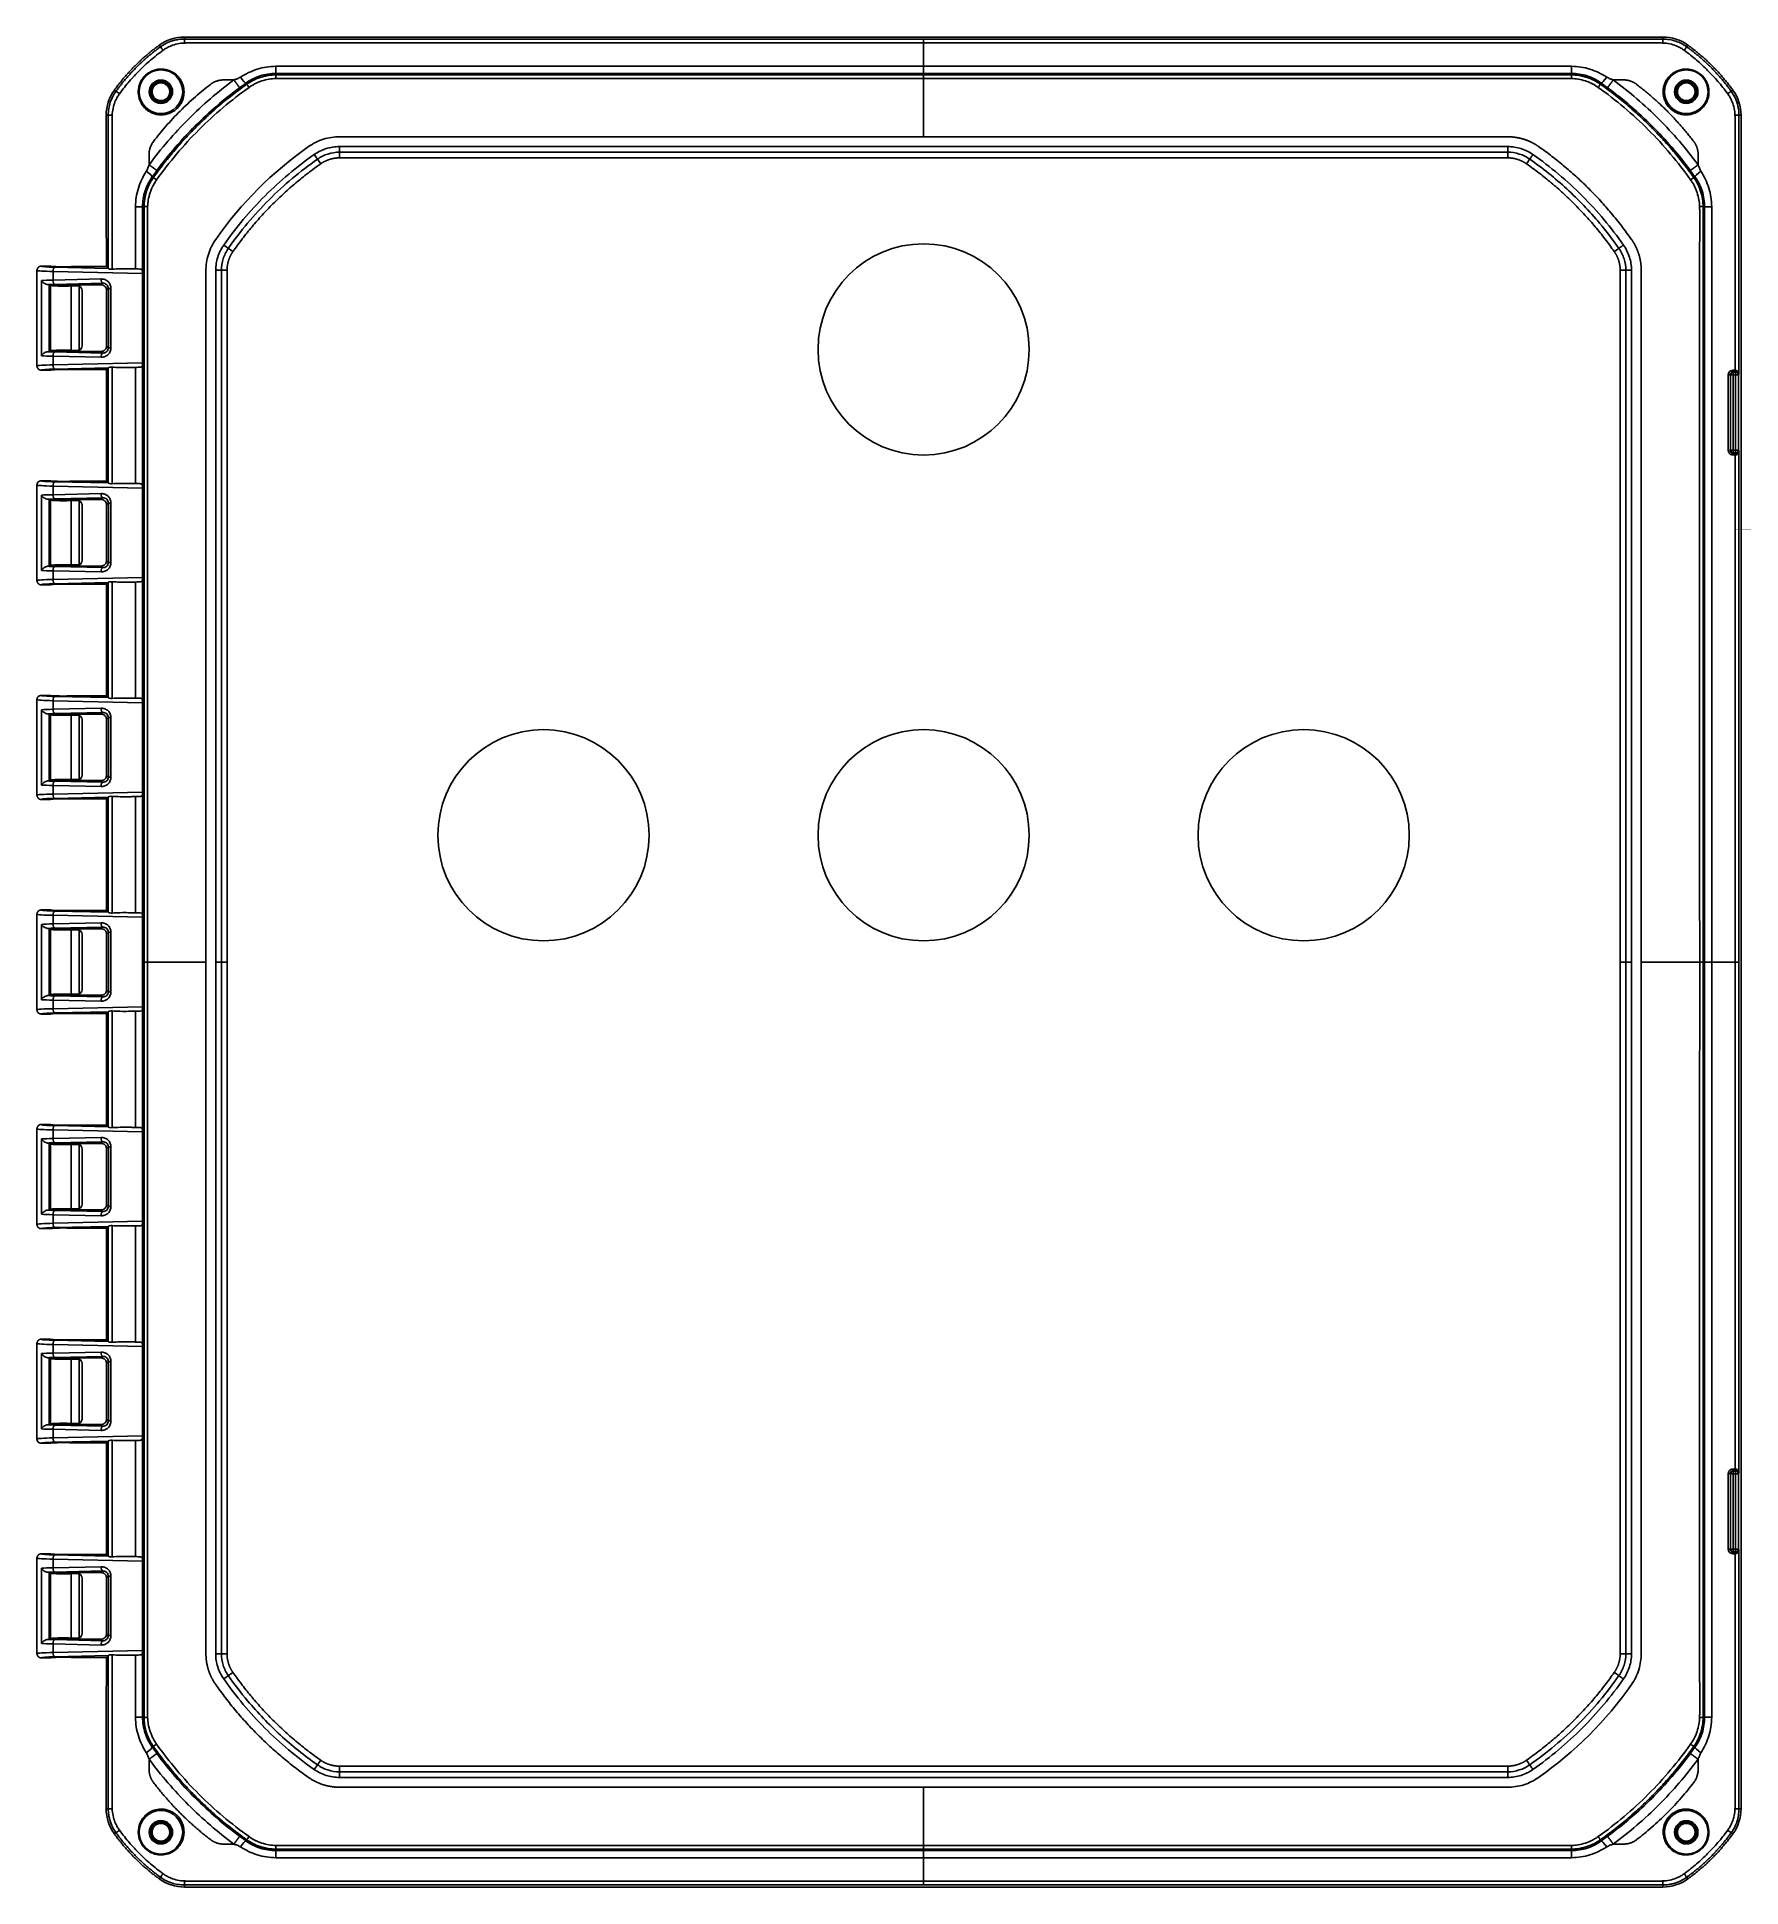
# Model space of a CAD drawing. Header units: millimetres. Extents: x 8 to 411, y -151 to 287.
import ezdxf

# ---------------------------------------------------------------- set-up
doc = ezdxf.new("R2010")
doc.units = ezdxf.units.MM
doc.layers.add('ProjItem', color=7, linetype='CONTINUOUS')

msp = doc.modelspace()

# ---------------------------------------------------------------- linework, layer by layer
at = {"layer": 'ProjItem'}
for p, q in [((37.0653, 284.855), (36.7837, 285.244)), ((392.776, 287.174), (42.7406, 287.174)), ((42.7406, 286.689), (42.7406, 287.174)), ((392.776, 286.689), (392.776, 287.174)), ((398.451, 284.855), (398.733, 285.244)), ((52.0129, 277.014), (54.4502, 277.014)), ((57.5023, 276.003), (57.3103, 276.273)), ((64.3744, 278.195), (64.3744, 278.554)), ((371.142, 278.195), (371.142, 278.554)), ((378.014, 276.003), (378.206, 276.273)), ((383.504, 277.014), (381.066, 277.014)), ((26.529, 274.319), (26.1398, 274.6)), ((408.988, 274.319), (409.377, 274.6)), ((24.2103, 268.643), (24.2103, 239.676)), ((24.6948, 268.643), (24.2103, 268.643)), ((410.822, 268.643), (411.306, 268.643)), ((411.306, -132.192), (411.306, 268.643)), ((79.4374, 263.553), (217.758, 263.553)), ((356.079, 263.553), (217.758, 263.553)), ((34.3703, 256.934), (34.3703, 259.371)), ((79.4374, 261.24), (356.079, 261.24)), ((356.079, 259.902), (79.4374, 259.902)), ((356.079, 258.564), (79.4374, 258.564)), ((401.146, 256.934), (401.146, 259.371)), ((35.3812, 253.882), (35.1112, 254.074)), ((400.136, 253.882), (400.405, 254.074)), ((33.1886, 247.01), (32.8298, 247.01)), ((402.328, 247.01), (402.687, 247.01)), ((24.2103, 239.676), (24.2968, 239.531)), ((24.2968, 232.818), (24.2968, 239.531)), ((11.0023, 232.945), (8.84359, 232.945)), ((24.712, 232.408), (12.0158, 232.691)), ((24.2968, 232.818), (15.9125, 232.818)), ((24.6948, 232.42), (24.2968, 232.818)), ((32.3273, 232.239), (29.3134, 232.306)), ((7.82732, 231.927), (7.82732, 227.355)), ((8.87275, 229.541), (8.87275, 211.71)), ((10.9907, 228.373), (10.7302, 228.529)), ((10.7302, 212.723), (10.7302, 228.529)), ((10.9907, 228.373), (11.0023, 228.373)), ((11.0139, 228.359), (10.9907, 228.373)), ((11.0139, 228.359), (11.0139, 212.893)), ((11.6188, 231.676), (32.8243, 231.204)), ((11.6188, 229.641), (11.6188, 231.676)), ((23.0126, 229.895), (11.6188, 229.641)), ((12.0158, 228.627), (23.4096, 228.88)), ((15.9125, 228.499), (23.0286, 228.499)), ((15.9125, 213.005), (15.9125, 228.246)), ((17.5268, 228.246), (15.9125, 228.246)), ((17.8515, 213.058), (17.8515, 228.193)), ((23.4096, 228.88), (23.0286, 228.499)), ((47.8313, 68.2256), (47.8313, 231.947)), ((50.1442, 68.2256), (50.1442, 231.947)), ((51.4822, 231.947), (51.4822, 68.2256)), ((52.8202, 231.947), (52.8202, 68.2256)), ((382.696, 68.2256), (382.696, 231.946)), ((384.034, 68.2256), (384.034, 231.946)), ((385.372, 231.946), (385.372, 68.2256)), ((387.685, 68.2256), (387.685, 231.947)), ((7.82732, 213.896), (7.82732, 227.355)), ((18.4865, 214.051), (18.4865, 227.2)), ((24.2968, 227.231), (24.7298, 227.664)), ((24.2968, 214.02), (24.2968, 227.231)), ((24.7298, 227.664), (24.7298, 213.587)), ((25.3474, 213.587), (25.3474, 227.664)), ((7.82732, 209.324), (7.82732, 213.896)), ((10.9907, 212.879), (10.7302, 212.723)), ((11.0139, 212.893), (10.9907, 212.879)), ((10.9907, 212.879), (11.0023, 212.879)), ((11.6188, 211.61), (23.0126, 211.357)), ((11.6188, 209.575), (11.6188, 211.61)), ((23.4096, 212.371), (12.0158, 212.625)), ((17.5268, 213.005), (15.9125, 213.005)), ((15.9125, 212.752), (23.0286, 212.752)), ((23.0286, 212.752), (23.4096, 212.371)), ((24.2968, 214.02), (24.7298, 213.587)), ((11.0023, 208.307), (8.84359, 208.307)), ((32.8248, 210.047), (11.6188, 209.575)), ((12.0158, 208.561), (24.7121, 208.843)), ((24.2968, 208.433), (15.9125, 208.433)), ((24.6948, 208.831), (24.2968, 208.433)), ((24.2968, 182.018), (24.2968, 208.433)), ((29.2506, 208.944), (32.3426, 209.013)), ((408.831, 207.196), (408.783, 207.244)), ((408.831, 189.351), (408.831, 207.196)), ((409.403, 207.892), (409.465, 207.83)), ((409.465, 207.83), (410.038, 207.83)), ((410.038, 207.196), (409.465, 207.196)), ((409.465, 207.196), (409.465, 189.351)), ((410.038, 207.83), (410.111, 207.903)), ((410.038, 189.351), (410.038, 207.196)), ((410.822, 207.346), (410.672, 207.196)), ((410.672, 207.196), (410.672, 189.351)), ((408.783, 189.303), (408.831, 189.351)), ((409.465, 188.717), (409.403, 188.655)), ((409.465, 189.351), (410.038, 189.351)), ((410.038, 188.717), (409.465, 188.717)), ((410.111, 188.645), (410.038, 188.717)), ((410.672, 189.351), (410.822, 189.202)), ((7.82732, 181.127), (7.82732, 176.555)), ((11.0023, 182.145), (8.84359, 182.145)), ((11.6188, 180.876), (32.8248, 180.404)), ((11.6188, 178.841), (11.6188, 180.876)), ((24.7121, 181.608), (12.0158, 181.891)), ((24.2968, 182.018), (15.9125, 182.018)), ((24.6948, 181.62), (24.2968, 182.018)), ((32.3438, 181.438), (29.2479, 181.507)), ((7.82732, 163.096), (7.82732, 176.555)), ((8.87275, 178.741), (8.87275, 160.91)), ((10.9907, 177.573), (10.7302, 177.729)), ((10.7302, 161.923), (10.7302, 177.729)), ((10.9907, 177.573), (11.0023, 177.573)), ((11.0139, 177.559), (10.9907, 177.573)), ((11.0139, 177.559), (11.0139, 162.093)), ((23.0126, 179.095), (11.6188, 178.841)), ((12.0158, 177.827), (23.4096, 178.08)), ((15.9125, 177.699), (23.0286, 177.699)), ((15.9125, 162.205), (15.9125, 177.446)), ((17.5268, 177.446), (15.9125, 177.446)), ((17.8515, 162.258), (17.8515, 177.393)), ((18.4865, 163.251), (18.4865, 176.4)), ((23.4096, 178.08), (23.0286, 177.699)), ((24.2968, 176.431), (24.7298, 176.864)), ((24.2968, 163.22), (24.2968, 176.431)), ((24.7298, 176.864), (24.7298, 162.787)), ((25.3474, 162.787), (25.3474, 176.864)), ((7.82732, 158.524), (7.82732, 163.096)), ((10.9907, 162.079), (10.7302, 161.923)), ((11.0139, 162.093), (10.9907, 162.079)), ((10.9907, 162.079), (11.0023, 162.079)), ((17.5268, 162.205), (15.9125, 162.205)), ((24.2968, 163.22), (24.7298, 162.787)), ((11.6188, 160.81), (23.0126, 160.557)), ((11.6188, 158.775), (11.6188, 160.81)), ((32.8246, 159.247), (11.6188, 158.775)), ((23.4096, 161.571), (12.0158, 161.825)), ((12.0158, 157.761), (24.712, 158.043)), ((15.9125, 161.952), (23.0286, 161.952)), ((23.0286, 161.952), (23.4096, 161.571)), ((24.6949, 158.031), (24.2968, 157.633)), ((29.2867, 158.145), (32.3352, 158.213)), ((11.0023, 157.507), (8.84359, 157.507)), ((24.2968, 157.633), (15.9125, 157.633)), ((24.2968, 131.218), (24.2968, 157.633)), ((7.82732, 130.327), (7.82732, 125.755)), ((11.0023, 131.345), (8.84359, 131.345)), ((8.87275, 127.941), (8.87275, 110.11)), ((11.6188, 130.076), (32.824, 129.604)), ((11.6188, 128.041), (11.6188, 130.076)), ((23.0126, 128.295), (11.6188, 128.041)), ((24.7119, 130.808), (12.0158, 131.091)), ((12.0158, 127.027), (23.4096, 127.28)), ((24.2968, 131.218), (15.9125, 131.218)), ((23.4096, 127.28), (23.0286, 126.899)), ((24.695, 130.82), (24.2968, 131.218)), ((32.3183, 130.639), (29.3605, 130.705)), ((7.82732, 112.296), (7.82732, 125.755)), ((10.9907, 126.773), (10.7302, 126.929)), ((10.7302, 111.123), (10.7302, 126.929)), ((10.9907, 126.773), (11.0023, 126.773)), ((11.0139, 126.759), (10.9907, 126.773)), ((11.0139, 126.759), (11.0139, 111.293)), ((15.9125, 126.899), (23.0286, 126.899)), ((15.9125, 111.405), (15.9125, 126.646)), ((17.5268, 126.646), (15.9125, 126.646)), ((17.8515, 111.458), (17.8515, 126.593)), ((18.4865, 112.451), (18.4865, 125.6)), ((24.2968, 125.631), (24.7298, 126.064)), ((24.2968, 112.42), (24.2968, 125.631)), ((24.7298, 126.064), (24.7298, 111.987)), ((25.3474, 111.987), (25.3474, 126.064)), ((7.82732, 107.724), (7.82732, 112.296)), ((10.9907, 111.279), (10.7302, 111.123)), ((11.0139, 111.293), (10.9907, 111.279)), ((10.9907, 111.279), (11.0023, 111.279)), ((11.6188, 110.01), (23.0126, 109.757)), ((11.6188, 107.975), (11.6188, 110.01)), ((23.4096, 110.771), (12.0158, 111.025)), ((17.5268, 111.405), (15.9125, 111.405)), ((15.9125, 111.152), (23.0286, 111.152)), ((23.0286, 111.152), (23.4096, 110.771)), ((24.7298, 111.987), (24.2968, 112.42)), ((11.0023, 106.707), (8.84359, 106.707)), ((32.8234, 108.447), (11.6188, 107.975)), ((12.0158, 106.961), (24.7118, 107.243)), ((24.2968, 106.833), (15.9125, 106.833)), ((24.6951, 107.231), (24.2968, 106.833)), ((24.2968, 80.4181), (24.2968, 106.833)), ((29.4302, 107.348), (32.3023, 107.412)), ((7.82732, 79.5272), (7.82732, 74.9552)), ((11.0023, 80.5446), (8.84359, 80.5446)), ((32.8227, 78.8043), (11.6188, 79.276)), ((11.6188, 79.276), (11.6188, 77.2412)), ((12.0158, 80.2906), (24.7117, 80.0082)), ((24.2968, 80.4181), (15.9125, 80.4181)), ((24.2968, 80.4181), (24.6952, 80.0198)), ((29.4948, 79.9018), (32.2873, 79.8397)), ((7.82732, 74.9552), (7.82732, 61.496)), ((8.87275, 59.3098), (8.87275, 77.1414)), ((10.9907, 75.9726), (10.7302, 76.1286)), ((10.7302, 76.1286), (10.7302, 60.3226)), ((10.9907, 75.9726), (11.0023, 75.9726)), ((11.0139, 75.9587), (10.9907, 75.9726)), ((11.0139, 60.4925), (11.0139, 75.9587)), ((11.6188, 77.2412), (23.0126, 77.4946)), ((23.4096, 76.48), (12.0158, 76.2266)), ((15.9125, 76.0991), (23.0286, 76.0991)), ((15.9125, 75.8461), (15.9125, 60.6051)), ((17.5268, 75.8461), (15.9125, 75.8461)), ((17.8515, 75.7931), (17.8515, 60.6581)), ((18.4865, 74.8001), (18.4865, 61.6511)), ((23.0286, 76.0991), (23.4096, 76.48)), ((24.7298, 75.2637), (24.2968, 74.8308)), ((24.2968, 61.6204), (24.2968, 74.8308)), ((24.7298, 61.1875), (24.7298, 75.2637)), ((25.3474, 75.2637), (25.3474, 61.1875)), ((47.8313, 68.2256), (47.8313, -95.4954)), ((50.1442, -95.4952), (50.1442, 68.2256)), ((51.4822, 68.2256), (51.4822, -95.495)), ((52.8202, 68.2256), (52.8202, -95.4949)), ((382.696, -95.4954), (382.696, 68.2256)), ((384.034, -95.4954), (384.034, 68.2256)), ((385.372, 68.2256), (385.372, -95.4954)), ((387.685, 68.2256), (387.685, -95.4954)), ((7.82732, 56.924), (7.82732, 61.496)), ((24.2968, 61.6204), (24.7298, 61.1875)), ((10.9907, 60.4786), (10.7302, 60.3226)), ((11.0139, 60.4925), (10.9907, 60.4786)), ((10.9907, 60.4786), (11.0023, 60.4786)), ((23.0126, 58.9565), (11.6188, 59.21)), ((11.6188, 59.21), (11.6188, 57.1752)), ((11.6188, 57.1752), (32.8227, 57.6469)), ((12.0158, 60.2246), (23.4096, 59.9712)), ((17.5268, 60.6051), (15.9125, 60.6051)), ((15.9125, 60.3521), (23.0286, 60.3521)), ((23.4096, 59.9712), (23.0286, 60.3521)), ((11.0023, 55.9066), (8.84359, 55.9066)), ((24.7117, 56.443), (12.0158, 56.1606)), ((24.2968, 56.0331), (15.9125, 56.0331)), ((24.2968, 56.0331), (24.6952, 56.4314)), ((24.2968, 29.6181), (24.2968, 56.0331)), ((32.2873, 56.6115), (29.4948, 56.5494)), ((7.82732, 28.7272), (7.82732, 24.1552)), ((11.0023, 29.7446), (8.84359, 29.7446)), ((8.87275, 8.50981), (8.87275, 26.3414)), ((32.8234, 28.0043), (11.6188, 28.476)), ((11.6188, 28.476), (11.6188, 26.4412)), ((11.6188, 26.4412), (23.0126, 26.6946)), ((12.0158, 29.4906), (24.7118, 29.2082)), ((24.2968, 29.6181), (15.9125, 29.6181)), ((24.2968, 29.6181), (24.6951, 29.2199)), ((29.4302, 29.1032), (32.3023, 29.0393)), ((7.82732, 24.1552), (7.82732, 10.696)), ((10.9907, 25.1726), (10.7302, 25.3286)), ((10.7302, 25.3286), (10.7302, 9.52257)), ((10.9907, 25.1726), (11.0023, 25.1726)), ((11.0139, 25.1587), (10.9907, 25.1726)), ((11.0139, 9.69252), (11.0139, 25.1587)), ((23.4096, 25.68), (12.0158, 25.4266)), ((15.9125, 25.2991), (23.0286, 25.2991)), ((15.9125, 25.0461), (15.9125, 9.80506)), ((17.5268, 25.0461), (15.9125, 25.0461)), ((17.8515, 24.9931), (17.8515, 9.85807)), ((18.4865, 24.0001), (18.4865, 10.8511)), ((23.0286, 25.2991), (23.4096, 25.68)), ((24.7298, 24.4637), (24.2968, 24.0308)), ((24.2968, 10.8204), (24.2968, 24.0308)), ((24.7298, 10.3875), (24.7298, 24.4637)), ((25.3474, 24.4637), (25.3474, 10.3875)), ((7.82732, 6.12399), (7.82732, 10.696)), ((10.9907, 9.6786), (10.7302, 9.52257)), ((11.0139, 9.69252), (10.9907, 9.6786)), ((10.9907, 9.6786), (11.0023, 9.6786)), ((12.0158, 9.42462), (23.4096, 9.17115)), ((17.5268, 9.80506), (15.9125, 9.80506)), ((15.9125, 9.55214), (23.0286, 9.55214)), ((23.4096, 9.17115), (23.0286, 9.55214)), ((24.2968, 10.8204), (24.7298, 10.3875)), ((11.0023, 5.1066), (8.84359, 5.1066)), ((23.0126, 8.15654), (11.6188, 8.41001)), ((11.6188, 8.41001), (11.6188, 6.37518)), ((11.6188, 6.37518), (32.824, 6.84691)), ((24.7119, 5.64301), (12.0158, 5.36058)), ((24.2968, 5.23306), (15.9125, 5.23306)), ((24.2968, 5.23306), (24.695, 5.63121)), ((24.2968, -21.1819), (24.2968, 5.23306)), ((32.3183, 5.81222), (29.3605, 5.74642)), ((11.0023, -21.0554), (8.84359, -21.0554)), ((12.0158, -21.3094), (24.712, -21.5918)), ((24.2968, -21.1819), (15.9125, -21.1819)), ((24.2968, -21.1819), (24.6949, -21.5799)), ((29.2867, -21.6936), (32.3352, -21.7614)), ((7.82732, -22.0728), (7.82732, -26.6448)), ((8.87275, -42.2902), (8.87275, -24.4586)), ((10.9907, -25.6274), (10.7302, -25.4714)), ((10.7302, -25.4714), (10.7302, -41.2774)), ((10.9907, -25.6274), (11.0023, -25.6274)), ((11.0139, -25.6413), (10.9907, -25.6274)), ((11.0139, -41.1075), (11.0139, -25.6413)), ((32.8246, -22.7957), (11.6188, -22.324)), ((11.6188, -22.324), (11.6188, -24.3588)), ((11.6188, -24.3588), (23.0126, -24.1054)), ((23.4096, -25.12), (12.0158, -25.3734)), ((15.9125, -25.5009), (23.0286, -25.5009)), ((15.9125, -25.7539), (15.9125, -40.9949)), ((17.5268, -25.7539), (15.9125, -25.7539)), ((17.8515, -25.8069), (17.8515, -40.9419)), ((23.0286, -25.5009), (23.4096, -25.12)), ((7.82732, -26.6448), (7.82732, -40.104)), ((18.4865, -26.7999), (18.4865, -39.9489)), ((24.7298, -26.3363), (24.2968, -26.7692)), ((24.2968, -39.9796), (24.2968, -26.7692)), ((24.7298, -40.4125), (24.7298, -26.3363)), ((25.3474, -26.3363), (25.3474, -40.4125)), ((7.82732, -44.676), (7.82732, -40.104)), ((10.9907, -41.1214), (10.7302, -41.2774)), ((11.0139, -41.1075), (10.9907, -41.1214)), ((10.9907, -41.1214), (11.0023, -41.1214)), ((23.0126, -42.6435), (11.6188, -42.39)), ((11.6188, -42.39), (11.6188, -44.4248)), ((12.0158, -41.3754), (23.4096, -41.6288)), ((17.5268, -40.9949), (15.9125, -40.9949)), ((15.9125, -41.2479), (23.0286, -41.2479)), ((23.4096, -41.6288), (23.0286, -41.2479)), ((24.2968, -39.9796), (24.7298, -40.4125)), ((11.0023, -45.6934), (8.84359, -45.6934)), ((11.6188, -44.4248), (32.8248, -43.9531)), ((24.7121, -45.157), (12.0158, -45.4394)), ((24.2968, -45.5669), (15.9125, -45.5669)), ((24.2968, -45.5669), (24.6948, -45.1689)), ((24.2968, -71.9819), (24.2968, -45.5669)), ((32.3438, -44.9872), (29.2479, -45.0561)), ((409.403, -52.2037), (409.465, -52.2659)), ((409.465, -52.2659), (410.038, -52.2659)), ((410.038, -52.2659), (410.111, -52.1935)), ((408.831, -52.9), (408.783, -52.8522)), ((408.831, -70.7448), (408.831, -52.9)), ((409.465, -52.9), (409.465, -70.7448)), ((410.038, -52.9), (409.465, -52.9)), ((410.038, -70.7448), (410.038, -52.9)), ((410.822, -52.7504), (410.672, -52.9)), ((410.672, -52.9), (410.672, -70.7448)), ((7.82732, -72.8728), (7.82732, -77.4448)), ((11.0023, -71.8554), (8.84359, -71.8554)), ((32.8248, -73.5957), (11.6188, -73.124)), ((11.6188, -73.124), (11.6188, -75.1588)), ((12.0158, -72.1094), (24.7121, -72.3918)), ((24.2968, -71.9819), (15.9125, -71.9819)), ((24.2968, -71.9819), (24.6948, -72.3798)), ((29.2506, -72.4928), (32.3426, -72.5616)), ((408.783, -70.7926), (408.831, -70.7448)), ((409.465, -71.3789), (409.403, -71.4411)), ((409.465, -70.7448), (410.038, -70.7448)), ((410.038, -71.3789), (409.465, -71.3789)), ((410.111, -71.4514), (410.038, -71.3789)), ((410.672, -70.7448), (410.822, -70.8944)), ((7.82732, -77.4448), (7.82732, -90.904)), ((8.87275, -93.0902), (8.87275, -75.2586)), ((10.9907, -76.4274), (10.7302, -76.2714)), ((10.7302, -76.2714), (10.7302, -92.0774)), ((10.9907, -76.4274), (11.0023, -76.4274)), ((11.0139, -76.4413), (10.9907, -76.4274)), ((11.0139, -91.9075), (11.0139, -76.4413)), ((11.6188, -75.1588), (23.0126, -74.9054)), ((23.4096, -75.92), (12.0158, -76.1734)), ((15.9125, -76.3009), (23.0286, -76.3009)), ((15.9125, -76.5539), (15.9125, -91.7949)), ((17.5268, -76.5539), (15.9125, -76.5539)), ((17.8515, -76.6069), (17.8515, -91.7419)), ((18.4865, -77.5999), (18.4865, -90.7489)), ((23.0286, -76.3009), (23.4096, -75.92)), ((24.7298, -77.1363), (24.2968, -77.5692)), ((24.2968, -90.7796), (24.2968, -77.5692)), ((24.7298, -91.2125), (24.7298, -77.1363)), ((25.3474, -77.1363), (25.3474, -91.2125)), ((7.82732, -95.476), (7.82732, -90.904)), ((10.9907, -91.9214), (10.7302, -92.0774)), ((11.0139, -91.9075), (10.9907, -91.9214)), ((10.9907, -91.9214), (11.0023, -91.9214)), ((17.5268, -91.7949), (15.9125, -91.7949)), ((24.2968, -90.7796), (24.7298, -91.2125)), ((23.0126, -93.4435), (11.6188, -93.19)), ((11.6188, -93.19), (11.6188, -95.2248)), ((11.6188, -95.2248), (32.8243, -94.7531)), ((12.0158, -92.1754), (23.4096, -92.4288)), ((24.712, -95.957), (12.0158, -96.2394)), ((15.9125, -92.0479), (23.0286, -92.0479)), ((23.4096, -92.4288), (23.0286, -92.0479)), ((24.2968, -96.3669), (24.6948, -95.969)), ((32.3273, -95.7876), (29.3134, -95.8546)), ((11.0023, -96.4934), (8.84359, -96.4934)), ((24.2968, -96.3669), (15.9125, -96.3669)), ((24.2968, -103.08), (24.2968, -96.3669)), ((24.2103, -103.224), (24.2968, -103.08)), ((24.2103, -103.224), (24.2103, -132.192)), ((33.1886, -110.558), (32.8298, -110.558)), ((402.328, -110.558), (402.687, -110.558)), ((35.3811, -117.43), (35.1112, -117.622)), ((400.135, -117.43), (400.405, -117.622)), ((34.3703, -120.483), (34.3703, -122.92)), ((79.4376, -122.112), (356.079, -122.112)), ((401.146, -120.483), (401.146, -122.92)), ((356.079, -124.789), (79.4373, -124.789)), ((79.4374, -123.451), (356.079, -123.451)), ((79.4374, -127.101), (217.758, -127.101)), ((356.079, -127.101), (217.758, -127.101)), ((24.6946, -132.192), (24.2103, -132.192)), ((410.822, -132.192), (411.306, -132.192)), ((26.5289, -137.867), (26.1398, -138.149)), ((57.5023, -139.552), (57.3103, -139.821)), ((378.014, -139.552), (378.206, -139.821)), ((408.988, -137.867), (409.377, -138.149)), ((52.0129, -140.562), (54.4502, -140.562)), ((64.3744, -141.744), (64.3744, -142.103)), ((371.142, -141.744), (371.142, -142.103)), ((383.504, -140.562), (381.066, -140.562)), ((37.0654, -148.404), (36.7837, -148.793)), ((398.451, -148.404), (398.733, -148.793)), ((42.7406, -150.238), (42.7406, -150.722)), ((42.7406, -150.722), (392.776, -150.722)), ((392.776, -150.238), (392.776, -150.722))]:
    msp.add_line(p, q, dxfattribs=at)
for centre, radius in [((37.1643, 274.22), 5.15874), ((37.1643, 274.22), 2.76698), ((37.1643, 274.22), 2.56698), ((37.1643, 274.22), 2.4765), ((37.1643, 274.22), 2.0955), ((398.352, 274.22), 5.15874), ((398.352, 274.22), 2.76698), ((398.352, 274.22), 2.56698), ((398.352, 274.22), 2.14421), ((217.758, 213.226), 25), ((127.758, 98.2256), 25), ((217.758, 98.2256), 25), ((307.758, 98.2256), 25), ((37.1643, -137.768), 5.15874), ((37.1643, -137.768), 2.76698), ((37.1643, -137.768), 2.56698), ((37.1643, -137.768), 2.14421), ((37.1643, -137.768), 2.0955), ((398.352, -137.768), 5.15874), ((398.352, -137.768), 2.76698), ((398.352, -137.768), 2.56698), ((398.352, -137.768), 2.4765), ((398.352, -137.768), 2.14421), ((398.352, -137.768), 2.0955)]:
    msp.add_circle(centre, radius, dxfattribs=at)
for centre, radius, start, end in [((42.7406, 277.014), 10.16, 90, 125.895), ((392.776, 277.014), 10.16, 54.1046, 90), ((37.1643, 274.22), 2.14421, 0, 180), ((398.352, 274.22), 2.4765, 0, 180), ((398.352, 274.22), 2.0955, 0, 180), ((34.3703, 268.643), 10.16, 144.105, 180), ((37.1643, 274.22), 2.14421, 180, 0), ((398.352, 274.22), 2.4765, 180, 0), ((398.352, 274.22), 2.0955, 180, 0), ((401.146, 268.643), 10.16, 0, 35.8954), ((34.3703, -132.192), 10.16, 180, -144.105), ((37.1643, -137.768), 2.4765, 0, 180), ((401.146, -132.192), 10.16, -35.8954, 0), ((37.1643, -137.768), 2.4765, 180, 0), ((42.7406, -140.562), 10.16, -125.895, -90), ((392.776, -140.562), 10.16, -90, -54.1046)]:
    msp.add_arc(centre, radius, start, end, dxfattribs=at)
for centre, major_axis, ratio, start_param, end_param in [((55.9857, 278.134), (-1.33322, 1.85696), 0.119669, 1.73422, 3.10643), ((64.3744, 280.839), (-0.0001, 2.286), 0.00129019, 1.83901, 3.10669), ((371.142, 280.839), (0.0001, 2.286), 0.00129019, -3.10669, -1.83901), ((379.531, 278.134), (1.33322, 1.85696), 0.119669, -3.10643, -1.73422), ((33.2498, 255.398), (-1.85697, 1.33322), 0.119602, -3.10643, -1.73416), ((402.267, 255.398), (1.85697, 1.33322), 0.119602, 1.73416, 3.10643), ((30.5452, 247.01), (2.286, -0.00011), 0.00132786, 0.0349066, 1.30254), ((404.971, 247.01), (2.286, 0.00011), 0.00132786, 1.83906, 3.10669), ((12.0158, 231.676), (-0.0226, -1.01575), 0.390649, 3.19848, 4.72108), ((12.0158, 229.641), (0.0226, -1.01575), 0.390649, 4.7037, 6.2263), ((23.4096, 229.895), (0.0226, -1.01575), 0.390649, 4.7037, 6.2263), ((12.0158, 211.61), (-0.0226, -1.01575), 0.390649, 3.19848, 4.72108), ((23.4096, 211.357), (-0.0226, -1.01575), 0.390649, 3.19848, 4.72108), ((12.0158, 209.575), (0.0226, -1.01575), 0.390649, 4.7037, 6.2263), ((408.403, 207.244), (-0.381, 0), 0.000082079, -3.08923, -1.30222), ((409.465, 207.196), (0.44901, 0.44901), 0.997265, -5.49642, -3.92836), ((409.403, 208.273), (-0.00549, 0.38096), 0.265139, 1.56693, 3.08729), ((410.111, 208.283), (0.00589, -0.38095), 0.283039, -1.5752, -0.0545944), ((410.038, 207.196), (0.44901, -0.44901), 0.997265, -5.49642, -3.92836), ((408.403, 189.303), (-0.381, 0), 0.000040019, 1.30242, 3.08923), ((409.465, 189.351), (-0.44901, 0.44901), 0.997265, -5.49642, -3.92836), ((409.403, 188.274), (-0.00549, -0.38096), 0.264988, -3.08729, -1.56695), ((410.111, 188.264), (-0.00589, -0.38095), 0.282977, -3.087, -1.5664), ((410.038, 189.351), (-0.44901, -0.44901), 0.997265, -5.49642, -3.92836), ((12.0158, 180.876), (-0.0226, -1.01575), 0.390649, 3.19848, 4.72108), ((12.0158, 178.841), (0.0226, -1.01575), 0.390649, 4.7037, 6.2263), ((23.4096, 179.095), (0.0226, -1.01575), 0.390649, 4.7037, 6.2263), ((12.0158, 160.81), (-0.0226, -1.01575), 0.390649, 3.19848, 4.72108), ((12.0158, 158.775), (0.0226, -1.01575), 0.390649, 4.7037, 6.2263), ((23.4096, 160.557), (-0.0226, -1.01575), 0.390649, 3.19848, 4.72108), ((12.0158, 130.076), (-0.0226, -1.01575), 0.390649, 3.19848, 4.72108), ((12.0158, 128.041), (0.0226, -1.01575), 0.390649, 4.7037, 6.2263), ((23.4096, 128.295), (0.0226, -1.01575), 0.390649, 4.7037, 6.2263), ((12.0158, 110.01), (-0.0226, -1.01575), 0.390649, 3.19848, 4.72108), ((23.4096, 109.757), (-0.0226, -1.01575), 0.390649, 3.19848, 4.72108), ((12.0158, 107.975), (0.0226, -1.01575), 0.390649, 4.7037, 6.2263), ((12.0158, 79.276), (0.0226, 1.01575), 0.390649, -6.2263, -4.7037), ((12.0158, 77.2412), (-0.0226, 1.01575), 0.390649, -4.72108, -3.19848), ((23.4096, 77.4946), (-0.0226, 1.01575), 0.390649, -4.72108, -3.19848), ((382.696, 68.2256), (2.54, 0), 0, -1.5708, -1.01599), ((12.0158, 59.21), (0.0226, 1.01575), 0.390649, -6.2263, -4.7037), ((12.0158, 57.1752), (-0.0226, 1.01575), 0.390649, -4.72108, -3.19848), ((23.4096, 58.9565), (0.0226, 1.01575), 0.390649, -6.2263, -4.7037), ((12.0158, 28.476), (0.0226, 1.01575), 0.390649, -6.2263, -4.7037), ((12.0158, 26.4412), (-0.0226, 1.01575), 0.390649, -4.72108, -3.19848), ((23.4096, 26.6946), (-0.0226, 1.01575), 0.390649, -4.72108, -3.19848), ((12.0158, 8.41001), (0.0226, 1.01575), 0.390649, -6.2263, -4.7037), ((23.4096, 8.15654), (0.0226, 1.01575), 0.390649, -6.2263, -4.7037), ((12.0158, 6.37518), (-0.0226, 1.01575), 0.390649, -4.72108, -3.19848), ((12.0158, -22.324), (0.0226, 1.01575), 0.390649, -6.2263, -4.7037), ((12.0158, -24.3588), (-0.0226, 1.01575), 0.390649, -4.72108, -3.19848), ((23.4096, -24.1054), (-0.0226, 1.01575), 0.390649, -4.72108, -3.19848), ((12.0158, -42.39), (0.0226, 1.01575), 0.390649, -6.2263, -4.7037), ((23.4096, -42.6435), (0.0226, 1.01575), 0.390649, -6.2263, -4.7037), ((12.0158, -44.4248), (-0.0226, 1.01575), 0.390649, -4.72108, -3.19848), ((409.465, -52.9), (0.44901, 0.44901), 0.997265, -5.49642, -3.92836), ((409.403, -51.8232), (0.00549, -0.38096), 0.264988, -1.57464, -0.0543029), ((410.111, -51.813), (0.00589, -0.38095), 0.282977, -1.57519, -0.0545934), ((410.038, -52.9), (0.44901, -0.44901), 0.997265, -5.49642, -3.92836), ((408.403, -52.8522), (0.381, 0), 0.000040019, 0.0523599, 1.83917), ((12.0158, -73.124), (0.0226, 1.01575), 0.390649, -6.2263, -4.7037), ((408.403, -70.7926), (0.381, 0), 0.000082079, -1.83938, -0.0523599), ((409.465, -70.7448), (-0.44901, 0.44901), 0.997265, -5.49642, -3.92836), ((409.403, -71.8216), (0.00549, 0.38096), 0.265139, 0.0543053, 1.57467), ((410.111, -71.8318), (-0.00589, -0.38095), 0.283039, -3.087, -1.56639), ((410.038, -70.7448), (-0.44901, -0.44901), 0.997265, -5.49642, -3.92836), ((12.0158, -75.1588), (-0.0226, 1.01575), 0.390649, -4.72108, -3.19848), ((23.4096, -74.9054), (-0.0226, 1.01575), 0.390649, -4.72108, -3.19848), ((12.0158, -93.19), (0.0226, 1.01575), 0.390649, -6.2263, -4.7037), ((12.0158, -95.2248), (-0.0226, 1.01575), 0.390649, -4.72108, -3.19848), ((23.4096, -93.4435), (0.0226, 1.01575), 0.390649, -6.2263, -4.7037), ((30.5452, -110.558), (2.286, 0.00011), 0.00132786, -1.30254, -0.0349066), ((404.971, -110.558), (2.286, -0.00011), 0.00132786, -3.10669, -1.83906), ((33.2498, -118.947), (1.85697, 1.33322), 0.119602, -1.40744, -0.0351591), ((402.267, -118.947), (-1.85697, 1.33322), 0.119602, 0.0351591, 1.40744), ((55.9857, -141.683), (1.33322, 1.85696), 0.119669, 0.0351594, 1.40737), ((379.531, -141.683), (-1.33322, 1.85696), 0.119669, -1.40737, -0.0351594), ((64.3744, -144.388), (0.0001, 2.286), 0.00129019, 0.0349066, 1.30259), ((371.142, -144.388), (-0.0001, 2.286), 0.00129019, -1.30259, -0.0349066)]:
    msp.add_ellipse(centre, major_axis=major_axis, ratio=ratio, start_param=start_param, end_param=end_param, dxfattribs=at)
for points, degree in [([(36.7837, 285.244), (30.6089, 280.775), (26.1398, 274.6)], 2), ([(26.529, 274.319), (30.9526, 280.432), (37.0653, 284.855)], 2), ([(42.7406, 286.689), (217.758, 286.689)], 1), ([(217.758, 286.689), (392.776, 286.689)], 1), ([(398.451, 284.855), (404.564, 280.432), (408.988, 274.319)], 2), ([(409.377, 274.6), (404.908, 280.775), (398.733, 285.244)], 2), ([(35.3812, 253.882), (44.5777, 266.806), (57.5023, 276.003)], 2), ([(57.3103, 276.273), (56.5597, 275.733), (55.8102, 275.178)], 2), ([(64.3715, 280.233), (115.5, 280.251), (166.629, 280.233), (217.758, 280.232)], 3), ([(217.758, 278.553), (141.066, 278.556), (64.3744, 278.554)], 2), ([(64.3744, 278.195), (217.758, 278.195)], 1), ([(217.758, 280.232), (268.887, 280.233), (320.016, 280.251), (371.145, 280.233)], 3), ([(371.142, 278.554), (294.45, 278.556), (217.758, 278.553)], 2), ([(217.758, 278.195), (371.142, 278.195)], 1), ([(378.014, 276.003), (390.939, 266.806), (400.136, 253.882)], 2), ([(379.706, 275.178), (378.957, 275.733), (378.206, 276.273)], 2), ([(400.1, 262.458), (394.244, 270.111), (386.591, 275.968)], 2), ([(34.5973, 274.22), (34.3973, 274.22)], 1), ([(35.0201, 274.22), (34.6878, 274.22)], 1), ([(39.2598, 274.22), (39.3085, 274.22)], 1), ([(42.3231, 274.22), (42.6448, 274.22)], 1), ([(395.785, 274.22), (395.585, 274.22)], 1), ([(400.448, 274.22), (400.497, 274.22)], 1), ([(400.497, 274.22), (400.829, 274.22)], 1), ([(403.511, 274.22), (403.709, 274.22)], 1), ([(24.6948, 232.42), (24.6948, 268.643)], 1), ([(410.822, 268.643), (410.822, 207.98)], 1), ([(356.13, 263.552), (356.079, 263.553)], 1), ([(50.1392, 239.247), (56.1633, 247.832), (63.5523, 255.221), (72.137, 261.245)], 3), ([(74.2357, 258.257), (74.0062, 258.584), (73.7366, 258.968), (73.4665, 259.352)], 3), ([(79.4374, 259.902), (79.4374, 260.301), (79.4374, 260.77), (79.4374, 261.24)], 3), ([(79.4374, 258.564), (79.4374, 259.033), (79.4374, 259.502), (79.4374, 259.902)], 3), ([(356.079, 259.902), (356.079, 260.301), (356.079, 260.77), (356.079, 261.24)], 3), ([(356.079, 258.564), (356.079, 259.033), (356.079, 259.502), (356.079, 259.902)], 3), ([(362.05, 259.352), (361.78, 258.968), (361.511, 258.584), (361.281, 258.257)], 3), ([(363.38, 261.245), (363.343, 261.27)], 1), ([(385.377, 239.247), (376.3, 252.168), (363.38, 261.245)], 2), ([(363.786, 260.958), (363.38, 261.245)], 1), ([(36.206, 255.574), (35.6506, 254.824), (35.1112, 254.074)], 2), ([(75.0048, 257.162), (62.7974, 248.587), (54.2215, 236.379)], 2), ([(75.0048, 257.162), (74.7348, 257.547), (74.4652, 257.931), (74.2357, 258.257)], 3), ([(360.512, 257.162), (360.782, 257.547), (361.052, 257.93), (361.281, 258.257)], 3), ([(381.295, 236.379), (372.719, 248.586), (360.512, 257.162)], 2), ([(400.405, 254.074), (399.866, 254.824), (399.311, 255.574)], 2), ([(31.1468, 232.279), (31.1511, 247.012)], 1), ([(32.8298, 247.01), (32.8278, 157.617), (32.8304, 68.2253)], 2), ([(33.1889, 68.2256), (33.1886, 247.01)], 1), ([(402.328, 247.01), (402.328, 68.2256)], 1), ([(402.686, 68.2259), (402.689, 157.618), (402.687, 247.01)], 2), ([(404.366, 247.012), (404.386, 187.417), (404.365, 127.821), (404.364, 68.2256)], 3), ([(53.1267, 237.148), (52.8, 237.378), (52.4162, 237.647), (52.0318, 237.917)], 3), ([(54.2215, 236.379), (53.8372, 236.649), (53.4534, 236.919), (53.1267, 237.148)], 3), ([(382.39, 237.148), (382.063, 236.919), (381.679, 236.649), (381.295, 236.379)], 3), ([(383.485, 237.917), (383.1, 237.647), (382.717, 237.378), (382.39, 237.148)], 3), ([(385.377, 239.247), (385.086, 239.66)], 1), ([(385.401, 239.213), (385.377, 239.247)], 1), ([(24.6948, 232.42), (24.6998, 232.414), (24.712, 232.408)], 2), ([(25.6245, 232.224), (26.8526, 232.304), (28.0833, 232.323), (29.3134, 232.306)], 3), ([(31.1468, 232.279), (29.3134, 232.306)], 1), ([(32.3273, 232.239), (32.0276, 232.258), (31.6121, 232.273), (31.1468, 232.279)], 3), ([(11.6188, 229.641), (10.521, 229.621), (9.52777, 229.585), (8.87275, 229.541)], 3), ([(10.3319, 228.566), (10.8068, 228.592), (11.3899, 228.613), (12.0158, 228.627)], 3), ([(10.7302, 228.529), (10.7103, 228.543), (10.5541, 228.558), (10.3319, 228.566)], 3), ([(17.5268, 228.246), (17.6936, 228.246), (17.8515, 228.193)], 2), ([(32.8248, 210.047), (32.8243, 231.204)], 1), ([(51.4822, 231.947), (51.0829, 231.947), (50.6139, 231.947), (50.1442, 231.947)], 3), ([(52.8202, 231.947), (52.3505, 231.947), (51.8815, 231.947), (51.4822, 231.947)], 3), ([(384.034, 231.946), (383.635, 231.946), (383.166, 231.946), (382.696, 231.946)], 3), ([(385.372, 231.946), (384.903, 231.946), (384.434, 231.946), (384.034, 231.946)], 3), ([(387.685, 231.947), (387.685, 231.995)], 1), ([(8.87275, 211.71), (9.52777, 211.666), (10.521, 211.63), (11.6188, 211.61)], 3), ([(10.3319, 212.685), (10.5541, 212.693), (10.7103, 212.708), (10.7302, 212.723)], 3), ([(12.0158, 212.625), (11.3899, 212.638), (10.8068, 212.659), (10.3319, 212.685)], 3), ([(17.8515, 213.058), (17.6936, 213.005), (17.5268, 213.005)], 2), ([(24.6948, 208.831), (24.6997, 208.837), (24.7121, 208.843)], 2), ([(24.6948, 181.62), (24.6948, 208.831)], 1), ([(25.6265, 209.026), (25.6271, 196.207), (25.6265, 181.425)], 2), ([(29.2506, 208.944), (28.042, 208.927), (26.8327, 208.946), (25.6265, 209.026)], 3), ([(31.1428, 208.971), (29.2506, 208.944)], 1), ([(31.142, 181.48), (31.1428, 208.971)], 1), ([(32.3426, 209.013), (32.0411, 208.993), (31.6179, 208.978), (31.1428, 208.971)], 3), ([(408.302, 189.303), (408.302, 207.244)], 1), ([(408.783, 207.244), (408.783, 189.303)], 1), ([(409.302, 208.273), (409.89, 208.281)], 1), ([(409.991, 207.901), (409.403, 207.892)], 1), ([(409.89, 208.281), (410.003, 208.283)], 1), ([(409.89, 208.281), (409.892, 208.085), (409.939, 207.906), (409.991, 207.901)], 3), ([(410.111, 207.903), (409.991, 207.901)], 1), ([(410.822, 207.98), (410.822, 207.346)], 1), ([(410.822, 207.346), (410.822, 207.346)], 1), ([(409.403, 188.655), (409.992, 188.646)], 1), ([(409.89, 188.266), (409.893, 188.463), (409.939, 188.641), (409.992, 188.646)], 3), ([(409.992, 188.646), (410.111, 188.645)], 1), ([(410.822, 188.568), (410.821, 68.2256)], 1), ([(410.822, 189.202), (410.822, 188.568)], 1), ([(410.822, 189.202), (410.822, 189.202)], 1), ([(409.89, 188.266), (409.302, 188.274)], 1), ([(410.003, 188.264), (409.89, 188.266)], 1), ([(24.6948, 181.62), (24.6997, 181.614), (24.7121, 181.608)], 2), ([(25.6265, 181.425), (26.8317, 181.505), (28.0401, 181.525), (29.2479, 181.507)], 3), ([(31.142, 181.48), (29.2479, 181.507)], 1), ([(32.3438, 181.438), (32.0421, 181.459), (31.6181, 181.473), (31.142, 181.48)], 3), ([(32.8246, 159.247), (32.8248, 180.404)], 1), ([(11.6188, 178.841), (10.521, 178.821), (9.52777, 178.785), (8.87275, 178.741)], 3), ([(10.3319, 177.766), (10.8068, 177.792), (11.3899, 177.813), (12.0158, 177.827)], 3), ([(10.7302, 177.729), (10.7103, 177.743), (10.5541, 177.758), (10.3319, 177.766)], 3), ([(17.5268, 177.446), (17.6936, 177.446), (17.8515, 177.393)], 2), ([(17.8515, 162.258), (17.6936, 162.205), (17.5268, 162.205)], 2), ([(8.87275, 160.91), (9.52777, 160.866), (10.521, 160.83), (11.6188, 160.81)], 3), ([(10.3319, 161.885), (10.5541, 161.893), (10.7103, 161.908), (10.7302, 161.923)], 3), ([(12.0158, 161.825), (11.3899, 161.838), (10.8068, 161.859), (10.3319, 161.885)], 3), ([(24.6949, 158.031), (24.6997, 158.037), (24.712, 158.043)], 2), ([(24.695, 130.82), (24.6949, 158.031)], 1), ([(25.625, 158.227), (25.6232, 144.419), (25.6222, 130.623)], 2), ([(29.2867, 158.145), (28.0656, 158.128), (26.8437, 158.147), (25.625, 158.227)], 3), ([(31.1435, 158.171), (29.2867, 158.145)], 1), ([(32.3352, 158.213), (32.0343, 158.193), (31.6144, 158.178), (31.1435, 158.171)], 3), ([(31.1466, 130.679), (31.1435, 158.171)], 1), ([(11.6188, 128.041), (10.521, 128.021), (9.52777, 127.985), (8.87275, 127.941)], 3), ([(10.3319, 126.966), (10.8068, 126.992), (11.3899, 127.013), (12.0158, 127.027)], 3), ([(24.695, 130.82), (24.6998, 130.814), (24.7119, 130.808)], 2), ([(25.6222, 130.623), (26.8654, 130.703), (28.1137, 130.722), (29.3605, 130.705)], 3), ([(31.1466, 130.679), (29.3605, 130.705)], 1), ([(32.3183, 130.639), (32.0192, 130.658), (31.6073, 130.672), (31.1466, 130.679)], 3), ([(32.8234, 108.447), (32.824, 129.604)], 1), ([(10.7302, 126.929), (10.7103, 126.943), (10.5541, 126.958), (10.3319, 126.966)], 3), ([(17.5268, 126.646), (17.6936, 126.646), (17.8515, 126.593)], 2), ([(8.87275, 110.11), (9.52777, 110.066), (10.521, 110.03), (11.6188, 110.01)], 3), ([(10.3319, 111.085), (10.5541, 111.093), (10.7103, 111.108), (10.7302, 111.123)], 3), ([(12.0158, 111.025), (11.3899, 111.038), (10.8068, 111.059), (10.3319, 111.085)], 3), ([(17.8515, 111.458), (17.6936, 111.405), (17.5268, 111.405)], 2), ([(24.6951, 107.231), (24.6999, 107.237), (24.7118, 107.243)], 2), ([(24.6952, 80.0198), (24.6951, 107.231)], 1), ([(25.6197, 107.43), (25.616, 93.6229), (25.6178, 79.8201)], 2), ([(29.4302, 107.348), (28.1593, 107.33), (26.8862, 107.349), (25.6197, 107.43)], 3), ([(31.1494, 107.373), (29.4302, 107.348)], 1), ([(32.3023, 107.412), (32.005, 107.393), (31.6006, 107.379), (31.1494, 107.373)], 3), ([(31.1518, 79.8776), (31.1494, 107.373)], 1), ([(24.7117, 80.0082), (24.7, 80.014), (24.6952, 80.0198)], 2), ([(25.6178, 79.8201), (26.9073, 79.9014), (28.2017, 79.9197), (29.4948, 79.9018)], 3), ([(29.4948, 79.9018), (31.1518, 79.8776)], 1), ([(31.1518, 79.8776), (31.5923, 79.8713), (31.9925, 79.8579), (32.2873, 79.8397)], 3), ([(8.87275, 77.1414), (9.52777, 77.1849), (10.521, 77.221), (11.6188, 77.2412)], 3), ([(12.0158, 76.2266), (11.3899, 76.2127), (10.8068, 76.1919), (10.3319, 76.1664)], 3), ([(10.3319, 76.1664), (10.5541, 76.1579), (10.7103, 76.143), (10.7302, 76.1286)], 3), ([(17.8515, 75.7931), (17.6936, 75.8459), (17.5268, 75.8461)], 2), ([(32.8226, 68.2253), (32.8227, 78.8043)], 1), ([(32.8227, 57.6469), (32.8226, 68.2253)], 1), ([(32.8304, 68.2253), (32.8226, 68.2253)], 1), ([(32.8304, 68.2253), (32.8278, -21.1666), (32.8298, -110.558)], 2), ([(33.1886, -110.558), (33.1889, 68.2256)], 1), ([(51.4822, 68.2256), (51.0828, 68.2256), (50.6142, 68.2256), (50.1442, 68.2256)], 3), ([(52.8202, 68.2256), (52.3503, 68.2256), (51.8816, 68.2256), (51.4822, 68.2256)], 3), ([(385.372, 68.2256), (384.902, 68.2256), (384.434, 68.2256), (384.034, 68.2256)], 3), ([(402.328, 68.2256), (402.328, -110.558)], 1), ([(402.687, -110.558), (402.689, -21.1662), (402.686, 68.2259)], 2), ([(404.364, 68.2256), (404.366, 8.62996), (404.386, -50.9657), (404.366, -110.561)], 3), ([(410.821, 68.2256), (410.822, -52.1164)], 1), ([(11.6188, 59.21), (10.521, 59.2301), (9.52777, 59.2662), (8.87275, 59.3098)], 3), ([(10.7302, 60.3226), (10.7103, 60.3082), (10.5541, 60.2933), (10.3319, 60.2848)], 3), ([(10.3319, 60.2848), (10.8068, 60.2593), (11.3899, 60.2385), (12.0158, 60.2246)], 3), ([(17.5268, 60.6051), (17.6936, 60.6053), (17.8515, 60.6581)], 2), ([(24.6951, 29.2199), (24.6952, 56.4314)], 1), ([(24.7117, 56.443), (24.7, 56.4372), (24.6952, 56.4314)], 2), ([(25.6181, 56.631), (25.6197, 42.8282), (25.6205, 29.0213)], 2), ([(29.4948, 56.5494), (28.2018, 56.5315), (26.9089, 56.5498), (25.6181, 56.631)], 3), ([(29.4948, 56.5494), (31.1518, 56.5736)], 1), ([(31.1494, 29.0782), (31.1518, 56.5736)], 1), ([(31.1518, 56.5736), (31.5923, 56.5799), (31.9925, 56.5933), (32.2873, 56.6115)], 3), ([(8.87275, 26.3414), (9.52777, 26.3849), (10.521, 26.421), (11.6188, 26.4412)], 3), ([(24.7118, 29.2082), (24.6999, 29.214), (24.6951, 29.2199)], 2), ([(25.6205, 29.0213), (26.8901, 29.1022), (28.1597, 29.1207), (29.4302, 29.1032)], 3), ([(29.4302, 29.1032), (31.1494, 29.0782)], 1), ([(31.1494, 29.0782), (31.5984, 29.0718), (32.0058, 29.058), (32.3023, 29.0393)], 3), ([(32.824, 6.84691), (32.8234, 28.0043)], 1), ([(12.0158, 25.4266), (11.3899, 25.4127), (10.8068, 25.3919), (10.3319, 25.3664)], 3), ([(10.3319, 25.3664), (10.5541, 25.3579), (10.7103, 25.343), (10.7302, 25.3286)], 3), ([(17.8515, 24.9931), (17.6936, 25.0459), (17.5268, 25.0461)], 2), ([(10.7302, 9.52257), (10.7103, 9.50816), (10.5541, 9.49333), (10.3319, 9.48478)], 3), ([(10.3319, 9.48478), (10.8068, 9.45931), (11.3899, 9.43848), (12.0158, 9.42462)], 3), ([(17.5268, 9.80506), (17.6936, 9.80526), (17.8515, 9.85807)], 2), ([(11.6188, 8.41001), (10.521, 8.43015), (9.52777, 8.46625), (8.87275, 8.50981)], 3), ([(24.6949, -21.5799), (24.695, 5.63121)], 1), ([(24.7119, 5.64301), (24.6998, 5.63712), (24.695, 5.63121)], 2), ([(25.623, 5.82859), (25.6267, -7.96776), (25.6253, -21.776)], 2), ([(29.3605, 5.74642), (28.1142, 5.72937), (26.8692, 5.74816), (25.623, 5.82859)], 3), ([(29.3605, 5.74642), (31.1466, 5.77224)], 1), ([(31.1435, -21.7203), (31.1466, 5.77224)], 1), ([(31.1466, 5.77224), (31.6048, 5.77872), (32.02, 5.79294), (32.3183, 5.81222)], 3), ([(24.712, -21.5918), (24.6997, -21.5859), (24.6949, -21.5799)], 2), ([(25.6253, -21.776), (26.8452, -21.6961), (28.0657, -21.677), (29.2867, -21.6936)], 3), ([(29.2867, -21.6936), (31.1435, -21.7203)], 1), ([(31.1435, -21.7203), (31.6117, -21.7268), (32.0352, -21.7415), (32.3352, -21.7614)], 3), ([(8.87275, -24.4586), (9.52777, -24.4151), (10.521, -24.379), (11.6188, -24.3588)], 3), ([(12.0158, -25.3734), (11.3899, -25.3873), (10.8068, -25.4081), (10.3319, -25.4336)], 3), ([(10.3319, -25.4336), (10.5541, -25.4421), (10.7103, -25.457), (10.7302, -25.4714)], 3), ([(17.8515, -25.8069), (17.6936, -25.7541), (17.5268, -25.7539)], 2), ([(32.8248, -43.9531), (32.8246, -22.7957)], 1), ([(11.6188, -42.39), (10.521, -42.3699), (9.52777, -42.3338), (8.87275, -42.2902)], 3), ([(10.7302, -41.2774), (10.7103, -41.2918), (10.5541, -41.3067), (10.3319, -41.3152)], 3), ([(10.3319, -41.3152), (10.8068, -41.3407), (11.3899, -41.3615), (12.0158, -41.3754)], 3), ([(17.5268, -40.9949), (17.6936, -40.9947), (17.8515, -40.9419)], 2), ([(24.7121, -45.157), (24.6997, -45.163), (24.6948, -45.1689)], 2), ([(24.6948, -72.3798), (24.6948, -45.1689)], 1), ([(25.6263, -44.9735), (25.6261, -56.9496), (25.6265, -72.5752)], 2), ([(29.2479, -45.0561), (28.0398, -45.0735), (26.8311, -45.0543), (25.6263, -44.9735)], 3), ([(29.2479, -45.0561), (31.142, -45.029)], 1), ([(31.142, -45.029), (31.6152, -45.0223), (32.043, -45.0074), (32.3438, -44.9872)], 3), ([(31.1428, -72.5199), (31.142, -45.029)], 1), ([(409.302, -51.8232), (409.89, -51.8147)], 1), ([(409.991, -52.1952), (409.403, -52.2037)], 1), ([(409.89, -51.8147), (410.003, -51.813)], 1), ([(409.991, -52.1952), (409.939, -52.1895), (409.891, -52.0114), (409.89, -51.8147)], 3), ([(410.111, -52.1935), (409.991, -52.1952)], 1), ([(410.822, -52.1164), (410.822, -52.7504)], 1), ([(408.302, -70.7926), (408.302, -52.8522)], 1), ([(408.783, -52.8522), (408.783, -70.7926)], 1), ([(410.822, -52.7504), (410.822, -52.7504)], 1), ([(24.7121, -72.3918), (24.6997, -72.3859), (24.6948, -72.3798)], 2), ([(25.6265, -72.5752), (26.8326, -72.4944), (28.0419, -72.4754), (29.2506, -72.4928)], 3), ([(29.2506, -72.4928), (31.1428, -72.5199)], 1), ([(31.1428, -72.5199), (31.6151, -72.5265), (32.042, -72.5414), (32.3426, -72.5616)], 3), ([(32.8243, -94.7531), (32.8248, -73.5957)], 1), ([(409.89, -71.8301), (409.302, -71.8216)], 1), ([(409.403, -71.4411), (409.991, -71.4496)], 1), ([(409.991, -71.4496), (409.939, -71.4553), (409.892, -71.6334), (409.89, -71.8301)], 3), ([(410.003, -71.8318), (409.89, -71.8301)], 1), ([(409.991, -71.4496), (410.111, -71.4514)], 1), ([(410.822, -70.8944), (410.822, -71.5285)], 1), ([(410.822, -70.8944), (410.822, -70.8944)], 1), ([(410.822, -71.5285), (410.822, -132.192)], 1), ([(8.87275, -75.2586), (9.52777, -75.2151), (10.521, -75.179), (11.6188, -75.1588)], 3), ([(12.0158, -76.1734), (11.3899, -76.1873), (10.8068, -76.2081), (10.3319, -76.2336)], 3), ([(10.3319, -76.2336), (10.5541, -76.2421), (10.7103, -76.257), (10.7302, -76.2714)], 3), ([(17.8515, -76.6069), (17.6936, -76.5541), (17.5268, -76.5539)], 2), ([(17.5268, -91.7949), (17.6936, -91.7947), (17.8515, -91.7419)], 2), ([(11.6188, -93.19), (10.521, -93.1699), (9.52777, -93.1338), (8.87275, -93.0902)], 3), ([(10.7302, -92.0774), (10.7103, -92.0918), (10.5541, -92.1067), (10.3319, -92.1152)], 3), ([(10.3319, -92.1152), (10.8068, -92.1407), (11.3899, -92.1615), (12.0158, -92.1754)], 3), ([(24.6946, -132.192), (24.6948, -95.969)], 1), ([(24.712, -95.957), (24.6998, -95.9629), (24.6948, -95.969)], 2), ([(29.3134, -95.8546), (28.0833, -95.8714), (26.8526, -95.8528), (25.6245, -95.7726)], 3), ([(29.3134, -95.8546), (31.1468, -95.8282)], 1), ([(31.1468, -95.8282), (31.6096, -95.8216), (32.0285, -95.8072), (32.3273, -95.7876)], 3), ([(31.1511, -110.561), (31.1468, -95.8282)], 1), ([(47.8313, -95.4954), (47.8314, -95.5441)], 1), ([(51.4822, -95.495), (51.0829, -95.4951), (50.6139, -95.4951), (50.1442, -95.4952)], 3), ([(52.8202, -95.4949), (52.3505, -95.495), (51.8815, -95.495), (51.4822, -95.495)], 3), ([(384.034, -95.4954), (383.635, -95.4954), (383.166, -95.4954), (382.696, -95.4954)], 3), ([(385.372, -95.4954), (384.903, -95.4954), (384.434, -95.4954), (384.034, -95.4954)], 3), ([(53.1266, -100.697), (52.7999, -100.927), (52.4162, -101.196), (52.0318, -101.466)], 3), ([(54.2216, -99.928), (53.8371, -100.198), (53.4534, -100.467), (53.1266, -100.697)], 3), ([(54.2216, -99.928), (62.7974, -112.135), (75.0045, -120.711)], 2), ([(360.512, -120.711), (372.719, -112.135), (381.295, -99.9279)], 2), ([(382.39, -100.697), (382.063, -100.468), (381.679, -100.198), (381.295, -99.9279)], 3), ([(383.485, -101.466), (383.1, -101.196), (382.717, -100.927), (382.39, -100.697)], 3), ([(50.1152, -102.761), (50.1392, -102.796)], 1), ([(50.1392, -102.796), (59.2162, -115.717), (72.137, -124.793)], 2), ([(50.1392, -102.796), (50.4309, -103.208)], 1), ([(385.377, -102.796), (379.353, -111.38), (371.964, -118.769), (363.38, -124.793)], 3), ([(35.1112, -117.622), (35.6506, -118.373), (36.206, -119.122)], 2), ([(57.5023, -139.552), (44.5777, -130.355), (35.3811, -117.43)], 2), ([(400.135, -117.43), (390.939, -130.355), (378.014, -139.552)], 2), ([(399.311, -119.122), (399.866, -118.373), (400.405, -117.622)], 2), ([(74.2355, -121.806), (74.006, -122.133), (73.7365, -122.516), (73.4665, -122.901)], 3), ([(74.2355, -121.806), (74.465, -121.479), (74.7346, -121.095), (75.0045, -120.711)], 3), ([(79.4374, -123.451), (79.4375, -123.051), (79.4375, -122.582), (79.4376, -122.112)], 3), ([(356.079, -123.451), (356.079, -123.051), (356.079, -122.582), (356.079, -122.112)], 3), ([(361.281, -121.806), (361.051, -121.479), (360.782, -121.096), (360.512, -120.711)], 3), ([(362.05, -122.901), (361.78, -122.517), (361.51, -122.133), (361.281, -121.806)], 3), ([(35.4161, -126.007), (41.2729, -133.66), (48.9255, -139.517)], 2), ([(71.7311, -124.507), (72.137, -124.793)], 1), ([(72.137, -124.793), (72.1733, -124.819)], 1), ([(79.4373, -124.789), (79.4373, -124.319), (79.4374, -123.85), (79.4374, -123.451)], 3), ([(356.079, -124.789), (356.079, -124.319), (356.079, -123.85), (356.079, -123.451)], 3), ([(79.387, -127.101), (79.4374, -127.101)], 1), ([(26.1398, -138.149), (30.6089, -144.324), (36.7837, -148.793)], 2), ([(37.0654, -148.404), (30.9526, -143.98), (26.5289, -137.867)], 2), ([(34.5973, -137.768), (34.3973, -137.768)], 1), ([(39.2598, -137.768), (39.3085, -137.768)], 1), ([(39.3085, -137.768), (39.6408, -137.768)], 1), ([(42.3231, -137.768), (42.6448, -137.768)], 1), ([(55.8102, -138.727), (56.5597, -139.282), (57.3103, -139.821)], 2), ([(378.206, -139.821), (378.957, -139.282), (379.706, -138.727)], 2), ([(395.785, -137.768), (395.585, -137.768)], 1), ([(396.208, -137.768), (395.876, -137.768)], 1), ([(396.257, -137.768), (396.208, -137.768)], 1), ([(408.988, -137.867), (404.564, -143.98), (398.451, -148.404)], 2), ([(398.733, -148.793), (404.908, -144.324), (409.377, -138.149)], 2), ([(403.511, -137.768), (403.709, -137.768)], 1), ([(217.758, -143.78), (166.629, -143.782), (115.5, -143.799), (64.3715, -143.782)], 3), ([(217.758, -141.744), (64.3744, -141.744)], 1), ([(64.3744, -142.103), (141.067, -142.105), (217.759, -142.102)], 2), ([(371.142, -141.744), (217.758, -141.744)], 1), ([(371.145, -143.782), (320.016, -143.8), (268.887, -143.781), (217.758, -143.78)], 3), ([(217.759, -142.102), (294.451, -142.105), (371.142, -142.103)], 2), ([(217.758, -150.238), (42.7406, -150.238)], 1), ([(392.776, -150.238), (217.758, -150.238)], 1)]:
    msp.add_open_spline(points, degree=degree, dxfattribs=at)
for points, degree, knots in [([(37.0653, 284.855), (37.5913, 285.232), (38.416, 285.764), (39.6319, 286.179), (39.7837, 286.231), (39.9415, 286.28), (40.1052, 286.326), (40.1258, 286.332), (40.1464, 286.337), (40.1669, 286.343), (40.1858, 286.348), (40.2022, 286.353), (40.2161, 286.357), (40.5616, 286.449), (40.9068, 286.522), (41.2519, 286.576), (41.7542, 286.653), (42.2505, 286.69), (42.7406, 286.689)], 3, [0, 0, 0, 0, 0.5, 0.5, 0.5, 0.5625, 0.5625, 0.5625, 0.570312, 0.570312, 0.570312, 0.578125, 0.578125, 0.578125, 0.75, 0.75, 0.75, 1, 1, 1, 1]), ([(37.0653, 284.855), (37.0704, 284.847), (37.0968, 284.81), (37.2086, 284.655), (37.317, 284.505), (37.5039, 284.246), (37.6667, 284.021)], 3, [0, 0, 0, 0, 0.5, 0.5, 0.5, 1, 1, 1, 1]), ([(42.7102, 285.739), (42.2039, 285.725), (41.6496, 285.663), (41.1002, 285.548), (40.5493, 285.433), (40.0308, 285.267), (39.5904, 285.091), (39.1494, 284.912), (38.7736, 284.73), (38.4628, 284.547), (38.1492, 284.367), (37.8994, 284.191), (37.6667, 284.021)], 3, [0, 0, 0, 0, 0.25, 0.25, 0.25, 0.5, 0.5, 0.5, 0.75, 0.75, 0.75, 1, 1, 1, 1]), ([(42.7406, 286.689), (42.7339, 286.681), (42.7261, 286.639), (42.7206, 286.463), (42.715, 286.293), (42.7121, 286.001), (42.7102, 285.739)], 3, [0, 0, 0, 0, 0.5, 0.5, 0.5, 1, 1, 1, 1]), ([(217.758, 285.766), (188.611, 285.765), (159.464, 285.757), (130.249, 285.759), (119.391, 285.76), (104.818, 285.758), (86.4951, 285.759), (82.6279, 285.759), (78.8989, 285.76), (75.3079, 285.76), (73.1547, 285.76), (71.0512, 285.761), (68.9974, 285.761), (68.9885, 285.761), (68.9759, 285.761), (68.9595, 285.761), (66.0804, 285.762), (63.4383, 285.762), (61.0332, 285.763), (54.9962, 285.766), (50.456, 285.769), (47.4126, 285.773), (45.8912, 285.774), (44.7448, 285.776), (43.9735, 285.778), (43.7821, 285.779), (43.6113, 285.779), (43.4613, 285.777), (43.3091, 285.775), (43.1777, 285.77), (43.0672, 285.764), (42.8476, 285.752), (42.7223, 285.739), (42.7102, 285.739)], 3, [0, 0, 0, 0, 0.5, 0.5, 0.5, 0.75, 0.75, 0.75, 0.8125, 0.8125, 0.8125, 0.849976, 0.849976, 0.849976, 0.850098, 0.850098, 0.850098, 0.875, 0.875, 0.875, 0.9375, 0.9375, 0.9375, 0.96875, 0.96875, 0.96875, 0.976562, 0.976562, 0.976562, 0.984375, 0.984375, 0.984375, 1, 1, 1, 1]), ([(217.758, 286.689), (217.758, 286.68), (217.758, 286.64), (217.758, 286.47), (217.758, 286.305), (217.758, 286.018), (217.758, 285.766)], 3, [0, 0, 0, 0, 0.5, 0.5, 0.5, 1, 1, 1, 1]), ([(392.806, 285.739), (392.793, 285.739), (392.661, 285.753), (392.431, 285.765), (392.315, 285.771), (392.178, 285.775), (392.019, 285.778), (391.862, 285.779), (391.684, 285.779), (391.483, 285.777), (390.673, 285.776), (389.47, 285.774), (387.873, 285.772), (384.68, 285.768), (379.917, 285.765), (373.584, 285.763), (371.775, 285.762), (369.839, 285.762), (367.775, 285.761), (367.773, 285.761), (367.771, 285.761), (367.769, 285.761), (362.006, 285.76), (355.757, 285.759), (349.022, 285.759), (336.298, 285.758), (321.713, 285.758), (305.267, 285.759), (276.054, 285.761), (246.905, 285.769), (217.758, 285.766)], 3, [0, 0, 0, 0, 0.015625, 0.015625, 0.015625, 0.0234375, 0.0234375, 0.0234375, 0.03125, 0.03125, 0.03125, 0.0625, 0.0625, 0.0625, 0.125, 0.125, 0.125, 0.142853, 0.142853, 0.142853, 0.142883, 0.142883, 0.142883, 0.25, 0.25, 0.25, 0.5, 0.5, 0.5, 1, 1, 1, 1]), ([(217.758, 280.232), (217.758, 281.039), (217.758, 281.964), (217.758, 282.912), (217.758, 283.862), (217.758, 284.826), (217.758, 285.766)], 3, [0.51813, 0.51813, 0.51813, 0.51813, 0.726667, 0.726667, 0.726667, 0.935204, 0.935204, 0.935204, 0.935204]), ([(392.776, 286.689), (393.847, 286.691), (394.886, 286.512), (395.845, 286.193), (396.804, 285.873), (397.682, 285.412), (398.451, 284.855)], 3, [0, 0, 0, 0, 0.5, 0.5, 0.5, 1, 1, 1, 1]), ([(392.776, 286.689), (392.783, 286.681), (392.791, 286.639), (392.796, 286.463), (392.802, 286.293), (392.805, 286.001), (392.806, 285.739)], 3, [0, 0, 0, 0, 0.5, 0.5, 0.5, 1, 1, 1, 1]), ([(397.85, 284.021), (397.617, 284.191), (397.367, 284.367), (397.054, 284.547), (396.743, 284.73), (396.367, 284.912), (395.926, 285.091), (395.486, 285.267), (394.967, 285.433), (394.416, 285.548), (393.867, 285.663), (393.313, 285.725), (392.806, 285.739)], 3, [0, 0, 0, 0, 0.25, 0.25, 0.25, 0.5, 0.5, 0.5, 0.75, 0.75, 0.75, 1, 1, 1, 1]), ([(398.451, 284.855), (398.446, 284.847), (398.42, 284.81), (398.308, 284.655), (398.2, 284.505), (398.013, 284.246), (397.85, 284.021)], 3, [0, 0, 0, 0, 0.5, 0.5, 0.5, 1, 1, 1, 1]), ([(37.6667, 284.021), (36.6006, 283.247), (35.6317, 282.479), (34.7159, 281.694), (33.8, 280.909), (32.9382, 280.109), (32.1067, 279.277), (31.2753, 278.446), (30.4751, 277.584), (29.6902, 276.668), (28.9053, 275.752), (28.1366, 274.783), (27.3626, 273.717)], 3, [0, 0, 0, 0, 0.25, 0.25, 0.25, 0.5, 0.5, 0.5, 0.75, 0.75, 0.75, 1, 1, 1, 1]), ([(408.154, 273.717), (407.38, 274.783), (406.611, 275.752), (405.826, 276.668), (405.042, 277.584), (404.241, 278.446), (403.41, 279.277), (402.578, 280.109), (401.717, 280.909), (400.801, 281.694), (399.885, 282.479), (398.916, 283.247), (397.85, 284.021)], 3, [0, 0, 0, 0, 0.25, 0.25, 0.25, 0.5, 0.5, 0.5, 0.75, 0.75, 0.75, 1, 1, 1, 1]), ([(31.8364, 273.598), (31.7995, 273.954), (31.7973, 274.308), (31.8301, 274.66), (31.8626, 275.014), (31.9301, 275.363), (32.0327, 275.709), (32.1346, 276.051), (32.2689, 276.38), (32.4357, 276.695), (32.6042, 277.013), (32.8019, 277.311), (33.029, 277.589), (33.2543, 277.865), (33.5059, 278.117), (33.7837, 278.346), (34.0627, 278.574), (34.3595, 278.773), (34.6743, 278.94), (34.9887, 279.108), (35.3186, 279.244), (35.664, 279.348), (36.0064, 279.451), (36.3542, 279.519), (36.7074, 279.552), (37.0635, 279.586), (37.4187, 279.585), (37.7731, 279.549), (38.1246, 279.513), (38.4699, 279.443), (38.809, 279.34), (39.4911, 279.13), (40.1132, 278.796), (40.6618, 278.347), (40.9351, 278.123), (41.1831, 277.875), (41.4058, 277.605), (41.6302, 277.333), (41.8267, 277.041), (41.9953, 276.73), (42.1625, 276.42), (42.2982, 276.097), (42.4025, 275.761), (42.5569, 275.262), (42.6395, 274.738), (42.6449, 274.22)], 3, [0, 0, 0, 0, 0.00106753, 0.00106753, 0.00106753, 0.00213506, 0.00213506, 0.00213506, 0.00320259, 0.00320259, 0.00320259, 0.00427012, 0.00427012, 0.00427012, 0.00533765, 0.00533765, 0.00533765, 0.00640518, 0.00640518, 0.00640518, 0.0074727, 0.0074727, 0.0074727, 0.00854023, 0.00854023, 0.00854023, 0.00960776, 0.00960776, 0.00960776, 0.0106753, 0.0106753, 0.0106753, 0.0128104, 0.0128104, 0.0128104, 0.0138779, 0.0138779, 0.0138779, 0.0149454, 0.0149454, 0.0149454, 0.0160129, 0.0160129, 0.0160129, 0.017588, 0.017588, 0.017588, 0.017588]), ([(34.3703, 256.934), (37.1987, 260.752), (40.3055, 264.364), (43.6659, 267.723), (45.3474, 269.404), (47.0879, 271.02), (48.8875, 272.569), (50.6857, 274.117), (52.5399, 275.599), (54.4502, 277.014)], 3, [0, 0, 0, 0, 0.014251, 0.014251, 0.014251, 0.0213764, 0.0213764, 0.0213764, 0.0285019, 0.0285019, 0.0285019, 0.0285019]), ([(35.4161, 262.458), (36.3111, 263.628), (37.2941, 264.837), (38.3544, 266.051), (39.4139, 267.264), (40.5496, 268.481), (41.7265, 269.657), (42.903, 270.834), (44.1195, 271.97), (45.3328, 273.029), (46.5465, 274.09), (47.7556, 275.073), (48.9255, 275.968)], 3, [0.510569, 0.510569, 0.510569, 0.510569, 0.52147, 0.52147, 0.52147, 0.532372, 0.532372, 0.532372, 0.543273, 0.543273, 0.543273, 0.554175, 0.554175, 0.554175, 0.554175]), ([(48.9255, 275.968), (49.24, 276.207), (49.4724, 276.338), (49.7093, 276.46), (49.9417, 276.578), (50.1718, 276.675), (50.3995, 276.751), (50.6269, 276.827), (50.867, 276.888), (51.1198, 276.934), (51.3779, 276.979), (51.6423, 277.013), (52.0129, 277.014)], 3, [0.554175, 0.554175, 0.554175, 0.554175, 0.557132, 0.557132, 0.557132, 0.560089, 0.560089, 0.560089, 0.563047, 0.563047, 0.563047, 0.566004, 0.566004, 0.566004, 0.566004]), ([(54.4502, 277.014), (54.5084, 277.054), (54.5773, 277.075), (54.6423, 277.098), (54.7087, 277.12), (54.7752, 277.142), (54.8416, 277.164), (54.9748, 277.206), (55.1063, 277.253), (55.2361, 277.305), (55.4943, 277.411), (55.7434, 277.534), (55.9833, 277.675)], 3, [-0.00000006, -0.00000006, -0.00000006, -0.00000006, 0.000209529, 0.000209529, 0.000209529, 0.000419119, 0.000419119, 0.000419119, 0.000838298, 0.000838298, 0.000838298, 0.00167666, 0.00167666, 0.00167666, 0.00167666]), ([(54.4502, 277.014), (54.5247, 276.913), (54.5992, 276.812), (54.7474, 276.612), (54.89, 276.42), (54.9592, 276.327), (55.0284, 276.233), (55.0941, 276.145), (55.1598, 276.056), (55.2212, 275.973), (55.2827, 275.89), (55.3391, 275.814), (55.3955, 275.738), (55.4463, 275.669), (55.497, 275.601), (55.5415, 275.541), (55.5859, 275.481), (55.6236, 275.43), (55.6612, 275.379), (55.6916, 275.338), (55.7219, 275.297), (55.7446, 275.267), (55.7673, 275.236), (55.7821, 275.216), (55.7969, 275.196), (55.8036, 275.187), (55.8102, 275.178)], 2, [4.71239, 4.71239, 4.71239, 4.8221, 4.8221, 5.04151, 5.04151, 5.15121, 5.15121, 5.26092, 5.26092, 5.37063, 5.37063, 5.48033, 5.48033, 5.59004, 5.59004, 5.69975, 5.69975, 5.80945, 5.80945, 5.91916, 5.91916, 6.02887, 6.02887, 6.13857, 6.13857, 6.24828, 6.24828, 6.24828]), ([(55.9833, 277.675), (56.6245, 278.047), (57.2621, 278.421), (57.9267, 278.737), (58.5892, 279.057), (59.2736, 279.329), (59.9796, 279.553), (60.6875, 279.777), (61.418, 279.948), (62.1495, 280.061), (62.8823, 280.175), (63.623, 280.232), (64.3715, 280.233)], 3, [0, 0, 0, 0, 0.00223592, 0.00223592, 0.00223592, 0.00447185, 0.00447185, 0.00447185, 0.00670777, 0.00670777, 0.00670777, 0.00894369, 0.00894369, 0.00894369, 0.00894369]), ([(64.3744, 278.554), (63.7373, 278.554), (63.1073, 278.504), (62.4845, 278.405), (61.863, 278.307), (61.2419, 278.158), (60.643, 277.963), (59.4479, 277.573), (58.337, 277.01), (57.3103, 276.273)], 3, [0, 0, 0, 0, 0.00189378, 0.00189378, 0.00189378, 0.00378755, 0.00378755, 0.00378755, 0.0075751, 0.0075751, 0.0075751, 0.0075751]), ([(57.5023, 276.003), (58.3193, 276.583), (59.3707, 277.178), (60.6854, 277.609), (60.8496, 277.663), (61.0177, 277.713), (61.1898, 277.761), (61.3611, 277.809), (61.5166, 277.849), (61.6786, 277.886), (61.9991, 277.961), (62.3133, 278.021), (62.6212, 278.066), (63.2379, 278.155), (63.8222, 278.198), (64.3744, 278.195)], 3, [0, 0, 0, 0, 0.5, 0.5, 0.5, 0.5625, 0.5625, 0.5625, 0.625, 0.625, 0.625, 0.75, 0.75, 0.75, 1, 1, 1, 1]), ([(57.5023, 276.003), (57.5048, 275.999), (57.5256, 275.97), (57.6256, 275.83), (57.7225, 275.694), (57.8929, 275.454), (58.0425, 275.244)], 3, [0, 0, 0, 0, 0.5, 0.5, 0.5, 1, 1, 1, 1]), ([(64.3423, 277.355), (63.3501, 277.324), (62.2329, 277.169), (61.0238, 276.766), (60.7611, 276.679), (60.5004, 276.58), (60.2415, 276.472), (60.112, 276.418), (59.983, 276.361), (59.8545, 276.301), (59.8304, 276.29), (59.8063, 276.278), (59.7822, 276.267), (59.7731, 276.263), (59.7622, 276.258), (59.7495, 276.252), (59.6108, 276.185), (59.4802, 276.12), (59.3576, 276.055), (58.7039, 275.712), (58.2738, 275.409), (58.0425, 275.244)], 3, [0, 0, 0, 0, 0.5, 0.5, 0.5, 0.625, 0.625, 0.625, 0.6875, 0.6875, 0.6875, 0.699219, 0.699219, 0.699219, 0.703125, 0.703125, 0.703125, 0.75, 0.75, 0.75, 1, 1, 1, 1]), ([(64.3744, 278.195), (64.3676, 278.191), (64.3597, 278.16), (64.354, 278.005), (64.3482, 277.856), (64.3448, 277.593), (64.3423, 277.355)], 3, [0, 0, 0, 0, 0.5, 0.5, 0.5, 1, 1, 1, 1]), ([(217.758, 277.384), (192.185, 277.382), (166.61, 277.373), (141.066, 277.374), (131.483, 277.374), (118.694, 277.372), (102.72, 277.374), (96.6394, 277.375), (90.2484, 277.376), (83.5476, 277.378), (77.1443, 277.381), (72.342, 277.383), (69.1408, 277.386), (67.5398, 277.387), (66.3384, 277.388), (65.5366, 277.388), (65.1341, 277.39), (64.8346, 277.385), (64.6382, 277.373), (64.4419, 277.362), (64.3433, 277.356), (64.3423, 277.355)], 3, [0, 0, 0, 0, 0.5, 0.5, 0.5, 0.75, 0.75, 0.75, 0.875, 0.875, 0.875, 0.9375, 0.9375, 0.9375, 0.96875, 0.96875, 0.96875, 0.984375, 0.984375, 0.984375, 1, 1, 1, 1]), ([(217.758, 280.232), (217.758, 279.766), (217.758, 279.344), (217.758, 279.044), (217.758, 278.745), (217.758, 278.57), (217.758, 278.553)], 3, [0, 0, 0, 0, 0.5, 0.5, 0.5, 1, 1, 1, 1]), ([(217.758, 278.195), (217.758, 278.191), (217.758, 278.161), (217.758, 278.012), (217.758, 277.867), (217.758, 277.611), (217.758, 277.384)], 3, [0, 0, 0, 0, 0.5, 0.5, 0.5, 1, 1, 1, 1]), ([(371.174, 277.355), (371.173, 277.356), (371.075, 277.362), (370.878, 277.373), (370.682, 277.385), (370.383, 277.39), (369.98, 277.388), (369.178, 277.388), (367.977, 277.387), (366.376, 277.386), (363.175, 277.383), (358.372, 277.381), (351.969, 277.378), (345.269, 277.376), (338.878, 277.375), (332.796, 277.374), (321.51, 277.373), (308.728, 277.373), (294.45, 277.374), (268.908, 277.376), (243.332, 277.385), (217.758, 277.384)], 3, [0, 0, 0, 0, 0.015625, 0.015625, 0.015625, 0.03125, 0.03125, 0.03125, 0.0625, 0.0625, 0.0625, 0.125, 0.125, 0.125, 0.25, 0.25, 0.25, 0.5, 0.5, 0.5, 1, 1, 1, 1]), ([(217.758, 277.384), (217.758, 275.807), (217.758, 274.185), (217.758, 272.589), (217.758, 270.997), (217.758, 269.449), (217.758, 268.139), (217.758, 266.824), (217.758, 265.766), (217.758, 265.036), (217.758, 264.668), (217.758, 264.378), (217.758, 264.143), (217.758, 263.908), (217.758, 263.728), (217.758, 263.553)], 3, [0.0396305, 0.0396305, 0.0396305, 0.0396305, 0.279723, 0.279723, 0.279723, 0.519815, 0.519815, 0.519815, 0.759908, 0.759908, 0.759908, 0.879954, 0.879954, 0.879954, 1, 1, 1, 1]), ([(378.206, 276.273), (377.183, 277.008), (376.071, 277.574), (374.861, 277.967), (373.658, 278.357), (372.418, 278.553), (371.142, 278.554)], 3, [0.000000000001, 0.000000000001, 0.000000000001, 0.000000000001, 0.00378412, 0.00378412, 0.00378412, 0.00756824, 0.00756824, 0.00756824, 0.00756824]), ([(371.142, 278.195), (371.723, 278.197), (372.319, 278.152), (372.93, 278.061), (373.235, 278.015), (373.542, 277.956), (373.852, 277.883), (373.926, 277.866), (374.006, 277.846), (374.09, 277.825), (374.351, 277.758), (374.603, 277.684), (374.847, 277.604), (376.148, 277.175), (377.195, 276.585), (378.014, 276.003)], 3, [0, 0, 0, 0, 0.25, 0.25, 0.25, 0.375, 0.375, 0.375, 0.40625, 0.40625, 0.40625, 0.5, 0.5, 0.5, 1, 1, 1, 1]), ([(371.142, 278.195), (371.149, 278.191), (371.157, 278.16), (371.163, 278.005), (371.168, 277.856), (371.172, 277.593), (371.174, 277.355)], 3, [0, 0, 0, 0, 0.5, 0.5, 0.5, 1, 1, 1, 1]), ([(371.145, 280.233), (372.643, 280.231), (374.102, 280.006), (375.522, 279.558), (376.234, 279.333), (376.923, 279.06), (377.588, 278.738), (378.255, 278.421), (378.892, 278.047), (379.533, 277.675)], 3, [0, 0, 0, 0, 0.00443205, 0.00443205, 0.00443205, 0.00664807, 0.00664807, 0.00664807, 0.00886409, 0.00886409, 0.00886409, 0.00886409]), ([(377.474, 275.244), (377.239, 275.412), (376.797, 275.723), (376.124, 276.073), (376.04, 276.117), (375.952, 276.162), (375.861, 276.206), (375.849, 276.212), (375.838, 276.217), (375.826, 276.223), (375.816, 276.228), (375.807, 276.232), (375.801, 276.235), (375.496, 276.382), (375.188, 276.513), (374.876, 276.63), (374.745, 276.679), (374.613, 276.726), (374.48, 276.77), (373.304, 277.163), (372.195, 277.324), (371.174, 277.355)], 3, [0, 0, 0, 0, 0.25, 0.25, 0.25, 0.28125, 0.28125, 0.28125, 0.285156, 0.285156, 0.285156, 0.289063, 0.289063, 0.289063, 0.4375, 0.4375, 0.4375, 0.5, 0.5, 0.5, 1, 1, 1, 1]), ([(378.014, 276.003), (378.012, 275.999), (377.991, 275.97), (377.891, 275.83), (377.794, 275.694), (377.624, 275.454), (377.474, 275.244)], 3, [0, 0, 0, 0, 0.5, 0.5, 0.5, 1, 1, 1, 1]), ([(379.533, 277.675), (379.773, 277.534), (380.022, 277.411), (380.28, 277.305), (380.41, 277.253), (380.542, 277.206), (380.675, 277.164), (380.741, 277.142), (380.808, 277.12), (380.874, 277.098), (380.939, 277.075), (381.008, 277.054), (381.066, 277.014)], 3, [0, 0, 0, 0, 0.000836149, 0.000836149, 0.000836149, 0.00125422, 0.00125422, 0.00125422, 0.00146326, 0.00146326, 0.00146326, 0.0016723, 0.0016723, 0.0016723, 0.0016723]), ([(381.066, 277.014), (380.992, 276.913), (380.917, 276.812), (380.769, 276.612), (380.627, 276.42), (380.557, 276.327), (380.488, 276.233), (380.423, 276.145), (380.357, 276.056), (380.295, 275.973), (380.234, 275.89), (380.178, 275.814), (380.121, 275.738), (380.07, 275.669), (380.02, 275.601), (379.975, 275.541), (379.931, 275.481), (379.893, 275.43), (379.855, 275.379), (379.825, 275.338), (379.795, 275.297), (379.772, 275.267), (379.749, 275.236), (379.735, 275.216), (379.72, 275.196), (379.713, 275.187), (379.706, 275.178)], 2, [4.71239, 4.71239, 4.71239, 4.8221, 4.8221, 5.04151, 5.04151, 5.15121, 5.15121, 5.26092, 5.26092, 5.37063, 5.37063, 5.48033, 5.48033, 5.59004, 5.59004, 5.69975, 5.69975, 5.80945, 5.80945, 5.91916, 5.91916, 6.02887, 6.02887, 6.13857, 6.13857, 6.24828, 6.24828, 6.24828]), ([(381.066, 277.014), (384.885, 274.185), (388.497, 271.078), (391.856, 267.718), (393.537, 266.037), (395.152, 264.296), (396.702, 262.496), (398.25, 260.698), (399.731, 258.844), (401.146, 256.934)], 3, [0, 0, 0, 0, 0.014251, 0.014251, 0.014251, 0.0213764, 0.0213764, 0.0213764, 0.0285019, 0.0285019, 0.0285019, 0.0285019]), ([(386.591, 275.968), (385.926, 276.477), (385.134, 276.745), (384.342, 277.013), (383.504, 277.014)], 2, [0, 0, 0, 0.5, 0.5, 1, 1, 1]), ([(392.891, 273.704), (392.831, 274.418), (392.911, 275.122), (393.127, 275.802), (393.235, 276.139), (393.373, 276.461), (393.543, 276.769), (393.714, 277.079), (393.913, 277.369), (394.14, 277.64), (394.365, 277.908), (394.615, 278.153), (394.889, 278.375), (395.166, 278.598), (395.46, 278.791), (395.771, 278.954), (396.082, 279.118), (396.408, 279.25), (396.749, 279.352), (397.09, 279.453), (397.437, 279.52), (397.788, 279.553), (398.14, 279.586), (398.495, 279.585), (398.852, 279.548), (399.207, 279.511), (399.554, 279.441), (399.893, 279.336), (400.236, 279.229), (400.565, 279.091), (400.881, 278.92), (401.194, 278.75), (401.488, 278.55), (401.764, 278.32), (402.319, 277.856), (402.767, 277.298), (403.101, 276.657), (403.266, 276.339), (403.398, 276.009), (403.496, 275.667), (403.632, 275.197), (403.705, 274.703), (403.709, 274.22)], 3, [0, 0, 0, 0, 0.00213466, 0.00213466, 0.00213466, 0.003202, 0.003202, 0.003202, 0.00426933, 0.00426933, 0.00426933, 0.00533666, 0.00533666, 0.00533666, 0.00640399, 0.00640399, 0.00640399, 0.00747132, 0.00747132, 0.00747132, 0.00853866, 0.00853866, 0.00853866, 0.00960599, 0.00960599, 0.00960599, 0.0106733, 0.0106733, 0.0106733, 0.0117407, 0.0117407, 0.0117407, 0.012808, 0.012808, 0.012808, 0.0149426, 0.0149426, 0.0149426, 0.01601, 0.01601, 0.01601, 0.0174766, 0.0174766, 0.0174766, 0.0174766]), ([(24.6948, 268.643), (24.6934, 269.714), (24.8714, 270.754), (25.1913, 271.712), (25.5111, 272.671), (25.9721, 273.549), (26.529, 274.319)], 3, [0, 0, 0, 0, 0.5, 0.5, 0.5, 1, 1, 1, 1]), ([(27.3626, 273.717), (27.1943, 273.486), (27.0192, 273.237), (26.839, 272.925), (26.6562, 272.615), (26.475, 272.24), (26.2954, 271.799), (26.1187, 271.358), (25.9524, 270.839), (25.837, 270.287), (25.7207, 269.736), (25.6585, 269.18), (25.6453, 268.674)], 3, [0, 0, 0, 0, 0.25, 0.25, 0.25, 0.5, 0.5, 0.5, 0.75, 0.75, 0.75, 1, 1, 1, 1]), ([(26.529, 274.319), (26.5365, 274.314), (26.5739, 274.287), (26.7288, 274.175), (26.8791, 274.067), (27.1375, 273.88), (27.3626, 273.717)], 3, [0, 0, 0, 0, 0.5, 0.5, 0.5, 1, 1, 1, 1]), ([(42.6449, 274.22), (42.6516, 273.683), (42.5744, 273.13), (42.42, 272.615), (42.3185, 272.274), (42.1835, 271.944), (42.0149, 271.625), (41.8465, 271.307), (41.6496, 271.011), (41.4241, 270.735), (41.1968, 270.457), (40.9442, 270.203), (40.6664, 269.974), (40.3908, 269.747), (40.0952, 269.549), (39.7797, 269.38), (39.1424, 269.039), (38.457, 268.833), (37.7443, 268.764), (37.3878, 268.73), (37.0341, 268.73), (36.6831, 268.766), (36.3296, 268.802), (35.9828, 268.872), (35.6429, 268.975), (35.3055, 269.079), (34.9817, 269.213), (34.6714, 269.379), (34.3591, 269.547), (34.0665, 269.742), (33.7936, 269.966), (33.5227, 270.188), (33.2746, 270.435), (33.0492, 270.707), (32.8236, 270.981), (32.6272, 271.272), (32.4601, 271.581), (32.1263, 272.198), (31.9095, 272.89), (31.8364, 273.598)], 3, [0.017588, 0.017588, 0.017588, 0.017588, 0.0192155, 0.0192155, 0.0192155, 0.0202831, 0.0202831, 0.0202831, 0.0213506, 0.0213506, 0.0213506, 0.0224181, 0.0224181, 0.0224181, 0.0234856, 0.0234856, 0.0234856, 0.0256207, 0.0256207, 0.0256207, 0.0266882, 0.0266882, 0.0266882, 0.0277558, 0.0277558, 0.0277558, 0.0288233, 0.0288233, 0.0288233, 0.0298908, 0.0298908, 0.0298908, 0.0309583, 0.0309583, 0.0309583, 0.0320259, 0.0320259, 0.0320259, 0.0341609, 0.0341609, 0.0341609, 0.0341609]), ([(58.0425, 275.244), (53.8394, 272.259), (49.8441, 268.898), (46.1659, 265.218), (42.4859, 261.54), (39.1247, 257.545), (36.1398, 253.341)], 3, [0, 0, 0, 0, 0.5, 0.5, 0.5, 1, 1, 1, 1]), ([(55.8102, 275.178), (52.0821, 272.416), (48.5644, 269.391), (45.2813, 266.108), (42.0005, 262.828), (38.9674, 259.302), (36.206, 255.574)], 3, [0, 0, 0, 0, 0.0138985, 0.0138985, 0.0138985, 0.0277971, 0.0277971, 0.0277971, 0.0277971]), ([(399.377, 253.341), (396.392, 257.545), (393.031, 261.54), (389.351, 265.218), (385.672, 268.898), (381.677, 272.259), (377.474, 275.244)], 3, [0, 0, 0, 0, 0.5, 0.5, 0.5, 1, 1, 1, 1]), ([(399.311, 255.574), (396.549, 259.302), (393.524, 262.82), (390.241, 266.103), (386.961, 269.383), (383.434, 272.417), (379.706, 275.178)], 3, [0, 0, 0, 0, 0.0138985, 0.0138985, 0.0138985, 0.0277971, 0.0277971, 0.0277971, 0.0277971]), ([(403.709, 274.22), (403.716, 273.648), (403.628, 273.061), (403.455, 272.519), (403.348, 272.183), (403.209, 271.859), (403.038, 271.548), (402.867, 271.237), (402.669, 270.948), (402.444, 270.679), (402.218, 270.409), (401.967, 270.163), (401.691, 269.94), (401.418, 269.719), (401.126, 269.527), (400.815, 269.363), (400.501, 269.198), (400.175, 269.065), (399.835, 268.964), (399.498, 268.863), (399.153, 268.796), (398.799, 268.763), (398.087, 268.696), (397.378, 268.769), (396.691, 268.981), (396.348, 269.087), (396.02, 269.226), (395.708, 269.396), (395.392, 269.567), (395.097, 269.768), (394.82, 269.999), (394.546, 270.228), (394.296, 270.482), (394.071, 270.761), (393.846, 271.04), (393.648, 271.344), (393.484, 271.658), (393.156, 272.286), (392.95, 272.992), (392.891, 273.704)], 3, [0.0174766, 0.0174766, 0.0174766, 0.0174766, 0.019212, 0.019212, 0.019212, 0.0202793, 0.0202793, 0.0202793, 0.0213466, 0.0213466, 0.0213466, 0.022414, 0.022414, 0.022414, 0.0234813, 0.0234813, 0.0234813, 0.0245486, 0.0245486, 0.0245486, 0.025616, 0.025616, 0.025616, 0.0277506, 0.0277506, 0.0277506, 0.028818, 0.028818, 0.028818, 0.0298853, 0.0298853, 0.0298853, 0.0309526, 0.0309526, 0.0309526, 0.03202, 0.03202, 0.03202, 0.0341546, 0.0341546, 0.0341546, 0.0341546]), ([(408.988, 274.319), (408.98, 274.314), (408.943, 274.287), (408.788, 274.175), (408.638, 274.067), (408.379, 273.88), (408.154, 273.717)], 3, [0, 0, 0, 0, 0.5, 0.5, 0.5, 1, 1, 1, 1]), ([(409.871, 268.674), (409.858, 269.18), (409.796, 269.736), (409.68, 270.287), (409.564, 270.839), (409.398, 271.358), (409.221, 271.799), (409.042, 272.24), (408.86, 272.615), (408.678, 272.925), (408.497, 273.237), (408.322, 273.486), (408.154, 273.717)], 3, [0, 0, 0, 0, 0.25, 0.25, 0.25, 0.5, 0.5, 0.5, 0.75, 0.75, 0.75, 1, 1, 1, 1]), ([(408.988, 274.319), (409.365, 273.793), (409.897, 272.968), (410.312, 271.752), (410.363, 271.6), (410.412, 271.442), (410.459, 271.279), (410.464, 271.258), (410.47, 271.238), (410.476, 271.217), (410.481, 271.198), (410.485, 271.182), (410.489, 271.168), (410.582, 270.822), (410.655, 270.477), (410.708, 270.132), (410.785, 269.63), (410.823, 269.133), (410.822, 268.643)], 3, [0, 0, 0, 0, 0.5, 0.5, 0.5, 0.5625, 0.5625, 0.5625, 0.570312, 0.570312, 0.570312, 0.578125, 0.578125, 0.578125, 0.75, 0.75, 0.75, 1, 1, 1, 1]), ([(24.6948, 268.643), (24.7033, 268.65), (24.745, 268.658), (24.9205, 268.663), (25.0907, 268.669), (25.3829, 268.672), (25.6453, 268.674)], 3, [0, 0, 0, 0, 0.5, 0.5, 0.5, 1, 1, 1, 1]), ([(25.6453, 268.674), (25.6463, 268.658), (25.6091, 268.339), (25.6055, 267.825), (25.6052, 267.698), (25.6054, 267.557), (25.6061, 267.403), (25.6071, 266.937), (25.6081, 266.334), (25.6091, 265.596), (25.6119, 263.626), (25.6145, 260.688), (25.6171, 256.783), (25.6196, 252.877), (25.6216, 248.006), (25.6229, 242.169), (25.6231, 241.474), (25.6232, 240.765), (25.6234, 240.042), (25.6234, 240.028), (25.6234, 240.017), (25.6234, 240.01), (25.6238, 237.47), (25.6242, 234.875), (25.6245, 232.224)], 3, [0, 0, 0, 0, 0.0228879, 0.0228879, 0.0228879, 0.0286099, 0.0286099, 0.0286099, 0.0457758, 0.0457758, 0.0457758, 0.0915516, 0.0915516, 0.0915516, 0.137327, 0.137327, 0.137327, 0.142781, 0.142781, 0.142781, 0.142871, 0.142871, 0.142871, 0.183103, 0.183103, 0.183103, 0.183103]), ([(409.89, 208.281), (409.89, 211.141), (409.89, 214.094), (409.891, 217.141), (409.891, 217.569), (409.891, 217.999), (409.891, 218.431), (409.891, 218.481), (409.891, 218.527), (409.891, 218.57), (409.891, 225.678), (409.892, 232.347), (409.893, 238.575), (409.893, 238.587), (409.893, 238.604), (409.893, 238.626), (409.895, 248.816), (409.899, 256.41), (409.903, 261.408), (409.905, 263.781), (409.907, 265.566), (409.91, 266.765), (409.91, 267.065), (409.911, 267.328), (409.911, 267.554), (409.913, 267.778), (409.911, 267.973), (409.905, 268.138), (409.892, 268.468), (409.871, 268.661), (409.871, 268.674)], 3, [0.707931, 0.707931, 0.707931, 0.707931, 0.74444, 0.74444, 0.74444, 0.749574, 0.749574, 0.749574, 0.750144, 0.750144, 0.750144, 0.849972, 0.849972, 0.849972, 0.850115, 0.850115, 0.850115, 0.926983, 0.926983, 0.926983, 0.963491, 0.963491, 0.963491, 0.972619, 0.972619, 0.972619, 0.981746, 0.981746, 0.981746, 1, 1, 1, 1]), ([(410.822, 268.643), (410.813, 268.65), (410.772, 268.658), (410.596, 268.663), (410.426, 268.669), (410.134, 268.672), (409.871, 268.674)], 3, [0, 0, 0, 0, 0.5, 0.5, 0.5, 1, 1, 1, 1]), ([(72.137, 261.245), (73.1692, 261.973), (74.3892, 262.581), (75.6598, 262.974), (76.9303, 263.372), (78.2378, 263.555), (79.4374, 263.553)], 3, [0, 0, 0, 0, 0.5, 0.5, 0.5, 1, 1, 1, 1]), ([(363.38, 261.245), (361.775, 262.371), (359.907, 262.962), (358.04, 263.552), (356.079, 263.553)], 2, [0, 0, 0, 0.5, 0.5, 1, 1, 1]), ([(34.3703, 259.371), (34.3711, 259.743), (34.4051, 260.007), (34.4504, 260.265), (34.4961, 260.518), (34.5572, 260.758), (34.6337, 260.985), (34.7097, 261.213), (34.8065, 261.443), (34.9241, 261.675), (35.0457, 261.912), (35.1767, 262.144), (35.4161, 262.458)], 3, [0.498739, 0.498739, 0.498739, 0.498739, 0.501697, 0.501697, 0.501697, 0.504654, 0.504654, 0.504654, 0.507611, 0.507611, 0.507611, 0.510569, 0.510569, 0.510569, 0.510569]), ([(52.0318, 237.917), (53.4957, 240.002), (55.0452, 242.019), (56.6802, 243.969), (58.3167, 245.919), (60.0396, 247.799), (61.8312, 249.589), (65.4182, 253.171), (69.2966, 256.425), (73.4665, 259.352)], 3, [0, 0, 0, 0, 0.00762989, 0.00762989, 0.00762989, 0.0152598, 0.0152598, 0.0152598, 0.0305196, 0.0305196, 0.0305196, 0.0305196]), ([(73.4665, 259.352), (74.3418, 259.965), (75.2867, 260.432), (76.3014, 260.752), (77.3215, 261.074), (78.3697, 261.24), (79.4374, 261.24)], 3, [0, 0, 0, 0, 0.0031612, 0.0031612, 0.0031612, 0.0063224, 0.0063224, 0.0063224, 0.0063224]), ([(79.4374, 259.902), (78.5064, 259.9), (77.5993, 259.76), (76.7158, 259.479), (75.8289, 259.199), (74.9961, 258.791), (74.2357, 258.257)], 3, [0, 0, 0, 0, 0.00275388, 0.00275388, 0.00275388, 0.00550776, 0.00550776, 0.00550776, 0.00550776]), ([(79.4374, 258.564), (78.2578, 258.563), (77.1139, 258.202), (75.9701, 257.84), (75.0048, 257.162)], 2, [0, 0, 0, 0.5, 0.5, 1, 1, 1]), ([(356.079, 261.24), (357.148, 261.239), (358.19, 261.079), (359.204, 260.759), (360.225, 260.437), (361.177, 259.966), (362.05, 259.352)], 3, [0, 0, 0, 0, 0.00316134, 0.00316134, 0.00316134, 0.00632269, 0.00632269, 0.00632269, 0.00632269]), ([(361.281, 258.257), (360.519, 258.792), (359.696, 259.199), (358.812, 259.479), (357.925, 259.761), (357.009, 259.902), (356.079, 259.902)], 3, [0, 0, 0, 0, 0.00275432, 0.00275432, 0.00275432, 0.00550863, 0.00550863, 0.00550863, 0.00550863]), ([(360.512, 257.162), (359.537, 257.846), (358.404, 258.205), (357.271, 258.563), (356.079, 258.564)], 2, [0, 0, 0, 0.5, 0.5, 1, 1, 1]), ([(362.05, 259.352), (364.135, 257.888), (366.152, 256.339), (368.102, 254.704), (370.052, 253.067), (371.932, 251.344), (373.722, 249.553), (377.304, 245.966), (380.558, 242.087), (383.485, 237.917)], 3, [0, 0, 0, 0, 0.00762981, 0.00762981, 0.00762981, 0.0152596, 0.0152596, 0.0152596, 0.0305192, 0.0305192, 0.0305192, 0.0305192]), ([(401.146, 259.371), (401.146, 260.209), (400.878, 261.001), (400.61, 261.793), (400.1, 262.458)], 2, [0, 0, 0, 0.5, 0.5, 1, 1, 1]), ([(31.1511, 247.012), (31.1532, 248.511), (31.3782, 249.969), (31.826, 251.389), (32.051, 252.101), (32.3242, 252.79), (32.6454, 253.455), (32.9626, 254.122), (33.337, 254.76), (33.7091, 255.401)], 3, [0, 0, 0, 0, 0.00443192, 0.00443192, 0.00443192, 0.00664788, 0.00664788, 0.00664788, 0.00886384, 0.00886384, 0.00886384, 0.00886384]), ([(35.1112, 254.074), (34.3759, 253.05), (33.8102, 251.938), (33.4173, 250.729), (33.0265, 249.525), (32.8306, 248.285), (32.8298, 247.01)], 3, [0.000000000003, 0.000000000003, 0.000000000003, 0.000000000003, 0.00378412, 0.00378412, 0.00378412, 0.00756825, 0.00756825, 0.00756825, 0.00756825]), ([(33.7091, 255.401), (33.8494, 255.641), (33.9727, 255.89), (34.0789, 256.148), (34.1303, 256.278), (34.1773, 256.409), (34.22, 256.542), (34.2418, 256.609), (34.2637, 256.675), (34.2855, 256.742), (34.3091, 256.807), (34.3299, 256.876), (34.3703, 256.934)], 3, [0, 0, 0, 0, 0.0008362, 0.0008362, 0.0008362, 0.0012543, 0.0012543, 0.0012543, 0.00146335, 0.00146335, 0.00146335, 0.0016724, 0.0016724, 0.0016724, 0.0016724]), ([(34.3703, 256.934), (34.4709, 256.859), (34.5714, 256.785), (34.7715, 256.637), (34.964, 256.494), (35.0574, 256.425), (35.1507, 256.356), (35.2394, 256.29), (35.3281, 256.224), (35.411, 256.163), (35.4939, 256.101), (35.5701, 256.045), (35.6463, 255.988), (35.7147, 255.938), (35.7832, 255.887), (35.8432, 255.842), (35.9032, 255.798), (35.954, 255.76), (36.0048, 255.723), (36.0458, 255.692), (36.0867, 255.662), (36.1174, 255.639), (36.148, 255.617), (36.168, 255.602), (36.1879, 255.587), (36.1969, 255.58), (36.206, 255.574)], 2, [4.71239, 4.71239, 4.71239, 4.8221, 4.8221, 5.04151, 5.04151, 5.15121, 5.15121, 5.26092, 5.26092, 5.37063, 5.37063, 5.48033, 5.48033, 5.59004, 5.59004, 5.69975, 5.69975, 5.80945, 5.80945, 5.91916, 5.91916, 6.02887, 6.02887, 6.13857, 6.13857, 6.24828, 6.24828, 6.24828]), ([(74.2357, 258.257), (72.1832, 256.816), (70.1988, 255.292), (68.2825, 253.685), (66.3689, 252.08), (64.5294, 250.395), (62.7641, 248.63), (60.9998, 246.866), (59.3055, 245.017), (57.697, 243.099), (56.0897, 241.182), (54.5662, 239.198), (53.1267, 237.148)], 3, [0, 0, 0, 0, 0.00751321, 0.00751321, 0.00751321, 0.0150264, 0.0150264, 0.0150264, 0.0225396, 0.0225396, 0.0225396, 0.0300528, 0.0300528, 0.0300528, 0.0300528]), ([(382.39, 237.148), (380.948, 239.201), (379.424, 241.185), (377.818, 243.101), (375.41, 245.972), (372.823, 248.675), (370.055, 251.211), (367.284, 253.75), (364.355, 256.098), (361.281, 258.257)], 3, [0, 0, 0, 0, 0.00751308, 0.00751308, 0.00751308, 0.0187827, 0.0187827, 0.0187827, 0.0300523, 0.0300523, 0.0300523, 0.0300523]), ([(401.146, 256.934), (401.046, 256.859), (400.945, 256.785), (400.745, 256.637), (400.553, 256.494), (400.459, 256.425), (400.366, 256.356), (400.277, 256.29), (400.189, 256.224), (400.106, 256.163), (400.023, 256.101), (399.947, 256.045), (399.87, 255.988), (399.802, 255.938), (399.733, 255.887), (399.673, 255.842), (399.613, 255.798), (399.563, 255.76), (399.512, 255.723), (399.471, 255.692), (399.43, 255.662), (399.399, 255.639), (399.369, 255.617), (399.349, 255.602), (399.329, 255.587), (399.32, 255.58), (399.311, 255.574)], 2, [4.71239, 4.71239, 4.71239, 4.8221, 4.8221, 5.04151, 5.04151, 5.15121, 5.15121, 5.26092, 5.26092, 5.37063, 5.37063, 5.48033, 5.48033, 5.59004, 5.59004, 5.69975, 5.69975, 5.80945, 5.80945, 5.91916, 5.91916, 6.02887, 6.02887, 6.13857, 6.13857, 6.24828, 6.24828, 6.24828]), ([(402.687, 247.01), (402.687, 247.647), (402.637, 248.277), (402.538, 248.899), (402.44, 249.521), (402.29, 250.142), (402.095, 250.741), (401.706, 251.936), (401.143, 253.047), (400.405, 254.074)], 3, [0, 0, 0, 0, 0.00189377, 0.00189377, 0.00189377, 0.00378755, 0.00378755, 0.00378755, 0.0075751, 0.0075751, 0.0075751, 0.0075751]), ([(401.146, 256.934), (401.187, 256.876), (401.207, 256.807), (401.231, 256.742), (401.253, 256.675), (401.275, 256.609), (401.297, 256.542), (401.339, 256.409), (401.386, 256.278), (401.438, 256.148), (401.544, 255.89), (401.667, 255.641), (401.807, 255.401)], 3, [-0.00000006, -0.00000006, -0.00000006, -0.00000006, 0.000209541, 0.000209541, 0.000209541, 0.000419143, 0.000419143, 0.000419143, 0.000838345, 0.000838345, 0.000838345, 0.00167675, 0.00167675, 0.00167675, 0.00167675]), ([(401.807, 255.401), (402.18, 254.759), (402.554, 254.122), (402.87, 253.457), (403.19, 252.795), (403.462, 252.11), (403.686, 251.404), (403.909, 250.696), (404.081, 249.966), (404.194, 249.234), (404.308, 248.502), (404.365, 247.761), (404.366, 247.012)], 3, [0, 0, 0, 0, 0.00223586, 0.00223586, 0.00223586, 0.00447171, 0.00447171, 0.00447171, 0.00670757, 0.00670757, 0.00670757, 0.00894342, 0.00894342, 0.00894342, 0.00894342]), ([(33.1886, 247.01), (33.1867, 247.589), (33.2314, 248.184), (33.3227, 248.796), (33.3688, 249.101), (33.4282, 249.409), (33.5006, 249.719), (33.5181, 249.793), (33.5376, 249.873), (33.5591, 249.957), (33.6263, 250.218), (33.7001, 250.471), (33.7805, 250.715), (34.2094, 252.017), (34.7998, 253.064), (35.3812, 253.882)], 3, [0, 0, 0, 0, 0.25, 0.25, 0.25, 0.375, 0.375, 0.375, 0.40625, 0.40625, 0.40625, 0.5, 0.5, 0.5, 1, 1, 1, 1]), ([(36.1398, 253.341), (35.9713, 253.104), (35.6603, 252.663), (35.3103, 251.991), (35.2665, 251.907), (35.2223, 251.819), (35.1776, 251.728), (35.172, 251.716), (35.1664, 251.705), (35.1608, 251.693), (35.1559, 251.683), (35.1518, 251.675), (35.1485, 251.668), (35.0027, 251.365), (34.8713, 251.057), (34.7542, 250.745), (34.7049, 250.613), (34.658, 250.481), (34.6136, 250.348), (34.2203, 249.169), (34.0595, 248.058), (34.0292, 247.042)], 3, [0, 0, 0, 0, 0.25, 0.25, 0.25, 0.28125, 0.28125, 0.28125, 0.285156, 0.285156, 0.285156, 0.289063, 0.289063, 0.289063, 0.4375, 0.4375, 0.4375, 0.5, 0.5, 0.5, 1, 1, 1, 1]), ([(35.3812, 253.882), (35.3845, 253.879), (35.4136, 253.858), (35.5541, 253.758), (35.6902, 253.661), (35.9296, 253.491), (36.1398, 253.341)], 3, [0, 0, 0, 0, 0.5, 0.5, 0.5, 1, 1, 1, 1]), ([(400.136, 253.882), (400.132, 253.879), (400.103, 253.858), (399.963, 253.758), (399.826, 253.661), (399.587, 253.491), (399.377, 253.341)], 3, [0, 0, 0, 0, 0.5, 0.5, 0.5, 1, 1, 1, 1]), ([(401.487, 247.042), (401.457, 248.03), (401.302, 249.148), (400.899, 250.36), (400.811, 250.623), (400.713, 250.885), (400.604, 251.143), (400.55, 251.273), (400.493, 251.401), (400.434, 251.53), (400.422, 251.554), (400.411, 251.578), (400.4, 251.602), (400.396, 251.611), (400.39, 251.622), (400.384, 251.634), (400.318, 251.773), (400.253, 251.903), (400.188, 252.026), (399.846, 252.679), (399.542, 253.109), (399.377, 253.341)], 3, [0, 0, 0, 0, 0.5, 0.5, 0.5, 0.625, 0.625, 0.625, 0.6875, 0.6875, 0.6875, 0.699219, 0.699219, 0.699219, 0.703125, 0.703125, 0.703125, 0.75, 0.75, 0.75, 1, 1, 1, 1]), ([(400.136, 253.882), (400.715, 253.066), (401.31, 252.015), (401.741, 250.699), (401.795, 250.535), (401.846, 250.367), (401.894, 250.194), (401.942, 250.023), (401.981, 249.867), (402.019, 249.705), (402.094, 249.384), (402.154, 249.069), (402.199, 248.761), (402.288, 248.144), (402.331, 247.561), (402.328, 247.01)], 3, [0, 0, 0, 0, 0.5, 0.5, 0.5, 0.5625, 0.5625, 0.5625, 0.625, 0.625, 0.625, 0.75, 0.75, 0.75, 1, 1, 1, 1]), ([(34.0292, 247.042), (33.7908, 247.039), (33.5283, 247.036), (33.3788, 247.03), (33.2243, 247.024), (33.1928, 247.016), (33.1886, 247.01)], 3, [0, 0, 0, 0, 0.5, 0.5, 0.5, 1, 1, 1, 1]), ([(34.0292, 247.042), (34.0276, 247.041), (34.0207, 246.926), (34.0084, 246.696), (33.9957, 246.467), (33.9931, 246.114), (33.9956, 245.647), (33.9964, 244.713), (33.9974, 243.313), (33.9987, 241.448), (34.0014, 237.717), (34.004, 232.122), (34.0065, 224.661), (34.0086, 217.631), (34.0102, 210.182), (34.0112, 202.313), (34.0129, 189.258), (34.0129, 174.36), (34.0113, 157.618), (34.0086, 127.84), (33.9983, 98.0311), (34.0001, 68.2256)], 3, [0, 0, 0, 0, 0.015625, 0.015625, 0.015625, 0.03125, 0.03125, 0.03125, 0.0625, 0.0625, 0.0625, 0.125, 0.125, 0.125, 0.25, 0.25, 0.25, 0.5, 0.5, 0.5, 1, 1, 1, 1]), ([(401.517, 68.2256), (401.515, 98.0313), (401.505, 127.838), (401.505, 157.618), (401.506, 168.785), (401.503, 183.691), (401.505, 202.313), (401.506, 210.182), (401.508, 217.631), (401.51, 224.661), (401.513, 232.122), (401.515, 237.717), (401.518, 241.448), (401.519, 243.313), (401.52, 244.713), (401.521, 245.647), (401.523, 246.114), (401.521, 246.467), (401.508, 246.696), (401.496, 246.926), (401.489, 247.041), (401.487, 247.042)], 3, [0, 0, 0, 0, 0.5, 0.5, 0.5, 0.75, 0.75, 0.75, 0.875, 0.875, 0.875, 0.9375, 0.9375, 0.9375, 0.96875, 0.96875, 0.96875, 0.984375, 0.984375, 0.984375, 1, 1, 1, 1]), ([(402.328, 247.01), (402.324, 247.016), (402.292, 247.024), (402.138, 247.03), (401.988, 247.036), (401.726, 247.039), (401.487, 247.042)], 3, [0, 0, 0, 0, 0.5, 0.5, 0.5, 1, 1, 1, 1]), ([(47.8313, 231.947), (47.829, 233.155), (48.0135, 234.463), (48.4114, 235.731), (48.8052, 236.999), (49.4109, 238.215), (50.1392, 239.247)], 3, [0, 0, 0, 0, 0.5, 0.5, 0.5, 1, 1, 1, 1]), ([(50.1442, 231.947), (50.1455, 233.015), (50.3069, 234.056), (50.6283, 235.07), (50.951, 236.09), (51.4183, 237.044), (52.0318, 237.917)], 3, [0, 0, 0, 0, 0.00316086, 0.00316086, 0.00316086, 0.00632171, 0.00632171, 0.00632171, 0.00632171]), ([(53.1267, 237.148), (52.5926, 236.386), (52.1863, 235.562), (51.9076, 234.679), (51.6273, 233.792), (51.4822, 232.876), (51.4822, 231.947)], 3, [0, 0, 0, 0, 0.00275389, 0.00275389, 0.00275389, 0.00550777, 0.00550777, 0.00550777, 0.00550777]), ([(384.034, 231.946), (384.034, 232.877), (383.894, 233.785), (383.615, 234.669), (383.336, 235.557), (382.925, 236.388), (382.39, 237.148)], 3, [0, 0, 0, 0, 0.00275431, 0.00275431, 0.00275431, 0.00550861, 0.00550861, 0.00550861, 0.00550861]), ([(383.485, 237.917), (384.099, 237.043), (384.566, 236.098), (384.887, 235.084), (385.211, 234.064), (385.373, 233.014), (385.372, 231.946)], 3, [0, 0, 0, 0, 0.00316133, 0.00316133, 0.00316133, 0.00632266, 0.00632266, 0.00632266, 0.00632266]), ([(387.685, 231.947), (387.685, 233.907), (387.095, 235.775), (386.504, 237.643), (385.377, 239.247)], 2, [0, 0, 0, 0.5, 0.5, 1, 1, 1]), ([(8.84359, 232.945), (8.57621, 232.946), (8.31263, 232.835), (8.12505, 232.647), (7.93763, 232.459), (7.82732, 232.196), (7.82732, 231.927)], 3, [0, 0, 0, 0, 0.000794215, 0.000794215, 0.000794215, 0.00158843, 0.00158843, 0.00158843, 0.00158843]), ([(12.0158, 232.691), (11.1264, 232.71), (10.2691, 232.746), (9.69366, 232.792), (9.11033, 232.839), (8.82829, 232.894), (8.84359, 232.945)], 3, [3.54302, 3.54302, 3.54302, 3.54302, 4.13281, 4.13281, 4.13281, 4.7226, 4.7226, 4.7226, 4.7226]), ([(15.9125, 232.818), (15.5538, 232.804), (15.0699, 232.791), (14.4968, 232.787), (13.9276, 232.782), (13.2746, 232.786), (12.706, 232.801), (12.1347, 232.816), (11.6688, 232.84), (11.3906, 232.867), (11.1074, 232.893), (11.0013, 232.921), (11.0023, 232.945)], 3, [2.48433, 2.48433, 2.48433, 2.48433, 3.04134, 3.04134, 3.04134, 3.59836, 3.59836, 3.59836, 4.15537, 4.15537, 4.15537, 4.71239, 4.71239, 4.71239, 4.71239]), ([(25.6245, 232.224), (25.3974, 232.206), (25.1616, 232.201), (24.9892, 232.257), (24.817, 232.311), (24.7386, 232.398), (24.712, 232.408)], 3, [0, 0, 0, 0, 0.000712026, 0.000712026, 0.000712026, 0.00142405, 0.00142405, 0.00142405, 0.00142405]), ([(32.3273, 232.239), (32.528, 232.226), (32.673, 232.177), (32.7454, 232.004), (32.7806, 231.918), (32.8027, 231.804), (32.8117, 231.664), (32.8211, 231.523), (32.8253, 231.37), (32.8243, 231.204)], 3, [0, 0, 0, 0, 0.000956257, 0.000956257, 0.000956257, 0.00143439, 0.00143439, 0.00143439, 0.00191251, 0.00191251, 0.00191251, 0.00191251]), ([(54.2215, 236.379), (53.5433, 235.413), (53.1818, 234.27), (52.8204, 233.127), (52.8202, 231.947)], 2, [0, 0, 0, 0.5, 0.5, 1, 1, 1]), ([(382.696, 231.946), (382.696, 233.137), (382.338, 234.271), (381.98, 235.404), (381.295, 236.379)], 2, [0, 0, 0, 0.5, 0.5, 1, 1, 1]), ([(7.82732, 231.927), (7.82511, 231.902), (7.90934, 231.876), (8.08003, 231.85), (8.25375, 231.824), (8.51409, 231.8), (8.86105, 231.777), (9.54779, 231.731), (10.564, 231.695), (11.6188, 231.676)], 3, [1.5708, 1.5708, 1.5708, 1.5708, 1.86314, 1.86314, 1.86314, 2.15548, 2.15548, 2.15548, 2.74017, 2.74017, 2.74017, 2.74017]), ([(10.3319, 228.566), (10.2001, 228.572), (10.0493, 228.615), (9.90148, 228.68), (9.75252, 228.746), (9.6118, 228.827), (9.47933, 228.923), (9.2189, 229.108), (9.00848, 229.327), (8.87275, 229.541)], 3, [0, 0, 0, 0, 0.000488056, 0.000488056, 0.000488056, 0.000976112, 0.000976112, 0.000976112, 0.00195222, 0.00195222, 0.00195222, 0.00195222]), ([(11.0023, 228.373), (11.0013, 228.396), (11.1074, 228.424), (11.3906, 228.451), (11.6688, 228.477), (12.1347, 228.501), (12.706, 228.516), (13.2746, 228.531), (13.9276, 228.535), (14.4968, 228.531), (15.0699, 228.526), (15.5538, 228.514), (15.9125, 228.499)], 3, [4.71239, 4.71239, 4.71239, 4.71239, 5.2694, 5.2694, 5.2694, 5.82642, 5.82642, 5.82642, 6.38343, 6.38343, 6.38343, 6.94045, 6.94045, 6.94045, 6.94045]), ([(15.9125, 228.246), (15.5616, 228.232), (15.0943, 228.22), (14.5458, 228.215), (14.0007, 228.21), (13.379, 228.213), (12.8266, 228.226), (12.2722, 228.239), (11.804, 228.261), (11.5029, 228.285), (11.1973, 228.309), (11.0517, 228.335), (11.0139, 228.359)], 3, [2.48433, 2.48433, 2.48433, 2.48433, 3.01953, 3.01953, 3.01953, 3.55473, 3.55473, 3.55473, 4.08992, 4.08992, 4.08992, 4.62512, 4.62512, 4.62512, 4.62512]), ([(17.8515, 228.193), (18.0237, 228.123), (18.195, 227.984), (18.3114, 227.8), (18.4294, 227.618), (18.4877, 227.397), (18.4865, 227.2)], 3, [4.97913, 4.97913, 4.97913, 4.97913, 5.60013, 5.60013, 5.60013, 6.22113, 6.22113, 6.22113, 6.22113]), ([(25.3474, 227.664), (25.3477, 227.933), (25.2976, 228.222), (25.1835, 228.501), (25.0704, 228.78), (24.8923, 229.046), (24.6639, 229.263), (24.4363, 229.481), (24.1602, 229.649), (23.8726, 229.754), (23.5849, 229.859), (23.2878, 229.901), (23.0126, 229.895)], 3, [3.03484, 3.03484, 3.03484, 3.03484, 3.42686, 3.42686, 3.42686, 3.81887, 3.81887, 3.81887, 4.21089, 4.21089, 4.21089, 4.6029, 4.6029, 4.6029, 4.6029]), ([(23.0286, 228.499), (23.3264, 228.503), (23.6778, 228.38), (23.9256, 228.128), (24.1777, 227.88), (24.3009, 227.529), (24.2968, 227.231)], 3, [2.35756, 2.35756, 2.35756, 2.35756, 3.14159, 3.14159, 3.14159, 3.92562, 3.92562, 3.92562, 3.92562]), ([(23.4096, 228.88), (23.7203, 228.897), (24.0866, 228.789), (24.3445, 228.547), (24.6069, 228.309), (24.7347, 227.962), (24.7298, 227.664)], 3, [1.68029, 1.68029, 1.68029, 1.68029, 2.46431, 2.46431, 2.46431, 3.24834, 3.24834, 3.24834, 3.24834]), ([(25.3474, 227.664), (25.1734, 227.664), (25.0212, 227.664), (24.9121, 227.664), (24.8041, 227.664), (24.7403, 227.664), (24.7298, 227.664)], 3, [1.97222, 1.97222, 1.97222, 1.97222, 2.53073, 2.53073, 2.53073, 3.08923, 3.08923, 3.08923, 3.08923]), ([(10.3319, 212.685), (10.2001, 212.68), (10.0493, 212.636), (9.90148, 212.571), (9.75252, 212.505), (9.6118, 212.424), (9.47933, 212.329), (9.2189, 212.143), (9.00848, 211.924), (8.87275, 211.71)], 3, [0, 0, 0, 0, 0.000488056, 0.000488056, 0.000488056, 0.000976112, 0.000976112, 0.000976112, 0.00195222, 0.00195222, 0.00195222, 0.00195222]), ([(11.0023, 212.879), (11.0013, 212.855), (11.1074, 212.827), (11.3906, 212.801), (11.6688, 212.774), (12.1347, 212.75), (12.706, 212.735), (13.2746, 212.72), (13.9276, 212.716), (14.4968, 212.721), (15.0699, 212.725), (15.5538, 212.738), (15.9125, 212.752)], 3, [1.5708, 1.5708, 1.5708, 1.5708, 2.12781, 2.12781, 2.12781, 2.68483, 2.68483, 2.68483, 3.24184, 3.24184, 3.24184, 3.79886, 3.79886, 3.79886, 3.79886]), ([(15.9125, 213.005), (15.5616, 213.019), (15.0943, 213.031), (14.5458, 213.036), (14.0007, 213.041), (13.379, 213.038), (12.8266, 213.025), (12.2722, 213.012), (11.804, 212.991), (11.5029, 212.966), (11.1973, 212.942), (11.0517, 212.916), (11.0139, 212.893)], 3, [5.62592, 5.62592, 5.62592, 5.62592, 6.16112, 6.16112, 6.16112, 6.69632, 6.69632, 6.69632, 7.23152, 7.23152, 7.23152, 7.76672, 7.76672, 7.76672, 7.76672]), ([(18.4865, 214.051), (18.4877, 213.854), (18.4294, 213.633), (18.3114, 213.451), (18.195, 213.267), (18.0237, 213.129), (17.8515, 213.058)], 3, [0.0620551, 0.0620551, 0.0620551, 0.0620551, 0.683054, 0.683054, 0.683054, 1.30405, 1.30405, 1.30405, 1.30405]), ([(23.0126, 211.357), (23.2878, 211.35), (23.5849, 211.392), (23.8726, 211.498), (24.1602, 211.602), (24.4363, 211.77), (24.6639, 211.988), (24.8923, 212.206), (25.0704, 212.472), (25.1835, 212.75), (25.2976, 213.029), (25.3477, 213.318), (25.3474, 213.587)], 3, [1.68029, 1.68029, 1.68029, 1.68029, 2.0723, 2.0723, 2.0723, 2.46431, 2.46431, 2.46431, 2.85633, 2.85633, 2.85633, 3.24834, 3.24834, 3.24834, 3.24834]), ([(24.2968, 214.02), (24.3009, 213.723), (24.1777, 213.371), (23.9256, 213.123), (23.6778, 212.871), (23.3264, 212.748), (23.0286, 212.752)], 3, [2.35756, 2.35756, 2.35756, 2.35756, 3.14159, 3.14159, 3.14159, 3.92562, 3.92562, 3.92562, 3.92562]), ([(24.7298, 213.587), (24.7347, 213.289), (24.6069, 212.942), (24.3445, 212.705), (24.0866, 212.463), (23.7203, 212.354), (23.4096, 212.371)], 3, [3.03484, 3.03484, 3.03484, 3.03484, 3.81887, 3.81887, 3.81887, 4.6029, 4.6029, 4.6029, 4.6029]), ([(25.3474, 213.587), (25.1734, 213.587), (25.0212, 213.587), (24.9121, 213.587), (24.8041, 213.587), (24.7403, 213.587), (24.7298, 213.587)], 3, [1.97222, 1.97222, 1.97222, 1.97222, 2.53073, 2.53073, 2.53073, 3.08923, 3.08923, 3.08923, 3.08923]), ([(11.6188, 209.575), (10.564, 209.556), (9.54779, 209.521), (8.86105, 209.475), (8.51409, 209.451), (8.25375, 209.427), (8.08003, 209.401), (7.90934, 209.375), (7.82511, 209.349), (7.82732, 209.324)], 3, [0.401426, 0.401426, 0.401426, 0.401426, 0.986111, 0.986111, 0.986111, 1.27845, 1.27845, 1.27845, 1.5708, 1.5708, 1.5708, 1.5708]), ([(7.82732, 209.324), (7.82611, 209.057), (7.9361, 208.793), (8.12454, 208.605), (8.31185, 208.417), (8.57503, 208.307), (8.84359, 208.307)], 3, [0, 0, 0, 0, 0.000794216, 0.000794216, 0.000794216, 0.00158843, 0.00158843, 0.00158843, 0.00158843]), ([(8.84359, 208.307), (8.82829, 208.357), (9.11033, 208.413), (9.69366, 208.459), (10.2691, 208.505), (11.1264, 208.541), (12.0158, 208.561)], 3, [4.70218, 4.70218, 4.70218, 4.70218, 5.29197, 5.29197, 5.29197, 5.88176, 5.88176, 5.88176, 5.88176]), ([(15.9125, 208.433), (15.5538, 208.448), (15.0699, 208.46), (14.4968, 208.465), (13.9276, 208.469), (13.2746, 208.465), (12.706, 208.45), (12.1347, 208.435), (11.6688, 208.411), (11.3906, 208.385), (11.1074, 208.358), (11.0013, 208.33), (11.0023, 208.307)], 3, [5.62592, 5.62592, 5.62592, 5.62592, 6.18294, 6.18294, 6.18294, 6.73995, 6.73995, 6.73995, 7.29697, 7.29697, 7.29697, 7.85398, 7.85398, 7.85398, 7.85398]), ([(24.7121, 208.843), (24.7389, 208.853), (24.8154, 208.939), (24.9886, 208.993), (25.1615, 209.05), (25.3984, 209.045), (25.6265, 209.026)], 3, [0, 0, 0, 0, 0.000709824, 0.000709824, 0.000709824, 0.00141965, 0.00141965, 0.00141965, 0.00141965]), ([(32.8248, 210.047), (32.8246, 209.887), (32.8227, 209.729), (32.8132, 209.591), (32.8049, 209.451), (32.7838, 209.338), (32.7498, 209.25), (32.6794, 209.075), (32.5403, 209.026), (32.3426, 209.013)], 3, [0, 0, 0, 0, 0.000475705, 0.000475705, 0.000475705, 0.000951409, 0.000951409, 0.000951409, 0.00190282, 0.00190282, 0.00190282, 0.00190282]), ([(408.302, 207.244), (408.301, 207.515), (408.412, 207.781), (408.598, 207.969), (408.784, 208.159), (409.039, 208.27), (409.302, 208.273)], 3, [0, 0, 0, 0, 0.000805044, 0.000805044, 0.000805044, 0.00161009, 0.00161009, 0.00161009, 0.00161009]), ([(409.403, 207.892), (409.242, 207.889), (409.085, 207.82), (408.97, 207.703), (408.855, 207.586), (408.783, 207.418), (408.783, 207.244)], 3, [0, 0, 0, 0, 0.000519275, 0.000519275, 0.000519275, 0.00103855, 0.00103855, 0.00103855, 0.00103855]), ([(408.831, 207.196), (408.834, 207.196), (408.836, 207.196), (408.839, 207.196), (408.847, 207.196), (408.859, 207.196), (408.875, 207.196), (408.893, 207.196), (408.914, 207.196), (408.939, 207.196), (408.966, 207.196), (408.996, 207.196), (409.028, 207.196), (409.145, 207.196), (409.304, 207.196), (409.465, 207.196)], 3, [0.0523599, 0.0523599, 0.0523599, 0.0523599, 0.16082, 0.16082, 0.16082, 0.377739, 0.377739, 0.377739, 0.594659, 0.594659, 0.594659, 0.811578, 0.811578, 0.811578, 1.5708, 1.5708, 1.5708, 1.5708]), ([(409.465, 207.83), (409.465, 207.828), (409.465, 207.825), (409.465, 207.823), (409.465, 207.814), (409.465, 207.802), (409.465, 207.786), (409.465, 207.768), (409.465, 207.747), (409.465, 207.722), (409.465, 207.695), (409.465, 207.666), (409.465, 207.633), (409.465, 207.516), (409.465, 207.357), (409.465, 207.196)], 3, [0.0523599, 0.0523599, 0.0523599, 0.0523599, 0.16082, 0.16082, 0.16082, 0.377739, 0.377739, 0.377739, 0.594659, 0.594659, 0.594659, 0.811578, 0.811578, 0.811578, 1.5708, 1.5708, 1.5708, 1.5708]), ([(410.003, 208.283), (410.15, 208.287), (410.294, 208.245), (410.405, 208.168), (410.516, 208.091), (410.595, 207.984), (410.653, 207.878), (410.71, 207.77), (410.751, 207.666), (410.777, 207.568), (410.79, 207.519), (410.8, 207.473), (410.807, 207.432), (410.814, 207.392), (410.818, 207.353), (410.822, 207.346)], 3, [0, 0, 0, 0, 0.000457827, 0.000457827, 0.000457827, 0.000915653, 0.000915653, 0.000915653, 0.00137348, 0.00137348, 0.00137348, 0.00160239, 0.00160239, 0.00160239, 0.00183131, 0.00183131, 0.00183131, 0.00183131]), ([(410.038, 207.83), (410.038, 207.828), (410.038, 207.825), (410.038, 207.823), (410.038, 207.814), (410.038, 207.802), (410.038, 207.786), (410.038, 207.768), (410.038, 207.747), (410.038, 207.722), (410.038, 207.695), (410.038, 207.666), (410.038, 207.633), (410.038, 207.516), (410.038, 207.357), (410.038, 207.196)], 3, [0.0523599, 0.0523599, 0.0523599, 0.0523599, 0.16082, 0.16082, 0.16082, 0.377739, 0.377739, 0.377739, 0.594659, 0.594659, 0.594659, 0.811578, 0.811578, 0.811578, 1.5708, 1.5708, 1.5708, 1.5708]), ([(410.038, 207.196), (410.199, 207.196), (410.358, 207.196), (410.475, 207.196), (410.491, 207.196), (410.507, 207.196), (410.523, 207.196), (410.551, 207.196), (410.577, 207.196), (410.6, 207.196), (410.62, 207.196), (410.637, 207.196), (410.65, 207.196), (410.661, 207.196), (410.669, 207.196), (410.672, 207.196)], 3, [1.5708, 1.5708, 1.5708, 1.5708, 2.33001, 2.33001, 2.33001, 2.43847, 2.43847, 2.43847, 2.65539, 2.65539, 2.65539, 2.87231, 2.87231, 2.87231, 3.08923, 3.08923, 3.08923, 3.08923]), ([(410.822, 207.346), (410.814, 207.358), (410.804, 207.417), (410.782, 207.469), (410.761, 207.524), (410.726, 207.583), (410.677, 207.644), (410.628, 207.707), (410.557, 207.765), (410.465, 207.818), (410.371, 207.868), (410.248, 207.906), (410.111, 207.903)], 3, [-0.0000473436, -0.0000473436, -0.0000473436, -0.0000473436, 0.00041057, 0.00041057, 0.00041057, 0.000868484, 0.000868484, 0.000868484, 0.0013264, 0.0013264, 0.0013264, 0.00178431, 0.00178431, 0.00178431, 0.00178431]), ([(409.302, 188.274), (409.041, 188.277), (408.784, 188.388), (408.599, 188.577), (408.413, 188.766), (408.302, 189.031), (408.302, 189.303)], 3, [0, 0, 0, 0, 0.000805073, 0.000805073, 0.000805073, 0.00161015, 0.00161015, 0.00161015, 0.00161015]), ([(408.783, 189.303), (408.783, 189.129), (408.855, 188.962), (408.97, 188.844), (409.086, 188.726), (409.242, 188.658), (409.403, 188.655)], 3, [0, 0, 0, 0, 0.00052077, 0.00052077, 0.00052077, 0.00104154, 0.00104154, 0.00104154, 0.00104154]), ([(408.831, 189.351), (408.834, 189.351), (408.836, 189.351), (408.839, 189.351), (408.847, 189.351), (408.859, 189.351), (408.875, 189.351), (408.893, 189.351), (408.914, 189.351), (408.939, 189.351), (408.966, 189.351), (408.996, 189.351), (409.028, 189.351), (409.145, 189.351), (409.304, 189.351), (409.465, 189.351)], 3, [0.0523599, 0.0523599, 0.0523599, 0.0523599, 0.16082, 0.16082, 0.16082, 0.377739, 0.377739, 0.377739, 0.594659, 0.594659, 0.594659, 0.811578, 0.811578, 0.811578, 1.5708, 1.5708, 1.5708, 1.5708]), ([(409.465, 189.351), (409.465, 189.19), (409.465, 189.031), (409.465, 188.914), (409.465, 188.898), (409.465, 188.883), (409.465, 188.867), (409.465, 188.838), (409.465, 188.812), (409.465, 188.79), (409.465, 188.769), (409.465, 188.752), (409.465, 188.739), (409.465, 188.728), (409.465, 188.721), (409.465, 188.717)], 3, [1.5708, 1.5708, 1.5708, 1.5708, 2.33001, 2.33001, 2.33001, 2.43847, 2.43847, 2.43847, 2.65539, 2.65539, 2.65539, 2.87231, 2.87231, 2.87231, 3.08923, 3.08923, 3.08923, 3.08923]), ([(410.822, 189.202), (410.818, 189.192), (410.814, 189.156), (410.807, 189.115), (410.8, 189.073), (410.79, 189.028), (410.777, 188.979), (410.751, 188.881), (410.71, 188.778), (410.653, 188.669), (410.594, 188.562), (410.515, 188.456), (410.404, 188.379), (410.292, 188.301), (410.15, 188.26), (410.003, 188.264)], 3, [-0.0000298491, -0.0000298491, -0.0000298491, -0.0000298491, 0.000201446, 0.000201446, 0.000201446, 0.000432741, 0.000432741, 0.000432741, 0.000895332, 0.000895332, 0.000895332, 0.00135792, 0.00135792, 0.00135792, 0.00182051, 0.00182051, 0.00182051, 0.00182051]), ([(410.038, 189.351), (410.038, 189.19), (410.038, 189.031), (410.038, 188.914), (410.038, 188.898), (410.038, 188.883), (410.038, 188.867), (410.038, 188.838), (410.038, 188.812), (410.038, 188.79), (410.038, 188.769), (410.038, 188.752), (410.038, 188.739), (410.038, 188.728), (410.038, 188.721), (410.038, 188.717)], 3, [1.5708, 1.5708, 1.5708, 1.5708, 2.33001, 2.33001, 2.33001, 2.43847, 2.43847, 2.43847, 2.65539, 2.65539, 2.65539, 2.87231, 2.87231, 2.87231, 3.08923, 3.08923, 3.08923, 3.08923]), ([(410.038, 189.351), (410.199, 189.351), (410.358, 189.351), (410.475, 189.351), (410.491, 189.351), (410.507, 189.351), (410.523, 189.351), (410.551, 189.351), (410.577, 189.351), (410.6, 189.351), (410.62, 189.351), (410.637, 189.351), (410.65, 189.351), (410.661, 189.351), (410.669, 189.351), (410.672, 189.351)], 3, [1.5708, 1.5708, 1.5708, 1.5708, 2.33001, 2.33001, 2.33001, 2.43847, 2.43847, 2.43847, 2.65539, 2.65539, 2.65539, 2.87231, 2.87231, 2.87231, 3.08923, 3.08923, 3.08923, 3.08923]), ([(410.111, 188.645), (410.248, 188.641), (410.372, 188.679), (410.465, 188.729), (410.557, 188.782), (410.628, 188.84), (410.677, 188.903), (410.726, 188.965), (410.761, 189.023), (410.782, 189.078), (410.804, 189.131), (410.814, 189.19), (410.822, 189.202)], 3, [0, 0, 0, 0, 0.000455355, 0.000455355, 0.000455355, 0.000910711, 0.000910711, 0.000910711, 0.00136607, 0.00136607, 0.00136607, 0.00182142, 0.00182142, 0.00182142, 0.00182142]), ([(409.899, 68.2256), (409.897, 99.02), (409.892, 129.839), (409.89, 145.249), (409.89, 160.675), (409.891, 164.532), (409.891, 168.389), (409.891, 168.421), (409.891, 168.446), (409.891, 171.275), (409.891, 174.408), (409.891, 180.721), (409.89, 188.266)], 2, [0, 0, 0, 0.307554, 0.307554, 0.46133, 0.46133, 0.499774, 0.499774, 0.500075, 0.500075, 0.538219, 0.538219, 0.615107, 0.615107, 0.615107]), ([(7.82732, 181.127), (7.82511, 181.102), (7.90934, 181.076), (8.08003, 181.05), (8.25375, 181.024), (8.51409, 181), (8.86105, 180.977), (9.54779, 180.931), (10.564, 180.895), (11.6188, 180.876)], 3, [1.5708, 1.5708, 1.5708, 1.5708, 1.86314, 1.86314, 1.86314, 2.15548, 2.15548, 2.15548, 2.74017, 2.74017, 2.74017, 2.74017]), ([(8.84359, 182.145), (8.57621, 182.146), (8.31263, 182.035), (8.12505, 181.847), (7.93763, 181.659), (7.82732, 181.396), (7.82732, 181.127)], 3, [0, 0, 0, 0, 0.000794215, 0.000794215, 0.000794215, 0.00158843, 0.00158843, 0.00158843, 0.00158843]), ([(12.0158, 181.891), (11.1264, 181.91), (10.2691, 181.946), (9.69366, 181.992), (9.11033, 182.039), (8.82829, 182.094), (8.84359, 182.145)], 3, [3.54302, 3.54302, 3.54302, 3.54302, 4.13281, 4.13281, 4.13281, 4.7226, 4.7226, 4.7226, 4.7226]), ([(15.9125, 182.018), (15.5538, 182.004), (15.0699, 181.991), (14.4968, 181.987), (13.9276, 181.982), (13.2746, 181.986), (12.706, 182.001), (12.1347, 182.016), (11.6688, 182.04), (11.3906, 182.067), (11.1074, 182.093), (11.0013, 182.121), (11.0023, 182.145)], 3, [2.48433, 2.48433, 2.48433, 2.48433, 3.04134, 3.04134, 3.04134, 3.59836, 3.59836, 3.59836, 4.15537, 4.15537, 4.15537, 4.71239, 4.71239, 4.71239, 4.71239]), ([(25.6265, 181.425), (25.3991, 181.407), (25.1631, 181.401), (24.9902, 181.457), (24.8176, 181.511), (24.7389, 181.598), (24.7121, 181.608)], 3, [0, 0, 0, 0, 0.00071239, 0.00071239, 0.00071239, 0.00142478, 0.00142478, 0.00142478, 0.00142478]), ([(32.3438, 181.438), (32.5403, 181.426), (32.6809, 181.375), (32.7503, 181.201), (32.7839, 181.115), (32.8049, 181.002), (32.8132, 180.861), (32.8219, 180.721), (32.8258, 180.569), (32.8248, 180.404)], 3, [0, 0, 0, 0, 0.000950141, 0.000950141, 0.000950141, 0.00142521, 0.00142521, 0.00142521, 0.00190028, 0.00190028, 0.00190028, 0.00190028]), ([(10.3319, 177.766), (10.2001, 177.772), (10.0493, 177.815), (9.90148, 177.88), (9.75252, 177.946), (9.6118, 178.027), (9.47933, 178.123), (9.2189, 178.308), (9.00848, 178.527), (8.87275, 178.741)], 3, [0, 0, 0, 0, 0.000488056, 0.000488056, 0.000488056, 0.000976112, 0.000976112, 0.000976112, 0.00195222, 0.00195222, 0.00195222, 0.00195222]), ([(11.0023, 177.573), (11.0013, 177.596), (11.1074, 177.624), (11.3906, 177.651), (11.6688, 177.677), (12.1347, 177.701), (12.706, 177.716), (13.2746, 177.731), (13.9276, 177.735), (14.4968, 177.731), (15.0699, 177.726), (15.5538, 177.714), (15.9125, 177.699)], 3, [4.71239, 4.71239, 4.71239, 4.71239, 5.2694, 5.2694, 5.2694, 5.82642, 5.82642, 5.82642, 6.38343, 6.38343, 6.38343, 6.94045, 6.94045, 6.94045, 6.94045]), ([(15.9125, 177.446), (15.5616, 177.432), (15.0943, 177.42), (14.5458, 177.415), (14.0007, 177.41), (13.379, 177.413), (12.8266, 177.426), (12.2722, 177.439), (11.804, 177.461), (11.5029, 177.485), (11.1973, 177.509), (11.0517, 177.535), (11.0139, 177.559)], 3, [2.48433, 2.48433, 2.48433, 2.48433, 3.01953, 3.01953, 3.01953, 3.55473, 3.55473, 3.55473, 4.08992, 4.08992, 4.08992, 4.62512, 4.62512, 4.62512, 4.62512]), ([(17.8515, 177.393), (18.0237, 177.323), (18.195, 177.184), (18.3114, 177), (18.4294, 176.818), (18.4877, 176.597), (18.4865, 176.4)], 3, [4.97913, 4.97913, 4.97913, 4.97913, 5.60013, 5.60013, 5.60013, 6.22113, 6.22113, 6.22113, 6.22113]), ([(25.3474, 176.864), (25.3477, 177.133), (25.2976, 177.422), (25.1835, 177.701), (25.0704, 177.98), (24.8923, 178.246), (24.6639, 178.463), (24.4363, 178.681), (24.1602, 178.849), (23.8726, 178.954), (23.5849, 179.059), (23.2878, 179.101), (23.0126, 179.095)], 3, [3.03484, 3.03484, 3.03484, 3.03484, 3.42686, 3.42686, 3.42686, 3.81887, 3.81887, 3.81887, 4.21089, 4.21089, 4.21089, 4.6029, 4.6029, 4.6029, 4.6029]), ([(23.0286, 177.699), (23.3264, 177.703), (23.6778, 177.58), (23.9256, 177.328), (24.1777, 177.08), (24.3009, 176.729), (24.2968, 176.431)], 3, [2.35756, 2.35756, 2.35756, 2.35756, 3.14159, 3.14159, 3.14159, 3.92562, 3.92562, 3.92562, 3.92562]), ([(23.4096, 178.08), (23.7203, 178.097), (24.0866, 177.989), (24.3445, 177.747), (24.6069, 177.509), (24.7347, 177.162), (24.7298, 176.864)], 3, [1.68029, 1.68029, 1.68029, 1.68029, 2.46431, 2.46431, 2.46431, 3.24834, 3.24834, 3.24834, 3.24834]), ([(25.3474, 176.864), (25.1734, 176.864), (25.0212, 176.864), (24.9121, 176.864), (24.8041, 176.864), (24.7403, 176.864), (24.7298, 176.864)], 3, [1.97222, 1.97222, 1.97222, 1.97222, 2.53073, 2.53073, 2.53073, 3.08923, 3.08923, 3.08923, 3.08923]), ([(11.0023, 162.079), (11.0013, 162.055), (11.1074, 162.027), (11.3906, 162.001), (11.6688, 161.974), (12.1347, 161.95), (12.706, 161.935), (13.2746, 161.92), (13.9276, 161.916), (14.4968, 161.921), (15.0699, 161.925), (15.5538, 161.938), (15.9125, 161.952)], 3, [1.5708, 1.5708, 1.5708, 1.5708, 2.12781, 2.12781, 2.12781, 2.68483, 2.68483, 2.68483, 3.24184, 3.24184, 3.24184, 3.79886, 3.79886, 3.79886, 3.79886]), ([(15.9125, 162.205), (15.5616, 162.219), (15.0943, 162.231), (14.5458, 162.236), (14.0007, 162.241), (13.379, 162.238), (12.8266, 162.225), (12.2722, 162.212), (11.804, 162.191), (11.5029, 162.166), (11.1973, 162.142), (11.0517, 162.116), (11.0139, 162.093)], 3, [5.62592, 5.62592, 5.62592, 5.62592, 6.16112, 6.16112, 6.16112, 6.69632, 6.69632, 6.69632, 7.23152, 7.23152, 7.23152, 7.76672, 7.76672, 7.76672, 7.76672]), ([(18.4865, 163.251), (18.4877, 163.054), (18.4294, 162.833), (18.3114, 162.651), (18.195, 162.467), (18.0237, 162.329), (17.8515, 162.258)], 3, [0.0620551, 0.0620551, 0.0620551, 0.0620551, 0.683054, 0.683054, 0.683054, 1.30405, 1.30405, 1.30405, 1.30405]), ([(23.0126, 160.557), (23.2878, 160.55), (23.5849, 160.592), (23.8726, 160.698), (24.1602, 160.802), (24.4363, 160.97), (24.6639, 161.188), (24.8923, 161.406), (25.0704, 161.672), (25.1835, 161.95), (25.2976, 162.229), (25.3477, 162.518), (25.3474, 162.787)], 3, [1.68029, 1.68029, 1.68029, 1.68029, 2.0723, 2.0723, 2.0723, 2.46431, 2.46431, 2.46431, 2.85633, 2.85633, 2.85633, 3.24834, 3.24834, 3.24834, 3.24834]), ([(24.2968, 163.22), (24.3009, 162.923), (24.1777, 162.571), (23.9256, 162.323), (23.6778, 162.071), (23.3264, 161.948), (23.0286, 161.952)], 3, [2.35756, 2.35756, 2.35756, 2.35756, 3.14159, 3.14159, 3.14159, 3.92562, 3.92562, 3.92562, 3.92562]), ([(24.7298, 162.787), (24.7347, 162.489), (24.6069, 162.142), (24.3445, 161.905), (24.0866, 161.663), (23.7203, 161.554), (23.4096, 161.571)], 3, [3.03484, 3.03484, 3.03484, 3.03484, 3.81887, 3.81887, 3.81887, 4.6029, 4.6029, 4.6029, 4.6029]), ([(25.3474, 162.787), (25.1734, 162.787), (25.0212, 162.787), (24.9121, 162.787), (24.8041, 162.787), (24.7403, 162.787), (24.7298, 162.787)], 3, [1.97222, 1.97222, 1.97222, 1.97222, 2.53073, 2.53073, 2.53073, 3.08923, 3.08923, 3.08923, 3.08923]), ([(11.6188, 158.775), (10.564, 158.756), (9.54779, 158.721), (8.86105, 158.675), (8.51409, 158.651), (8.25375, 158.627), (8.08003, 158.601), (7.90934, 158.575), (7.82511, 158.549), (7.82732, 158.524)], 3, [0.401426, 0.401426, 0.401426, 0.401426, 0.986111, 0.986111, 0.986111, 1.27845, 1.27845, 1.27845, 1.5708, 1.5708, 1.5708, 1.5708]), ([(7.82732, 158.524), (7.82611, 158.257), (7.9361, 157.993), (8.12454, 157.805), (8.31185, 157.617), (8.57503, 157.507), (8.84359, 157.507)], 3, [0, 0, 0, 0, 0.000794216, 0.000794216, 0.000794216, 0.00158843, 0.00158843, 0.00158843, 0.00158843]), ([(8.84359, 157.507), (8.82829, 157.557), (9.11033, 157.613), (9.69366, 157.659), (10.2691, 157.705), (11.1264, 157.741), (12.0158, 157.761)], 3, [4.70218, 4.70218, 4.70218, 4.70218, 5.29197, 5.29197, 5.29197, 5.88176, 5.88176, 5.88176, 5.88176]), ([(10.3319, 161.885), (10.2001, 161.88), (10.0493, 161.836), (9.90148, 161.771), (9.75252, 161.705), (9.6118, 161.624), (9.47933, 161.529), (9.2189, 161.343), (9.00848, 161.124), (8.87275, 160.91)], 3, [0, 0, 0, 0, 0.000488056, 0.000488056, 0.000488056, 0.000976112, 0.000976112, 0.000976112, 0.00195222, 0.00195222, 0.00195222, 0.00195222]), ([(15.9125, 157.633), (15.5538, 157.648), (15.0699, 157.66), (14.4968, 157.665), (13.9276, 157.669), (13.2746, 157.665), (12.706, 157.65), (12.1347, 157.635), (11.6688, 157.611), (11.3906, 157.585), (11.1074, 157.558), (11.0013, 157.53), (11.0023, 157.507)], 3, [5.62592, 5.62592, 5.62592, 5.62592, 6.18294, 6.18294, 6.18294, 6.73995, 6.73995, 6.73995, 7.29697, 7.29697, 7.29697, 7.85398, 7.85398, 7.85398, 7.85398]), ([(24.712, 158.043), (24.7387, 158.053), (24.8149, 158.139), (24.9878, 158.194), (25.1603, 158.25), (25.3971, 158.245), (25.625, 158.227)], 3, [0, 0, 0, 0, 0.000709638, 0.000709638, 0.000709638, 0.00141928, 0.00141928, 0.00141928, 0.00141928]), ([(32.8246, 159.247), (32.8244, 159.087), (32.8223, 158.928), (32.8125, 158.789), (32.804, 158.65), (32.7824, 158.536), (32.7477, 158.448), (32.6758, 158.275), (32.5349, 158.226), (32.3352, 158.213)], 3, [0, 0, 0, 0, 0.000477006, 0.000477006, 0.000477006, 0.000954013, 0.000954013, 0.000954013, 0.00190803, 0.00190803, 0.00190803, 0.00190803]), ([(7.82732, 130.327), (7.82511, 130.302), (7.90934, 130.276), (8.08003, 130.25), (8.25375, 130.224), (8.51409, 130.2), (8.86105, 130.177), (9.54779, 130.131), (10.564, 130.095), (11.6188, 130.076)], 3, [1.5708, 1.5708, 1.5708, 1.5708, 1.86314, 1.86314, 1.86314, 2.15548, 2.15548, 2.15548, 2.74017, 2.74017, 2.74017, 2.74017]), ([(8.84359, 131.345), (8.57621, 131.346), (8.31263, 131.235), (8.12505, 131.047), (7.93763, 130.859), (7.82732, 130.596), (7.82732, 130.327)], 3, [0, 0, 0, 0, 0.000794215, 0.000794215, 0.000794215, 0.00158843, 0.00158843, 0.00158843, 0.00158843]), ([(12.0158, 131.091), (11.1264, 131.11), (10.2691, 131.146), (9.69366, 131.192), (9.11033, 131.239), (8.82829, 131.294), (8.84359, 131.345)], 3, [3.54302, 3.54302, 3.54302, 3.54302, 4.13281, 4.13281, 4.13281, 4.7226, 4.7226, 4.7226, 4.7226]), ([(10.3319, 126.966), (10.2001, 126.972), (10.0493, 127.015), (9.90148, 127.08), (9.75252, 127.146), (9.6118, 127.227), (9.47933, 127.323), (9.2189, 127.508), (9.00848, 127.727), (8.87275, 127.941)], 3, [0, 0, 0, 0, 0.000488056, 0.000488056, 0.000488056, 0.000976112, 0.000976112, 0.000976112, 0.00195222, 0.00195222, 0.00195222, 0.00195222]), ([(15.9125, 131.218), (15.5538, 131.204), (15.0699, 131.191), (14.4968, 131.187), (13.9276, 131.182), (13.2746, 131.186), (12.706, 131.201), (12.1347, 131.216), (11.6688, 131.24), (11.3906, 131.267), (11.1074, 131.293), (11.0013, 131.321), (11.0023, 131.345)], 3, [2.48433, 2.48433, 2.48433, 2.48433, 3.04134, 3.04134, 3.04134, 3.59836, 3.59836, 3.59836, 4.15537, 4.15537, 4.15537, 4.71239, 4.71239, 4.71239, 4.71239]), ([(25.3474, 126.064), (25.3477, 126.333), (25.2976, 126.622), (25.1835, 126.901), (25.0704, 127.18), (24.8923, 127.446), (24.6639, 127.663), (24.4363, 127.881), (24.1602, 128.049), (23.8726, 128.154), (23.5849, 128.259), (23.2878, 128.301), (23.0126, 128.295)], 3, [3.03484, 3.03484, 3.03484, 3.03484, 3.42686, 3.42686, 3.42686, 3.81887, 3.81887, 3.81887, 4.21089, 4.21089, 4.21089, 4.6029, 4.6029, 4.6029, 4.6029]), ([(23.4096, 127.28), (23.7203, 127.297), (24.0866, 127.189), (24.3445, 126.947), (24.6069, 126.709), (24.7347, 126.362), (24.7298, 126.064)], 3, [1.68029, 1.68029, 1.68029, 1.68029, 2.46431, 2.46431, 2.46431, 3.24834, 3.24834, 3.24834, 3.24834]), ([(25.6222, 130.623), (25.3957, 130.605), (25.1599, 130.6), (24.988, 130.657), (24.8163, 130.711), (24.7383, 130.798), (24.7119, 130.808)], 3, [0, 0, 0, 0, 0.000711741, 0.000711741, 0.000711741, 0.00142348, 0.00142348, 0.00142348, 0.00142348]), ([(32.3183, 130.639), (32.5212, 130.626), (32.6685, 130.578), (32.7426, 130.405), (32.7786, 130.319), (32.8013, 130.206), (32.8108, 130.065), (32.8205, 129.924), (32.8249, 129.77), (32.824, 129.604)], 3, [0, 0, 0, 0, 0.000959572, 0.000959572, 0.000959572, 0.00143936, 0.00143936, 0.00143936, 0.00191914, 0.00191914, 0.00191914, 0.00191914]), ([(11.0023, 126.773), (11.0013, 126.796), (11.1074, 126.824), (11.3906, 126.851), (11.6688, 126.877), (12.1347, 126.901), (12.706, 126.916), (13.2746, 126.931), (13.9276, 126.935), (14.4968, 126.931), (15.0699, 126.926), (15.5538, 126.914), (15.9125, 126.899)], 3, [4.71239, 4.71239, 4.71239, 4.71239, 5.2694, 5.2694, 5.2694, 5.82642, 5.82642, 5.82642, 6.38343, 6.38343, 6.38343, 6.94045, 6.94045, 6.94045, 6.94045]), ([(15.9125, 126.646), (15.5616, 126.632), (15.0943, 126.62), (14.5458, 126.615), (14.0007, 126.61), (13.379, 126.613), (12.8266, 126.626), (12.2722, 126.639), (11.804, 126.661), (11.5029, 126.685), (11.1973, 126.709), (11.0517, 126.735), (11.0139, 126.759)], 3, [2.48433, 2.48433, 2.48433, 2.48433, 3.01953, 3.01953, 3.01953, 3.55473, 3.55473, 3.55473, 4.08992, 4.08992, 4.08992, 4.62512, 4.62512, 4.62512, 4.62512]), ([(17.8515, 126.593), (18.0237, 126.523), (18.195, 126.384), (18.3114, 126.2), (18.4294, 126.018), (18.4877, 125.797), (18.4865, 125.6)], 3, [4.97913, 4.97913, 4.97913, 4.97913, 5.60013, 5.60013, 5.60013, 6.22113, 6.22113, 6.22113, 6.22113]), ([(23.0286, 126.899), (23.3264, 126.903), (23.6778, 126.78), (23.9256, 126.528), (24.1777, 126.28), (24.3009, 125.929), (24.2968, 125.631)], 3, [2.35756, 2.35756, 2.35756, 2.35756, 3.14159, 3.14159, 3.14159, 3.92562, 3.92562, 3.92562, 3.92562]), ([(25.3474, 126.064), (25.1734, 126.064), (25.0212, 126.064), (24.9121, 126.064), (24.8041, 126.064), (24.7403, 126.064), (24.7298, 126.064)], 3, [1.97222, 1.97222, 1.97222, 1.97222, 2.53073, 2.53073, 2.53073, 3.08923, 3.08923, 3.08923, 3.08923]), ([(10.3319, 111.085), (10.2001, 111.08), (10.0493, 111.036), (9.90148, 110.971), (9.75252, 110.905), (9.6118, 110.824), (9.47933, 110.729), (9.2189, 110.543), (9.00848, 110.324), (8.87275, 110.11)], 3, [0, 0, 0, 0, 0.000488056, 0.000488056, 0.000488056, 0.000976112, 0.000976112, 0.000976112, 0.00195222, 0.00195222, 0.00195222, 0.00195222]), ([(11.0023, 111.279), (11.0013, 111.255), (11.1074, 111.227), (11.3906, 111.201), (11.6688, 111.174), (12.1347, 111.15), (12.706, 111.135), (13.2746, 111.12), (13.9276, 111.116), (14.4968, 111.121), (15.0699, 111.125), (15.5538, 111.138), (15.9125, 111.152)], 3, [1.5708, 1.5708, 1.5708, 1.5708, 2.12781, 2.12781, 2.12781, 2.68483, 2.68483, 2.68483, 3.24184, 3.24184, 3.24184, 3.79886, 3.79886, 3.79886, 3.79886]), ([(15.9125, 111.405), (15.5616, 111.419), (15.0943, 111.431), (14.5458, 111.436), (14.0007, 111.441), (13.379, 111.438), (12.8266, 111.425), (12.2722, 111.412), (11.804, 111.391), (11.5029, 111.366), (11.1973, 111.342), (11.0517, 111.316), (11.0139, 111.293)], 3, [5.62592, 5.62592, 5.62592, 5.62592, 6.16112, 6.16112, 6.16112, 6.69632, 6.69632, 6.69632, 7.23152, 7.23152, 7.23152, 7.76672, 7.76672, 7.76672, 7.76672]), ([(18.4865, 112.451), (18.4877, 112.254), (18.4294, 112.033), (18.3114, 111.851), (18.195, 111.667), (18.0237, 111.529), (17.8515, 111.458)], 3, [0.0620551, 0.0620551, 0.0620551, 0.0620551, 0.683054, 0.683054, 0.683054, 1.30405, 1.30405, 1.30405, 1.30405]), ([(23.0126, 109.757), (23.2878, 109.75), (23.5849, 109.792), (23.8726, 109.898), (24.1602, 110.002), (24.4363, 110.17), (24.6639, 110.388), (24.8923, 110.606), (25.0704, 110.872), (25.1835, 111.15), (25.2976, 111.429), (25.3477, 111.718), (25.3474, 111.987)], 3, [1.68029, 1.68029, 1.68029, 1.68029, 2.0723, 2.0723, 2.0723, 2.46431, 2.46431, 2.46431, 2.85633, 2.85633, 2.85633, 3.24834, 3.24834, 3.24834, 3.24834]), ([(24.2968, 112.42), (24.3009, 112.123), (24.1777, 111.771), (23.9256, 111.523), (23.6778, 111.271), (23.3264, 111.148), (23.0286, 111.152)], 3, [2.35756, 2.35756, 2.35756, 2.35756, 3.14159, 3.14159, 3.14159, 3.92562, 3.92562, 3.92562, 3.92562]), ([(24.7298, 111.987), (24.7347, 111.689), (24.6069, 111.342), (24.3445, 111.105), (24.0866, 110.863), (23.7203, 110.754), (23.4096, 110.771)], 3, [3.03484, 3.03484, 3.03484, 3.03484, 3.81887, 3.81887, 3.81887, 4.6029, 4.6029, 4.6029, 4.6029]), ([(25.3474, 111.987), (25.1734, 111.987), (25.0212, 111.987), (24.9121, 111.987), (24.8041, 111.987), (24.7403, 111.987), (24.7298, 111.987)], 3, [1.97222, 1.97222, 1.97222, 1.97222, 2.53073, 2.53073, 2.53073, 3.08923, 3.08923, 3.08923, 3.08923]), ([(11.6188, 107.975), (10.564, 107.956), (9.54779, 107.921), (8.86105, 107.875), (8.51409, 107.851), (8.25375, 107.827), (8.08003, 107.801), (7.90934, 107.775), (7.82511, 107.749), (7.82732, 107.724)], 3, [0.401426, 0.401426, 0.401426, 0.401426, 0.986111, 0.986111, 0.986111, 1.27845, 1.27845, 1.27845, 1.5708, 1.5708, 1.5708, 1.5708]), ([(7.82732, 107.724), (7.82611, 107.457), (7.9361, 107.193), (8.12454, 107.005), (8.31185, 106.817), (8.57503, 106.707), (8.84359, 106.707)], 3, [0, 0, 0, 0, 0.000794216, 0.000794216, 0.000794216, 0.00158843, 0.00158843, 0.00158843, 0.00158843]), ([(8.84359, 106.707), (8.82829, 106.757), (9.11033, 106.813), (9.69366, 106.859), (10.2691, 106.905), (11.1264, 106.941), (12.0158, 106.961)], 3, [4.70218, 4.70218, 4.70218, 4.70218, 5.29197, 5.29197, 5.29197, 5.88176, 5.88176, 5.88176, 5.88176]), ([(15.9125, 106.833), (15.5538, 106.848), (15.0699, 106.86), (14.4968, 106.865), (13.9276, 106.869), (13.2746, 106.865), (12.706, 106.85), (12.1347, 106.835), (11.6688, 106.811), (11.3906, 106.785), (11.1074, 106.758), (11.0013, 106.73), (11.0023, 106.707)], 3, [5.62592, 5.62592, 5.62592, 5.62592, 6.18294, 6.18294, 6.18294, 6.73995, 6.73995, 6.73995, 7.29697, 7.29697, 7.29697, 7.85398, 7.85398, 7.85398, 7.85398]), ([(24.7118, 107.243), (24.738, 107.253), (24.8132, 107.339), (24.985, 107.394), (25.1563, 107.452), (25.3929, 107.448), (25.6197, 107.43)], 3, [0, 0, 0, 0, 0.000708911, 0.000708911, 0.000708911, 0.00141782, 0.00141782, 0.00141782, 0.00141782]), ([(32.8234, 108.447), (32.8232, 108.285), (32.8205, 108.124), (32.8093, 107.985), (32.7993, 107.844), (32.7754, 107.731), (32.7376, 107.643), (32.6596, 107.471), (32.5104, 107.425), (32.3023, 107.412)], 3, [0, 0, 0, 0, 0.000482868, 0.000482868, 0.000482868, 0.000965737, 0.000965737, 0.000965737, 0.00193147, 0.00193147, 0.00193147, 0.00193147]), ([(11.6188, 79.276), (10.564, 79.2953), (9.54779, 79.3307), (8.86105, 79.3766), (8.51409, 79.3997), (8.25375, 79.4242), (8.08003, 79.4502), (7.90934, 79.4762), (7.82511, 79.5018), (7.82732, 79.5272)], 3, [0.401426, 0.401426, 0.401426, 0.401426, 0.986111, 0.986111, 0.986111, 1.27845, 1.27845, 1.27845, 1.5708, 1.5708, 1.5708, 1.5708]), ([(7.82732, 79.5272), (7.82611, 79.7945), (7.9361, 80.0582), (8.12454, 80.2461), (8.31185, 80.4339), (8.57503, 80.5446), (8.84359, 80.5446)], 3, [0, 0, 0, 0, 0.000794216, 0.000794216, 0.000794216, 0.00158843, 0.00158843, 0.00158843, 0.00158843]), ([(8.84359, 80.5446), (8.82829, 80.4941), (9.11033, 80.4386), (9.69366, 80.3924), (10.2691, 80.3458), (11.1264, 80.3101), (12.0158, 80.2906)], 3, [4.70218, 4.70218, 4.70218, 4.70218, 5.29197, 5.29197, 5.29197, 5.88176, 5.88176, 5.88176, 5.88176]), ([(15.9125, 80.4181), (15.5538, 80.4036), (15.0699, 80.391), (14.4968, 80.3866), (13.9276, 80.382), (13.2746, 80.3864), (12.706, 80.4012), (12.1347, 80.4158), (11.6688, 80.4402), (11.3906, 80.4666), (11.1074, 80.4931), (11.0013, 80.5208), (11.0023, 80.5446)], 3, [5.62592, 5.62592, 5.62592, 5.62592, 6.18294, 6.18294, 6.18294, 6.73995, 6.73995, 6.73995, 7.29697, 7.29697, 7.29697, 7.85398, 7.85398, 7.85398, 7.85398]), ([(25.6178, 79.8201), (25.3917, 79.8026), (25.1564, 79.7991), (24.9855, 79.8561), (24.8148, 79.9112), (24.7377, 79.9978), (24.7117, 80.0082)], 3, [0, 0, 0, 0, 0.000711009, 0.000711009, 0.000711009, 0.00142202, 0.00142202, 0.00142202, 0.00142202]), ([(32.2873, 79.8397), (32.498, 79.8271), (32.6533, 79.7809), (32.7331, 79.6097), (32.7722, 79.5229), (32.797, 79.4093), (32.8077, 79.2688), (32.8196, 79.1283), (32.8225, 78.9675), (32.8227, 78.8043)], 3, [0, 0, 0, 0, 0.000971204, 0.000971204, 0.000971204, 0.00145681, 0.00145681, 0.00145681, 0.00194241, 0.00194241, 0.00194241, 0.00194241]), ([(10.3319, 76.1664), (10.2001, 76.1717), (10.0493, 76.2152), (9.90148, 76.2799), (9.75252, 76.3464), (9.6118, 76.4273), (9.47933, 76.5226), (9.2189, 76.7082), (9.00848, 76.9268), (8.87275, 77.1414)], 3, [0, 0, 0, 0, 0.000488056, 0.000488056, 0.000488056, 0.000976112, 0.000976112, 0.000976112, 0.00195222, 0.00195222, 0.00195222, 0.00195222]), ([(11.0023, 75.9726), (11.0013, 75.9964), (11.1074, 76.0241), (11.3906, 76.0506), (11.6688, 76.077), (12.1347, 76.1014), (12.706, 76.116), (13.2746, 76.1308), (13.9276, 76.1352), (14.4968, 76.1306), (15.0699, 76.1262), (15.5538, 76.1136), (15.9125, 76.0991)], 3, [1.5708, 1.5708, 1.5708, 1.5708, 2.12781, 2.12781, 2.12781, 2.68483, 2.68483, 2.68483, 3.24184, 3.24184, 3.24184, 3.79886, 3.79886, 3.79886, 3.79886]), ([(15.9125, 75.8461), (15.5616, 75.8319), (15.0943, 75.8197), (14.5458, 75.815), (14.0007, 75.8101), (13.379, 75.8135), (12.8266, 75.8263), (12.2722, 75.8389), (11.804, 75.8606), (11.5029, 75.8849), (11.1973, 75.9092), (11.0517, 75.9355), (11.0139, 75.9587)], 3, [5.62592, 5.62592, 5.62592, 5.62592, 6.16112, 6.16112, 6.16112, 6.69632, 6.69632, 6.69632, 7.23152, 7.23152, 7.23152, 7.76672, 7.76672, 7.76672, 7.76672]), ([(18.4865, 74.8001), (18.4877, 74.997), (18.4294, 75.2177), (18.3114, 75.4004), (18.195, 75.5843), (18.0237, 75.7226), (17.8515, 75.7931)], 3, [0.0620551, 0.0620551, 0.0620551, 0.0620551, 0.683054, 0.683054, 0.683054, 1.30405, 1.30405, 1.30405, 1.30405]), ([(23.0126, 77.4946), (23.2878, 77.5011), (23.5849, 77.4587), (23.8726, 77.3536), (24.1602, 77.2493), (24.4363, 77.0814), (24.6639, 76.8631), (24.8923, 76.6457), (25.0704, 76.3796), (25.1835, 76.101), (25.2976, 75.8222), (25.3477, 75.5328), (25.3474, 75.2637)], 3, [1.68029, 1.68029, 1.68029, 1.68029, 2.0723, 2.0723, 2.0723, 2.46431, 2.46431, 2.46431, 2.85633, 2.85633, 2.85633, 3.24834, 3.24834, 3.24834, 3.24834]), ([(24.2968, 74.8308), (24.3009, 75.1286), (24.1777, 75.4801), (23.9256, 75.7278), (23.6778, 75.9799), (23.3264, 76.1031), (23.0286, 76.0991)], 3, [2.35756, 2.35756, 2.35756, 2.35756, 3.14159, 3.14159, 3.14159, 3.92562, 3.92562, 3.92562, 3.92562]), ([(24.7298, 75.2637), (24.7347, 75.5624), (24.6069, 75.9093), (24.3445, 76.1467), (24.0866, 76.3886), (23.7203, 76.497), (23.4096, 76.48)], 3, [3.03484, 3.03484, 3.03484, 3.03484, 3.81887, 3.81887, 3.81887, 4.6029, 4.6029, 4.6029, 4.6029]), ([(25.3474, 75.2637), (25.1734, 75.2637), (25.0212, 75.2637), (24.9121, 75.2637), (24.8041, 75.2637), (24.7403, 75.2637), (24.7298, 75.2637)], 3, [1.97222, 1.97222, 1.97222, 1.97222, 2.53073, 2.53073, 2.53073, 3.08923, 3.08923, 3.08923, 3.08923]), ([(34.0001, 68.2256), (33.7727, 68.2256), (33.5165, 68.2256), (33.372, 68.2256), (33.2228, 68.2256), (33.1933, 68.2256), (33.1889, 68.2256)], 3, [0, 0, 0, 0, 0.5, 0.5, 0.5, 1, 1, 1, 1]), ([(34.0001, 68.2256), (34.0016, 38.4199), (34.0119, 8.61326), (34.0113, -21.1665), (34.0109, -32.3343), (34.0133, -47.2397), (34.0112, -65.8623), (34.0102, -73.7307), (34.0086, -81.18), (34.0065, -88.2101), (34.004, -95.6708), (34.0014, -101.266), (33.9987, -104.997), (33.9974, -106.862), (33.9964, -108.262), (33.9956, -109.196), (33.9931, -109.663), (33.9957, -110.016), (34.0084, -110.245), (34.0207, -110.474), (34.0276, -110.59), (34.0292, -110.59)], 3, [0, 0, 0, 0, 0.5, 0.5, 0.5, 0.75, 0.75, 0.75, 0.875, 0.875, 0.875, 0.9375, 0.9375, 0.9375, 0.96875, 0.96875, 0.96875, 0.984375, 0.984375, 0.984375, 1, 1, 1, 1]), ([(34.0001, 68.2256), (35.5764, 68.2256), (37.1985, 68.2256), (38.795, 68.2256), (40.3872, 68.2256), (41.9352, 68.2256), (43.2454, 68.2256), (44.5599, 68.2256), (45.6181, 68.2256), (46.3481, 68.2256), (46.7159, 68.2256), (47.006, 68.2256), (47.2405, 68.2256), (47.4761, 68.2256), (47.6555, 68.2256), (47.8313, 68.2256)], 3, [0.0396305, 0.0396305, 0.0396305, 0.0396305, 0.279723, 0.279723, 0.279723, 0.519815, 0.519815, 0.519815, 0.759908, 0.759908, 0.759908, 0.879954, 0.879954, 0.879954, 1, 1, 1, 1]), ([(37.6793, 68.2256), (38.9363, 68.2256), (40.1932, 68.2256), (41.4501, 68.2256), (43.4264, 68.2256), (45.3866, 68.2256), (47.4332, 68.2256), (47.5638, 68.2256), (47.6965, 68.2256), (47.8313, 68.2256)], 3, [0.00232581, 0.00232581, 0.00232581, 0.00232581, 0.00637032, 0.00637032, 0.00637032, 0.0127263, 0.0127263, 0.0127263, 0.0131325, 0.0131325, 0.0131325, 0.0131325]), ([(401.517, 68.2256), (399.94, 68.2256), (398.318, 68.2256), (396.722, 68.2256), (395.129, 68.2256), (393.581, 68.2256), (392.271, 68.2256), (390.957, 68.2256), (389.899, 68.2256), (389.169, 68.2256), (388.801, 68.2256), (388.511, 68.2256), (388.276, 68.2256), (388.041, 68.2256), (387.861, 68.2256), (387.685, 68.2256)], 3, [0.0396305, 0.0396305, 0.0396305, 0.0396305, 0.279723, 0.279723, 0.279723, 0.519815, 0.519815, 0.519815, 0.759908, 0.759908, 0.759908, 0.879954, 0.879954, 0.879954, 1, 1, 1, 1]), ([(401.487, -110.59), (401.489, -110.59), (401.496, -110.474), (401.508, -110.245), (401.521, -110.016), (401.523, -109.663), (401.521, -109.196), (401.52, -108.262), (401.519, -106.862), (401.518, -104.997), (401.515, -101.266), (401.513, -95.6708), (401.51, -88.2101), (401.508, -81.1802), (401.506, -73.731), (401.505, -65.8623), (401.504, -52.8072), (401.504, -37.9086), (401.505, -21.1665), (401.508, 8.6115), (401.518, 38.4201), (401.517, 68.2256)], 3, [0, 0, 0, 0, 0.015625, 0.015625, 0.015625, 0.03125, 0.03125, 0.03125, 0.0625, 0.0625, 0.0625, 0.125, 0.125, 0.125, 0.25, 0.25, 0.25, 0.5, 0.5, 0.5, 1, 1, 1, 1]), ([(402.328, 68.2256), (402.323, 68.2257), (402.294, 68.2256), (402.145, 68.2256), (402, 68.2256), (401.744, 68.2256), (401.517, 68.2256)], 3, [0, 0, 0, 0, 0.5, 0.5, 0.5, 1, 1, 1, 1]), ([(404.364, 68.2256), (403.899, 68.2257), (403.476, 68.2257), (403.177, 68.2258), (402.878, 68.2258), (402.703, 68.2259), (402.686, 68.2259)], 3, [0, 0, 0, 0, 0.5, 0.5, 0.5, 1, 1, 1, 1]), ([(404.364, 68.2256), (405.172, 68.2256), (406.097, 68.2256), (407.045, 68.2256), (407.994, 68.2256), (408.959, 68.2256), (409.899, 68.2256)], 3, [0.51813, 0.51813, 0.51813, 0.51813, 0.726667, 0.726667, 0.726667, 0.935204, 0.935204, 0.935204, 0.935204]), ([(409.89, -51.8147), (409.89, -44.1506), (409.891, -35.9252), (409.891, -33.9974), (409.891, -32.0387), (409.891, -31.9124), (409.891, -31.8007), (409.893, -11.399), (409.896, 8.97663), (409.901, 38.6122), (409.899, 68.2256)], 2, [0.408487, 0.408487, 0.408487, 0.482426, 0.482426, 0.499755, 0.499755, 0.500911, 0.500911, 0.704243, 0.704243, 1, 1, 1]), ([(409.899, 68.2256), (410.151, 68.2256), (410.437, 68.2256), (410.603, 68.2256), (410.773, 68.2256), (410.813, 68.2256), (410.821, 68.2256)], 3, [0, 0, 0, 0, 0.5, 0.5, 0.5, 1, 1, 1, 1]), ([(17.8515, 60.6581), (18.0237, 60.7286), (18.195, 60.8669), (18.3114, 61.0508), (18.4294, 61.2335), (18.4877, 61.4542), (18.4865, 61.6511)], 3, [4.97913, 4.97913, 4.97913, 4.97913, 5.60013, 5.60013, 5.60013, 6.22113, 6.22113, 6.22113, 6.22113]), ([(23.0286, 60.3521), (23.3264, 60.3481), (23.6778, 60.4713), (23.9256, 60.7234), (24.1777, 60.9711), (24.3009, 61.3226), (24.2968, 61.6204)], 3, [2.35756, 2.35756, 2.35756, 2.35756, 3.14159, 3.14159, 3.14159, 3.92562, 3.92562, 3.92562, 3.92562]), ([(7.82732, 56.924), (7.82511, 56.9494), (7.90934, 56.975), (8.08003, 57.001), (8.25375, 57.0269), (8.51409, 57.0515), (8.86105, 57.0746), (9.54779, 57.1205), (10.564, 57.1559), (11.6188, 57.1752)], 3, [1.5708, 1.5708, 1.5708, 1.5708, 1.86314, 1.86314, 1.86314, 2.15548, 2.15548, 2.15548, 2.74017, 2.74017, 2.74017, 2.74017]), ([(10.3319, 60.2848), (10.2001, 60.2795), (10.0493, 60.236), (9.90148, 60.1713), (9.75252, 60.1048), (9.6118, 60.0239), (9.47933, 59.9286), (9.2189, 59.743), (9.00848, 59.5244), (8.87275, 59.3098)], 3, [0, 0, 0, 0, 0.000488056, 0.000488056, 0.000488056, 0.000976112, 0.000976112, 0.000976112, 0.00195222, 0.00195222, 0.00195222, 0.00195222]), ([(11.0023, 60.4786), (11.0013, 60.4548), (11.1074, 60.4271), (11.3906, 60.4006), (11.6688, 60.3742), (12.1347, 60.3498), (12.706, 60.3352), (13.2746, 60.3204), (13.9276, 60.316), (14.4968, 60.3206), (15.0699, 60.325), (15.5538, 60.3376), (15.9125, 60.3521)], 3, [4.71239, 4.71239, 4.71239, 4.71239, 5.2694, 5.2694, 5.2694, 5.82642, 5.82642, 5.82642, 6.38343, 6.38343, 6.38343, 6.94045, 6.94045, 6.94045, 6.94045]), ([(15.9125, 60.6051), (15.5616, 60.6193), (15.0943, 60.6315), (14.5458, 60.6362), (14.0007, 60.6411), (13.379, 60.6377), (12.8266, 60.6249), (12.2722, 60.6123), (11.804, 60.5906), (11.5029, 60.5663), (11.1973, 60.542), (11.0517, 60.5157), (11.0139, 60.4925)], 3, [2.48433, 2.48433, 2.48433, 2.48433, 3.01953, 3.01953, 3.01953, 3.55473, 3.55473, 3.55473, 4.08992, 4.08992, 4.08992, 4.62512, 4.62512, 4.62512, 4.62512]), ([(25.3474, 61.1875), (25.3477, 60.9184), (25.2976, 60.629), (25.1835, 60.3502), (25.0704, 60.0716), (24.8923, 59.8055), (24.6639, 59.5881), (24.4363, 59.3698), (24.1602, 59.2019), (23.8726, 59.0976), (23.5849, 58.9925), (23.2878, 58.9501), (23.0126, 58.9565)], 3, [3.03484, 3.03484, 3.03484, 3.03484, 3.42686, 3.42686, 3.42686, 3.81887, 3.81887, 3.81887, 4.21089, 4.21089, 4.21089, 4.6029, 4.6029, 4.6029, 4.6029]), ([(23.4096, 59.9712), (23.7203, 59.9542), (24.0866, 60.0626), (24.3445, 60.3045), (24.6069, 60.5419), (24.7347, 60.8888), (24.7298, 61.1875)], 3, [1.68029, 1.68029, 1.68029, 1.68029, 2.46431, 2.46431, 2.46431, 3.24834, 3.24834, 3.24834, 3.24834]), ([(25.3474, 61.1875), (25.1734, 61.1875), (25.0212, 61.1875), (24.9121, 61.1875), (24.8041, 61.1875), (24.7403, 61.1875), (24.7298, 61.1875)], 3, [1.97222, 1.97222, 1.97222, 1.97222, 2.53073, 2.53073, 2.53073, 3.08923, 3.08923, 3.08923, 3.08923]), ([(32.8227, 57.6469), (32.8225, 57.4839), (32.8195, 57.3224), (32.8077, 57.1824), (32.797, 57.0416), (32.7721, 56.9278), (32.7329, 56.841), (32.6521, 56.6699), (32.4992, 56.6247), (32.2873, 56.6115)], 3, [0, 0, 0, 0, 0.000485565, 0.000485565, 0.000485565, 0.00097113, 0.00097113, 0.00097113, 0.00194226, 0.00194226, 0.00194226, 0.00194226]), ([(8.84359, 55.9066), (8.57621, 55.9054), (8.31263, 56.0158), (8.12505, 56.2045), (7.93763, 56.3921), (7.82732, 56.6554), (7.82732, 56.924)], 3, [0, 0, 0, 0, 0.000794215, 0.000794215, 0.000794215, 0.00158843, 0.00158843, 0.00158843, 0.00158843]), ([(12.0158, 56.1606), (11.1264, 56.1411), (10.2691, 56.1054), (9.69366, 56.0588), (9.11033, 56.0126), (8.82829, 55.9571), (8.84359, 55.9066)], 3, [3.54302, 3.54302, 3.54302, 3.54302, 4.13281, 4.13281, 4.13281, 4.7226, 4.7226, 4.7226, 4.7226]), ([(15.9125, 56.0331), (15.5538, 56.0476), (15.0699, 56.0602), (14.4968, 56.0646), (13.9276, 56.0692), (13.2746, 56.0648), (12.706, 56.05), (12.1347, 56.0354), (11.6688, 56.011), (11.3906, 55.9846), (11.1074, 55.9581), (11.0013, 55.9304), (11.0023, 55.9066)], 3, [2.48433, 2.48433, 2.48433, 2.48433, 3.04134, 3.04134, 3.04134, 3.59836, 3.59836, 3.59836, 4.15537, 4.15537, 4.15537, 4.71239, 4.71239, 4.71239, 4.71239]), ([(24.7117, 56.443), (24.7377, 56.4532), (24.8125, 56.5386), (24.9838, 56.5946), (25.1548, 56.6521), (25.3907, 56.6487), (25.6181, 56.631)], 3, [0, 0, 0, 0, 0.000708604, 0.000708604, 0.000708604, 0.00141721, 0.00141721, 0.00141721, 0.00141721]), ([(11.6188, 28.476), (10.564, 28.4953), (9.54779, 28.5307), (8.86105, 28.5766), (8.51409, 28.5997), (8.25375, 28.6242), (8.08003, 28.6502), (7.90934, 28.6762), (7.82511, 28.7018), (7.82732, 28.7272)], 3, [0.401426, 0.401426, 0.401426, 0.401426, 0.986111, 0.986111, 0.986111, 1.27845, 1.27845, 1.27845, 1.5708, 1.5708, 1.5708, 1.5708]), ([(7.82732, 28.7272), (7.82611, 28.9945), (7.9361, 29.2582), (8.12454, 29.4461), (8.31185, 29.6339), (8.57503, 29.7446), (8.84359, 29.7446)], 3, [0, 0, 0, 0, 0.000794216, 0.000794216, 0.000794216, 0.00158843, 0.00158843, 0.00158843, 0.00158843]), ([(8.84359, 29.7446), (8.82829, 29.6941), (9.11033, 29.6386), (9.69366, 29.5924), (10.2691, 29.5458), (11.1264, 29.5101), (12.0158, 29.4906)], 3, [4.70218, 4.70218, 4.70218, 4.70218, 5.29197, 5.29197, 5.29197, 5.88176, 5.88176, 5.88176, 5.88176]), ([(10.3319, 25.3664), (10.2001, 25.3717), (10.0493, 25.4152), (9.90148, 25.4799), (9.75252, 25.5464), (9.6118, 25.6273), (9.47933, 25.7226), (9.2189, 25.9082), (9.00848, 26.1268), (8.87275, 26.3414)], 3, [0, 0, 0, 0, 0.000488056, 0.000488056, 0.000488056, 0.000976112, 0.000976112, 0.000976112, 0.00195222, 0.00195222, 0.00195222, 0.00195222]), ([(15.9125, 29.6181), (15.5538, 29.6036), (15.0699, 29.591), (14.4968, 29.5866), (13.9276, 29.582), (13.2746, 29.5864), (12.706, 29.6012), (12.1347, 29.6158), (11.6688, 29.6402), (11.3906, 29.6666), (11.1074, 29.6931), (11.0013, 29.7208), (11.0023, 29.7446)], 3, [5.62592, 5.62592, 5.62592, 5.62592, 6.18294, 6.18294, 6.18294, 6.73995, 6.73995, 6.73995, 7.29697, 7.29697, 7.29697, 7.85398, 7.85398, 7.85398, 7.85398]), ([(23.0126, 26.6946), (23.2878, 26.7011), (23.5849, 26.6587), (23.8726, 26.5536), (24.1602, 26.4493), (24.4363, 26.2814), (24.6639, 26.0631), (24.8923, 25.8457), (25.0704, 25.5796), (25.1835, 25.301), (25.2976, 25.0222), (25.3477, 24.7328), (25.3474, 24.4637)], 3, [1.68029, 1.68029, 1.68029, 1.68029, 2.0723, 2.0723, 2.0723, 2.46431, 2.46431, 2.46431, 2.85633, 2.85633, 2.85633, 3.24834, 3.24834, 3.24834, 3.24834]), ([(25.6205, 29.0213), (25.3932, 29.0035), (25.1582, 28.9997), (24.9867, 29.0563), (24.8155, 29.1112), (24.738, 29.1978), (24.7118, 29.2082)], 3, [0, 0, 0, 0, 0.000711365, 0.000711365, 0.000711365, 0.00142273, 0.00142273, 0.00142273, 0.00142273]), ([(32.3023, 29.0393), (32.5093, 29.0268), (32.6607, 28.9794), (32.7378, 28.8075), (32.7755, 28.7203), (32.7993, 28.6067), (32.8093, 28.4667), (32.8205, 28.3267), (32.8232, 28.1666), (32.8234, 28.0043)], 3, [0, 0, 0, 0, 0.000965556, 0.000965556, 0.000965556, 0.00144833, 0.00144833, 0.00144833, 0.00193111, 0.00193111, 0.00193111, 0.00193111]), ([(11.0023, 25.1726), (11.0013, 25.1964), (11.1074, 25.2241), (11.3906, 25.2506), (11.6688, 25.277), (12.1347, 25.3014), (12.706, 25.316), (13.2746, 25.3308), (13.9276, 25.3352), (14.4968, 25.3306), (15.0699, 25.3262), (15.5538, 25.3136), (15.9125, 25.2991)], 3, [1.5708, 1.5708, 1.5708, 1.5708, 2.12781, 2.12781, 2.12781, 2.68483, 2.68483, 2.68483, 3.24184, 3.24184, 3.24184, 3.79886, 3.79886, 3.79886, 3.79886]), ([(15.9125, 25.0461), (15.5616, 25.0319), (15.0943, 25.0197), (14.5458, 25.015), (14.0007, 25.0101), (13.379, 25.0135), (12.8266, 25.0263), (12.2722, 25.0389), (11.804, 25.0606), (11.5029, 25.0849), (11.1973, 25.1092), (11.0517, 25.1355), (11.0139, 25.1587)], 3, [5.62592, 5.62592, 5.62592, 5.62592, 6.16112, 6.16112, 6.16112, 6.69632, 6.69632, 6.69632, 7.23152, 7.23152, 7.23152, 7.76672, 7.76672, 7.76672, 7.76672]), ([(18.4865, 24.0001), (18.4877, 24.197), (18.4294, 24.4177), (18.3114, 24.6004), (18.195, 24.7843), (18.0237, 24.9226), (17.8515, 24.9931)], 3, [0.0620551, 0.0620551, 0.0620551, 0.0620551, 0.683054, 0.683054, 0.683054, 1.30405, 1.30405, 1.30405, 1.30405]), ([(24.2968, 24.0308), (24.3009, 24.3286), (24.1777, 24.6801), (23.9256, 24.9278), (23.6778, 25.1799), (23.3264, 25.3031), (23.0286, 25.2991)], 3, [2.35756, 2.35756, 2.35756, 2.35756, 3.14159, 3.14159, 3.14159, 3.92562, 3.92562, 3.92562, 3.92562]), ([(24.7298, 24.4637), (24.7347, 24.7624), (24.6069, 25.1093), (24.3445, 25.3467), (24.0866, 25.5886), (23.7203, 25.697), (23.4096, 25.68)], 3, [3.03484, 3.03484, 3.03484, 3.03484, 3.81887, 3.81887, 3.81887, 4.6029, 4.6029, 4.6029, 4.6029]), ([(25.3474, 24.4637), (25.1734, 24.4637), (25.0212, 24.4637), (24.9121, 24.4637), (24.8041, 24.4637), (24.7403, 24.4637), (24.7298, 24.4637)], 3, [1.97222, 1.97222, 1.97222, 1.97222, 2.53073, 2.53073, 2.53073, 3.08923, 3.08923, 3.08923, 3.08923]), ([(10.3319, 9.48478), (10.2001, 9.47954), (10.0493, 9.43603), (9.90148, 9.37127), (9.75252, 9.3048), (9.6118, 9.22392), (9.47933, 9.12863), (9.2189, 8.94303), (9.00848, 8.72441), (8.87275, 8.50981)], 3, [0, 0, 0, 0, 0.000488056, 0.000488056, 0.000488056, 0.000976112, 0.000976112, 0.000976112, 0.00195222, 0.00195222, 0.00195222, 0.00195222]), ([(11.0023, 9.6786), (11.0013, 9.65481), (11.1074, 9.62707), (11.3906, 9.60058), (11.6688, 9.57415), (12.1347, 9.54977), (12.706, 9.53523), (13.2746, 9.52041), (13.9276, 9.51598), (14.4968, 9.52058), (15.0699, 9.52501), (15.5538, 9.53757), (15.9125, 9.55214)], 3, [4.71239, 4.71239, 4.71239, 4.71239, 5.2694, 5.2694, 5.2694, 5.82642, 5.82642, 5.82642, 6.38343, 6.38343, 6.38343, 6.94045, 6.94045, 6.94045, 6.94045]), ([(15.9125, 9.80506), (15.5616, 9.81931), (15.0943, 9.83149), (14.5458, 9.83621), (14.0007, 9.84107), (13.379, 9.83773), (12.8266, 9.8249), (12.2722, 9.81231), (11.804, 9.79061), (11.5029, 9.7663), (11.1973, 9.74197), (11.0517, 9.7157), (11.0139, 9.69252)], 3, [2.48433, 2.48433, 2.48433, 2.48433, 3.01953, 3.01953, 3.01953, 3.55473, 3.55473, 3.55473, 4.08992, 4.08992, 4.08992, 4.62512, 4.62512, 4.62512, 4.62512]), ([(17.8515, 9.85807), (18.0237, 9.9286), (18.195, 10.0669), (18.3114, 10.2508), (18.4294, 10.4335), (18.4877, 10.6542), (18.4865, 10.8511)], 3, [4.97913, 4.97913, 4.97913, 4.97913, 5.60013, 5.60013, 5.60013, 6.22113, 6.22113, 6.22113, 6.22113]), ([(25.3474, 10.3875), (25.3477, 10.1184), (25.2976, 9.82901), (25.1835, 9.55022), (25.0704, 9.27158), (24.8923, 9.00554), (24.6639, 8.78807), (24.4363, 8.56984), (24.1602, 8.40187), (23.8726, 8.29763), (23.5849, 8.19246), (23.2878, 8.1501), (23.0126, 8.15654)], 3, [3.03484, 3.03484, 3.03484, 3.03484, 3.42686, 3.42686, 3.42686, 3.81887, 3.81887, 3.81887, 4.21089, 4.21089, 4.21089, 4.6029, 4.6029, 4.6029, 4.6029]), ([(23.0286, 9.55214), (23.3264, 9.54808), (23.6778, 9.67129), (23.9256, 9.92339), (24.1777, 10.1711), (24.3009, 10.5226), (24.2968, 10.8204)], 3, [2.35756, 2.35756, 2.35756, 2.35756, 3.14159, 3.14159, 3.14159, 3.92562, 3.92562, 3.92562, 3.92562]), ([(23.4096, 9.17115), (23.7203, 9.15424), (24.0866, 9.26255), (24.3445, 9.50452), (24.6069, 9.74193), (24.7347, 10.0888), (24.7298, 10.3875)], 3, [1.68029, 1.68029, 1.68029, 1.68029, 2.46431, 2.46431, 2.46431, 3.24834, 3.24834, 3.24834, 3.24834]), ([(25.3474, 10.3875), (25.1734, 10.3875), (25.0212, 10.3875), (24.9121, 10.3875), (24.8041, 10.3875), (24.7403, 10.3875), (24.7298, 10.3875)], 3, [1.97222, 1.97222, 1.97222, 1.97222, 2.53073, 2.53073, 2.53073, 3.08923, 3.08923, 3.08923, 3.08923]), ([(7.82732, 6.12399), (7.82511, 6.14935), (7.90934, 6.17501), (8.08003, 6.20097), (8.25375, 6.22694), (8.51409, 6.25149), (8.86105, 6.27461), (9.54779, 6.32054), (10.564, 6.35585), (11.6188, 6.37518)], 3, [1.5708, 1.5708, 1.5708, 1.5708, 1.86314, 1.86314, 1.86314, 2.15548, 2.15548, 2.15548, 2.74017, 2.74017, 2.74017, 2.74017]), ([(8.84359, 5.1066), (8.57621, 5.10539), (8.31263, 5.21579), (8.12505, 5.40455), (7.93763, 5.59214), (7.82732, 5.85545), (7.82732, 6.12399)], 3, [0, 0, 0, 0, 0.000794215, 0.000794215, 0.000794215, 0.00158843, 0.00158843, 0.00158843, 0.00158843]), ([(12.0158, 5.36058), (11.1264, 5.3411), (10.2691, 5.30536), (9.69366, 5.25884), (9.11033, 5.21259), (8.82829, 5.1571), (8.84359, 5.1066)], 3, [3.54302, 3.54302, 3.54302, 3.54302, 4.13281, 4.13281, 4.13281, 4.7226, 4.7226, 4.7226, 4.7226]), ([(15.9125, 5.23306), (15.5538, 5.24763), (15.0699, 5.26018), (14.4968, 5.26461), (13.9276, 5.26921), (13.2746, 5.26478), (12.706, 5.24996), (12.1347, 5.23542), (11.6688, 5.21104), (11.3906, 5.18461), (11.1074, 5.15813), (11.0013, 5.13038), (11.0023, 5.1066)], 3, [2.48433, 2.48433, 2.48433, 2.48433, 3.04134, 3.04134, 3.04134, 3.59836, 3.59836, 3.59836, 4.15537, 4.15537, 4.15537, 4.71239, 4.71239, 4.71239, 4.71239]), ([(24.7119, 5.64301), (24.7383, 5.65322), (24.814, 5.73859), (24.9863, 5.79402), (25.1584, 5.85085), (25.3943, 5.84664), (25.623, 5.82859)], 3, [0, 0, 0, 0, 0.000709266, 0.000709266, 0.000709266, 0.00141853, 0.00141853, 0.00141853, 0.00141853]), ([(32.824, 6.84691), (32.8238, 6.68577), (32.8214, 6.52611), (32.8108, 6.38696), (32.8015, 6.24713), (32.7787, 6.13341), (32.7425, 6.04581), (32.6675, 5.87296), (32.5223, 5.82533), (32.3183, 5.81222)], 3, [0, 0, 0, 0, 0.000479998, 0.000479998, 0.000479998, 0.000959996, 0.000959996, 0.000959996, 0.00191999, 0.00191999, 0.00191999, 0.00191999]), ([(7.82732, -22.0728), (7.82611, -21.8055), (7.9361, -21.5418), (8.12454, -21.3539), (8.31185, -21.1661), (8.57503, -21.0554), (8.84359, -21.0554)], 3, [0, 0, 0, 0, 0.000794216, 0.000794216, 0.000794216, 0.00158843, 0.00158843, 0.00158843, 0.00158843]), ([(8.84359, -21.0554), (8.82829, -21.1059), (9.11033, -21.1614), (9.69366, -21.2076), (10.2691, -21.2542), (11.1264, -21.2899), (12.0158, -21.3094)], 3, [4.70218, 4.70218, 4.70218, 4.70218, 5.29197, 5.29197, 5.29197, 5.88176, 5.88176, 5.88176, 5.88176]), ([(15.9125, -21.1819), (15.5538, -21.1964), (15.0699, -21.209), (14.4968, -21.2134), (13.9276, -21.218), (13.2746, -21.2136), (12.706, -21.1988), (12.1347, -21.1842), (11.6688, -21.1598), (11.3906, -21.1334), (11.1074, -21.1069), (11.0013, -21.0792), (11.0023, -21.0554)], 3, [5.62592, 5.62592, 5.62592, 5.62592, 6.18294, 6.18294, 6.18294, 6.73995, 6.73995, 6.73995, 7.29697, 7.29697, 7.29697, 7.85398, 7.85398, 7.85398, 7.85398]), ([(25.6253, -21.776), (25.3976, -21.7942), (25.162, -21.7989), (24.9894, -21.743), (24.8171, -21.6888), (24.7387, -21.6022), (24.712, -21.5918)], 3, [0, 0, 0, 0, 0.000712171, 0.000712171, 0.000712171, 0.00142434, 0.00142434, 0.00142434, 0.00142434]), ([(32.3352, -21.7614), (32.5339, -21.7739), (32.6768, -21.8241), (32.7478, -21.9974), (32.7822, -22.0837), (32.8038, -22.197), (32.8125, -22.3373), (32.8215, -22.4781), (32.8255, -22.6309), (32.8246, -22.7957)], 3, [0, 0, 0, 0, 0.000953323, 0.000953323, 0.000953323, 0.00142998, 0.00142998, 0.00142998, 0.00190665, 0.00190665, 0.00190665, 0.00190665]), ([(11.6188, -22.324), (10.564, -22.3047), (9.54779, -22.2693), (8.86105, -22.2234), (8.51409, -22.2003), (8.25375, -22.1758), (8.08003, -22.1498), (7.90934, -22.1238), (7.82511, -22.0982), (7.82732, -22.0728)], 3, [0.401426, 0.401426, 0.401426, 0.401426, 0.986111, 0.986111, 0.986111, 1.27845, 1.27845, 1.27845, 1.5708, 1.5708, 1.5708, 1.5708]), ([(10.3319, -25.4336), (10.2001, -25.4283), (10.0493, -25.3848), (9.90148, -25.3201), (9.75252, -25.2536), (9.6118, -25.1727), (9.47933, -25.0774), (9.2189, -24.8918), (9.00848, -24.6732), (8.87275, -24.4586)], 3, [0, 0, 0, 0, 0.000488056, 0.000488056, 0.000488056, 0.000976112, 0.000976112, 0.000976112, 0.00195222, 0.00195222, 0.00195222, 0.00195222]), ([(11.0023, -25.6274), (11.0013, -25.6036), (11.1074, -25.5759), (11.3906, -25.5494), (11.6688, -25.523), (12.1347, -25.4986), (12.706, -25.484), (13.2746, -25.4692), (13.9276, -25.4648), (14.4968, -25.4694), (15.0699, -25.4738), (15.5538, -25.4864), (15.9125, -25.5009)], 3, [1.5708, 1.5708, 1.5708, 1.5708, 2.12781, 2.12781, 2.12781, 2.68483, 2.68483, 2.68483, 3.24184, 3.24184, 3.24184, 3.79886, 3.79886, 3.79886, 3.79886]), ([(15.9125, -25.7539), (15.5616, -25.7681), (15.0943, -25.7803), (14.5458, -25.785), (14.0007, -25.7899), (13.379, -25.7865), (12.8266, -25.7737), (12.2722, -25.7611), (11.804, -25.7394), (11.5029, -25.7151), (11.1973, -25.6908), (11.0517, -25.6645), (11.0139, -25.6413)], 3, [5.62592, 5.62592, 5.62592, 5.62592, 6.16112, 6.16112, 6.16112, 6.69632, 6.69632, 6.69632, 7.23152, 7.23152, 7.23152, 7.76672, 7.76672, 7.76672, 7.76672]), ([(18.4865, -26.7999), (18.4877, -26.603), (18.4294, -26.3823), (18.3114, -26.1996), (18.195, -26.0157), (18.0237, -25.8774), (17.8515, -25.8069)], 3, [0.0620551, 0.0620551, 0.0620551, 0.0620551, 0.683054, 0.683054, 0.683054, 1.30405, 1.30405, 1.30405, 1.30405]), ([(23.0126, -24.1054), (23.2878, -24.0989), (23.5849, -24.1413), (23.8726, -24.2464), (24.1602, -24.3507), (24.4363, -24.5186), (24.6639, -24.7369), (24.8923, -24.9543), (25.0704, -25.2204), (25.1835, -25.499), (25.2976, -25.7778), (25.3477, -26.0672), (25.3474, -26.3363)], 3, [1.68029, 1.68029, 1.68029, 1.68029, 2.0723, 2.0723, 2.0723, 2.46431, 2.46431, 2.46431, 2.85633, 2.85633, 2.85633, 3.24834, 3.24834, 3.24834, 3.24834]), ([(24.2968, -26.7692), (24.3009, -26.4714), (24.1777, -26.1199), (23.9256, -25.8722), (23.6778, -25.6201), (23.3264, -25.4969), (23.0286, -25.5009)], 3, [2.35756, 2.35756, 2.35756, 2.35756, 3.14159, 3.14159, 3.14159, 3.92562, 3.92562, 3.92562, 3.92562]), ([(24.7298, -26.3363), (24.7347, -26.0376), (24.6069, -25.6907), (24.3445, -25.4533), (24.0866, -25.2114), (23.7203, -25.103), (23.4096, -25.12)], 3, [3.03484, 3.03484, 3.03484, 3.03484, 3.81887, 3.81887, 3.81887, 4.6029, 4.6029, 4.6029, 4.6029]), ([(25.3474, -26.3363), (25.1734, -26.3363), (25.0212, -26.3363), (24.9121, -26.3363), (24.8041, -26.3363), (24.7403, -26.3363), (24.7298, -26.3363)], 3, [1.97222, 1.97222, 1.97222, 1.97222, 2.53073, 2.53073, 2.53073, 3.08923, 3.08923, 3.08923, 3.08923]), ([(10.3319, -41.3152), (10.2001, -41.3205), (10.0493, -41.364), (9.90148, -41.4287), (9.75252, -41.4952), (9.6118, -41.5761), (9.47933, -41.6714), (9.2189, -41.857), (9.00848, -42.0756), (8.87275, -42.2902)], 3, [0, 0, 0, 0, 0.000488056, 0.000488056, 0.000488056, 0.000976112, 0.000976112, 0.000976112, 0.00195222, 0.00195222, 0.00195222, 0.00195222]), ([(11.0023, -41.1214), (11.0013, -41.1452), (11.1074, -41.1729), (11.3906, -41.1994), (11.6688, -41.2258), (12.1347, -41.2502), (12.706, -41.2648), (13.2746, -41.2796), (13.9276, -41.284), (14.4968, -41.2794), (15.0699, -41.275), (15.5538, -41.2624), (15.9125, -41.2479)], 3, [4.71239, 4.71239, 4.71239, 4.71239, 5.2694, 5.2694, 5.2694, 5.82642, 5.82642, 5.82642, 6.38343, 6.38343, 6.38343, 6.94045, 6.94045, 6.94045, 6.94045]), ([(15.9125, -40.9949), (15.5616, -40.9807), (15.0943, -40.9685), (14.5458, -40.9638), (14.0007, -40.9589), (13.379, -40.9623), (12.8266, -40.9751), (12.2722, -40.9877), (11.804, -41.0094), (11.5029, -41.0337), (11.1973, -41.058), (11.0517, -41.0843), (11.0139, -41.1075)], 3, [2.48433, 2.48433, 2.48433, 2.48433, 3.01953, 3.01953, 3.01953, 3.55473, 3.55473, 3.55473, 4.08992, 4.08992, 4.08992, 4.62512, 4.62512, 4.62512, 4.62512]), ([(17.8515, -40.9419), (18.0237, -40.8714), (18.195, -40.7331), (18.3114, -40.5492), (18.4294, -40.3665), (18.4877, -40.1458), (18.4865, -39.9489)], 3, [4.97913, 4.97913, 4.97913, 4.97913, 5.60013, 5.60013, 5.60013, 6.22113, 6.22113, 6.22113, 6.22113]), ([(25.3474, -40.4125), (25.3477, -40.6816), (25.2976, -40.971), (25.1835, -41.2498), (25.0704, -41.5284), (24.8923, -41.7945), (24.6639, -42.0119), (24.4363, -42.2302), (24.1602, -42.3981), (23.8726, -42.5024), (23.5849, -42.6075), (23.2878, -42.6499), (23.0126, -42.6435)], 3, [3.03484, 3.03484, 3.03484, 3.03484, 3.42686, 3.42686, 3.42686, 3.81887, 3.81887, 3.81887, 4.21089, 4.21089, 4.21089, 4.6029, 4.6029, 4.6029, 4.6029]), ([(23.0286, -41.2479), (23.3264, -41.2519), (23.6778, -41.1287), (23.9256, -40.8766), (24.1777, -40.6289), (24.3009, -40.2774), (24.2968, -39.9796)], 3, [2.35756, 2.35756, 2.35756, 2.35756, 3.14159, 3.14159, 3.14159, 3.92562, 3.92562, 3.92562, 3.92562]), ([(23.4096, -41.6288), (23.7203, -41.6458), (24.0866, -41.5374), (24.3445, -41.2955), (24.6069, -41.0581), (24.7347, -40.7112), (24.7298, -40.4125)], 3, [1.68029, 1.68029, 1.68029, 1.68029, 2.46431, 2.46431, 2.46431, 3.24834, 3.24834, 3.24834, 3.24834]), ([(25.3474, -40.4125), (25.1734, -40.4125), (25.0212, -40.4125), (24.9121, -40.4125), (24.8041, -40.4125), (24.7403, -40.4125), (24.7298, -40.4125)], 3, [1.97222, 1.97222, 1.97222, 1.97222, 2.53073, 2.53073, 2.53073, 3.08923, 3.08923, 3.08923, 3.08923]), ([(7.82732, -44.676), (7.82511, -44.6506), (7.90934, -44.625), (8.08003, -44.599), (8.25375, -44.5731), (8.51409, -44.5485), (8.86105, -44.5254), (9.54779, -44.4795), (10.564, -44.4441), (11.6188, -44.4248)], 3, [1.5708, 1.5708, 1.5708, 1.5708, 1.86314, 1.86314, 1.86314, 2.15548, 2.15548, 2.15548, 2.74017, 2.74017, 2.74017, 2.74017]), ([(8.84359, -45.6934), (8.57621, -45.6946), (8.31263, -45.5842), (8.12505, -45.3955), (7.93763, -45.2079), (7.82732, -44.9446), (7.82732, -44.676)], 3, [0, 0, 0, 0, 0.000794215, 0.000794215, 0.000794215, 0.00158843, 0.00158843, 0.00158843, 0.00158843]), ([(12.0158, -45.4394), (11.1264, -45.4589), (10.2691, -45.4946), (9.69366, -45.5412), (9.11033, -45.5874), (8.82829, -45.6429), (8.84359, -45.6934)], 3, [3.54302, 3.54302, 3.54302, 3.54302, 4.13281, 4.13281, 4.13281, 4.7226, 4.7226, 4.7226, 4.7226]), ([(15.9125, -45.5669), (15.5538, -45.5524), (15.0699, -45.5398), (14.4968, -45.5354), (13.9276, -45.5308), (13.2746, -45.5352), (12.706, -45.55), (12.1347, -45.5646), (11.6688, -45.589), (11.3906, -45.6154), (11.1074, -45.6419), (11.0013, -45.6696), (11.0023, -45.6934)], 3, [2.48433, 2.48433, 2.48433, 2.48433, 3.04134, 3.04134, 3.04134, 3.59836, 3.59836, 3.59836, 4.15537, 4.15537, 4.15537, 4.71239, 4.71239, 4.71239, 4.71239]), ([(24.7121, -45.157), (24.7389, -45.1468), (24.8154, -45.0614), (24.9886, -45.0065), (25.1614, -44.9503), (25.3985, -44.9553), (25.6263, -44.9735)], 3, [0, 0, 0, 0, 0.00070985, 0.00070985, 0.00070985, 0.0014197, 0.0014197, 0.0014197, 0.0014197]), ([(32.8248, -43.9531), (32.8247, -44.1127), (32.8227, -44.2709), (32.8133, -44.4093), (32.8051, -44.5484), (32.7841, -44.662), (32.7502, -44.7503), (32.68, -44.9245), (32.5412, -44.9741), (32.3438, -44.9872)], 3, [0, 0, 0, 0, 0.000475486, 0.000475486, 0.000475486, 0.000950971, 0.000950971, 0.000950971, 0.00190194, 0.00190194, 0.00190194, 0.00190194]), ([(408.302, -52.8522), (408.301, -52.5808), (408.412, -52.315), (408.598, -52.1266), (408.784, -51.9371), (409.039, -51.8265), (409.302, -51.8232)], 3, [0, 0, 0, 0, 0.000805022, 0.000805022, 0.000805022, 0.00161004, 0.00161004, 0.00161004, 0.00161004]), ([(409.403, -52.2037), (409.242, -52.2071), (409.085, -52.2758), (408.97, -52.3931), (408.855, -52.5105), (408.783, -52.6779), (408.783, -52.8522)], 3, [0, 0, 0, 0, 0.000519251, 0.000519251, 0.000519251, 0.0010385, 0.0010385, 0.0010385, 0.0010385]), ([(409.465, -52.2659), (409.465, -52.2683), (409.465, -52.2707), (409.465, -52.2732), (409.465, -52.2816), (409.465, -52.2938), (409.465, -52.3098), (409.465, -52.3277), (409.465, -52.3492), (409.465, -52.374), (409.465, -52.4007), (409.465, -52.4303), (409.465, -52.4629), (409.465, -52.5801), (409.465, -52.739), (409.465, -52.9)], 3, [0.0523599, 0.0523599, 0.0523599, 0.0523599, 0.16082, 0.16082, 0.16082, 0.377739, 0.377739, 0.377739, 0.594659, 0.594659, 0.594659, 0.811578, 0.811578, 0.811578, 1.5708, 1.5708, 1.5708, 1.5708]), ([(410.003, -51.813), (410.15, -51.8091), (410.293, -51.8506), (410.404, -51.9276), (410.516, -52.0045), (410.595, -52.1116), (410.653, -52.2184), (410.71, -52.3269), (410.752, -52.4301), (410.777, -52.528), (410.79, -52.5771), (410.8, -52.6224), (410.807, -52.664), (410.814, -52.7037), (410.818, -52.7433), (410.822, -52.7504)], 3, [0, 0, 0, 0, 0.000457301, 0.000457301, 0.000457301, 0.000914601, 0.000914601, 0.000914601, 0.0013719, 0.0013719, 0.0013719, 0.00160055, 0.00160055, 0.00160055, 0.0018292, 0.0018292, 0.0018292, 0.0018292]), ([(410.038, -52.2659), (410.038, -52.2683), (410.038, -52.2707), (410.038, -52.2732), (410.038, -52.2816), (410.038, -52.2938), (410.038, -52.3098), (410.038, -52.3277), (410.038, -52.3492), (410.038, -52.374), (410.038, -52.4007), (410.038, -52.4303), (410.038, -52.4629), (410.038, -52.5801), (410.038, -52.739), (410.038, -52.9)], 3, [0.0523599, 0.0523599, 0.0523599, 0.0523599, 0.16082, 0.16082, 0.16082, 0.377739, 0.377739, 0.377739, 0.594659, 0.594659, 0.594659, 0.811578, 0.811578, 0.811578, 1.5708, 1.5708, 1.5708, 1.5708]), ([(410.822, -52.7504), (410.814, -52.7383), (410.804, -52.6793), (410.782, -52.6272), (410.761, -52.5719), (410.726, -52.5135), (410.677, -52.4521), (410.628, -52.3889), (410.557, -52.331), (410.465, -52.2783), (410.372, -52.2283), (410.249, -52.1898), (410.111, -52.1935)], 3, [-0.0000514387, -0.0000514387, -0.0000514387, -0.0000514387, 0.000406225, 0.000406225, 0.000406225, 0.000863889, 0.000863889, 0.000863889, 0.00132155, 0.00132155, 0.00132155, 0.00177922, 0.00177922, 0.00177922, 0.00177922]), ([(409.465, -52.9), (409.304, -52.9), (409.145, -52.9), (409.028, -52.9), (409.012, -52.9), (408.997, -52.9), (408.981, -52.9), (408.952, -52.9), (408.926, -52.9), (408.904, -52.9), (408.883, -52.9), (408.867, -52.9), (408.853, -52.9), (408.842, -52.9), (408.835, -52.9), (408.831, -52.9)], 3, [1.5708, 1.5708, 1.5708, 1.5708, 2.33001, 2.33001, 2.33001, 2.43847, 2.43847, 2.43847, 2.65539, 2.65539, 2.65539, 2.87231, 2.87231, 2.87231, 3.08923, 3.08923, 3.08923, 3.08923]), ([(410.672, -52.9), (410.67, -52.9), (410.667, -52.9), (410.665, -52.9), (410.657, -52.9), (410.644, -52.9), (410.628, -52.9), (410.61, -52.9), (410.589, -52.9), (410.564, -52.9), (410.537, -52.9), (410.508, -52.9), (410.475, -52.9), (410.358, -52.9), (410.199, -52.9), (410.038, -52.9)], 3, [0.0523599, 0.0523599, 0.0523599, 0.0523599, 0.16082, 0.16082, 0.16082, 0.377739, 0.377739, 0.377739, 0.594659, 0.594659, 0.594659, 0.811578, 0.811578, 0.811578, 1.5708, 1.5708, 1.5708, 1.5708]), ([(11.6188, -73.124), (10.564, -73.1047), (9.54779, -73.0693), (8.86105, -73.0234), (8.51409, -73.0003), (8.25375, -72.9758), (8.08003, -72.9498), (7.90934, -72.9238), (7.82511, -72.8982), (7.82732, -72.8728)], 3, [0.401426, 0.401426, 0.401426, 0.401426, 0.986111, 0.986111, 0.986111, 1.27845, 1.27845, 1.27845, 1.5708, 1.5708, 1.5708, 1.5708]), ([(7.82732, -72.8728), (7.82611, -72.6055), (7.9361, -72.3418), (8.12454, -72.1539), (8.31185, -71.9661), (8.57503, -71.8554), (8.84359, -71.8554)], 3, [0, 0, 0, 0, 0.000794216, 0.000794216, 0.000794216, 0.00158843, 0.00158843, 0.00158843, 0.00158843]), ([(8.84359, -71.8554), (8.82829, -71.9059), (9.11033, -71.9614), (9.69366, -72.0076), (10.2691, -72.0542), (11.1264, -72.0899), (12.0158, -72.1094)], 3, [4.70218, 4.70218, 4.70218, 4.70218, 5.29197, 5.29197, 5.29197, 5.88176, 5.88176, 5.88176, 5.88176]), ([(15.9125, -71.9819), (15.5538, -71.9964), (15.0699, -72.009), (14.4968, -72.0134), (13.9276, -72.018), (13.2746, -72.0136), (12.706, -71.9988), (12.1347, -71.9842), (11.6688, -71.9598), (11.3906, -71.9334), (11.1074, -71.9069), (11.0013, -71.8792), (11.0023, -71.8554)], 3, [5.62592, 5.62592, 5.62592, 5.62592, 6.18294, 6.18294, 6.18294, 6.73995, 6.73995, 6.73995, 7.29697, 7.29697, 7.29697, 7.85398, 7.85398, 7.85398, 7.85398]), ([(25.6265, -72.5752), (25.3992, -72.5934), (25.1631, -72.5985), (24.9902, -72.5428), (24.8177, -72.4888), (24.7389, -72.4023), (24.7121, -72.3918)], 3, [0, 0, 0, 0, 0.000712381, 0.000712381, 0.000712381, 0.00142476, 0.00142476, 0.00142476, 0.00142476]), ([(32.3426, -72.5616), (32.5393, -72.574), (32.6803, -72.6248), (32.7499, -72.7986), (32.7837, -72.885), (32.8047, -72.9982), (32.8131, -73.1383), (32.8218, -73.2789), (32.8257, -73.4314), (32.8248, -73.5957)], 3, [0, 0, 0, 0, 0.000950599, 0.000950599, 0.000950599, 0.0014259, 0.0014259, 0.0014259, 0.0019012, 0.0019012, 0.0019012, 0.0019012]), ([(409.302, -71.8216), (409.041, -71.8189), (408.784, -71.7079), (408.599, -71.5187), (408.413, -71.3302), (408.302, -71.065), (408.302, -70.7926)], 3, [0, 0, 0, 0, 0.000805095, 0.000805095, 0.000805095, 0.00161019, 0.00161019, 0.00161019, 0.00161019]), ([(408.783, -70.7926), (408.783, -70.9669), (408.855, -71.1344), (408.97, -71.252), (409.086, -71.3695), (409.242, -71.4376), (409.403, -71.4411)], 3, [0, 0, 0, 0, 0.000520798, 0.000520798, 0.000520798, 0.0010416, 0.0010416, 0.0010416, 0.0010416]), ([(409.465, -70.7448), (409.304, -70.7448), (409.145, -70.7448), (409.028, -70.7448), (409.012, -70.7448), (408.997, -70.7448), (408.981, -70.7448), (408.952, -70.7448), (408.926, -70.7448), (408.904, -70.7448), (408.883, -70.7448), (408.867, -70.7448), (408.853, -70.7448), (408.842, -70.7448), (408.835, -70.7448), (408.831, -70.7448)], 3, [1.5708, 1.5708, 1.5708, 1.5708, 2.33001, 2.33001, 2.33001, 2.43847, 2.43847, 2.43847, 2.65539, 2.65539, 2.65539, 2.87231, 2.87231, 2.87231, 3.08923, 3.08923, 3.08923, 3.08923]), ([(409.465, -70.7448), (409.465, -70.9059), (409.465, -71.0647), (409.465, -71.1819), (409.465, -71.1977), (409.465, -71.2134), (409.465, -71.2292), (409.465, -71.2581), (409.465, -71.2838), (409.465, -71.3062), (409.465, -71.3267), (409.465, -71.3436), (409.465, -71.3569), (409.465, -71.3681), (409.465, -71.3754), (409.465, -71.3789)], 3, [1.5708, 1.5708, 1.5708, 1.5708, 2.33001, 2.33001, 2.33001, 2.43847, 2.43847, 2.43847, 2.65539, 2.65539, 2.65539, 2.87231, 2.87231, 2.87231, 3.08923, 3.08923, 3.08923, 3.08923]), ([(409.871, -132.223), (409.871, -132.209), (409.896, -131.984), (409.907, -131.608), (409.913, -131.417), (409.911, -131.201), (409.91, -130.939), (409.91, -130.678), (409.909, -130.373), (409.909, -130.027), (409.907, -128.639), (409.904, -126.573), (409.902, -123.826), (409.9, -121.08), (409.898, -117.655), (409.896, -113.552), (409.895, -111.501), (409.895, -109.28), (409.894, -106.89), (409.894, -105.816), (409.893, -104.708), (409.893, -103.566), (409.893, -103.558), (409.893, -103.552), (409.893, -103.549), (409.892, -98.0451), (409.892, -92.2797), (409.891, -86.253), (409.891, -84.8861), (409.891, -83.5059), (409.891, -82.1122), (409.891, -82.0722), (409.891, -82.0359), (409.891, -82.0032), (409.89, -78.7211), (409.89, -75.33), (409.89, -71.8301)], 3, [0, 0, 0, 0, 0.0191758, 0.0191758, 0.0191758, 0.0287637, 0.0287637, 0.0287637, 0.0383516, 0.0383516, 0.0383516, 0.0767031, 0.0767031, 0.0767031, 0.115055, 0.115055, 0.115055, 0.13423, 0.13423, 0.13423, 0.142845, 0.142845, 0.142845, 0.14292, 0.14292, 0.14292, 0.230109, 0.230109, 0.230109, 0.249884, 0.249884, 0.249884, 0.250484, 0.250484, 0.250484, 0.306813, 0.306813, 0.306813, 0.306813]), ([(410.822, -70.8944), (410.818, -70.9033), (410.814, -70.9402), (410.807, -70.9809), (410.8, -71.0223), (410.79, -71.0677), (410.777, -71.1169), (410.751, -71.2152), (410.71, -71.3185), (410.653, -71.4268), (410.594, -71.5334), (410.515, -71.6404), (410.404, -71.7169), (410.295, -71.7934), (410.151, -71.8356), (410.003, -71.8318)], 3, [-0.0000282011, -0.0000282011, -0.0000282011, -0.0000282011, 0.000203169, 0.000203169, 0.000203169, 0.00043454, 0.00043454, 0.00043454, 0.00089728, 0.00089728, 0.00089728, 0.00136002, 0.00136002, 0.00136002, 0.00182276, 0.00182276, 0.00182276, 0.00182276]), ([(410.038, -70.7448), (410.038, -70.9059), (410.038, -71.0647), (410.038, -71.1819), (410.038, -71.1977), (410.038, -71.2134), (410.038, -71.2292), (410.038, -71.2581), (410.038, -71.2838), (410.038, -71.3062), (410.038, -71.3267), (410.038, -71.3436), (410.038, -71.3569), (410.038, -71.3681), (410.038, -71.3754), (410.038, -71.3789)], 3, [1.5708, 1.5708, 1.5708, 1.5708, 2.33001, 2.33001, 2.33001, 2.43847, 2.43847, 2.43847, 2.65539, 2.65539, 2.65539, 2.87231, 2.87231, 2.87231, 3.08923, 3.08923, 3.08923, 3.08923]), ([(410.672, -70.7448), (410.67, -70.7448), (410.667, -70.7448), (410.665, -70.7448), (410.657, -70.7448), (410.644, -70.7448), (410.628, -70.7448), (410.61, -70.7448), (410.589, -70.7448), (410.564, -70.7448), (410.537, -70.7448), (410.508, -70.7448), (410.475, -70.7448), (410.358, -70.7448), (410.199, -70.7448), (410.038, -70.7448)], 3, [1.62316, 1.62316, 1.62316, 1.62316, 1.73162, 1.73162, 1.73162, 1.94854, 1.94854, 1.94854, 2.16545, 2.16545, 2.16545, 2.38237, 2.38237, 2.38237, 3.14159, 3.14159, 3.14159, 3.14159]), ([(410.111, -71.4514), (410.249, -71.455), (410.372, -71.4167), (410.465, -71.3666), (410.557, -71.3139), (410.628, -71.2559), (410.677, -71.1928), (410.726, -71.1313), (410.761, -71.0729), (410.782, -71.0176), (410.804, -70.9657), (410.814, -70.9062), (410.822, -70.8944)], 3, [0, 0, 0, 0, 0.000456552, 0.000456552, 0.000456552, 0.000913103, 0.000913103, 0.000913103, 0.00136966, 0.00136966, 0.00136966, 0.00182621, 0.00182621, 0.00182621, 0.00182621]), ([(10.3319, -76.2336), (10.2001, -76.2283), (10.0493, -76.1848), (9.90148, -76.1201), (9.75252, -76.0536), (9.6118, -75.9727), (9.47933, -75.8774), (9.2189, -75.6918), (9.00848, -75.4732), (8.87275, -75.2586)], 3, [0, 0, 0, 0, 0.000488056, 0.000488056, 0.000488056, 0.000976112, 0.000976112, 0.000976112, 0.00195222, 0.00195222, 0.00195222, 0.00195222]), ([(11.0023, -76.4274), (11.0013, -76.4036), (11.1074, -76.3759), (11.3906, -76.3494), (11.6688, -76.323), (12.1347, -76.2986), (12.706, -76.284), (13.2746, -76.2692), (13.9276, -76.2648), (14.4968, -76.2694), (15.0699, -76.2738), (15.5538, -76.2864), (15.9125, -76.3009)], 3, [1.5708, 1.5708, 1.5708, 1.5708, 2.12781, 2.12781, 2.12781, 2.68483, 2.68483, 2.68483, 3.24184, 3.24184, 3.24184, 3.79886, 3.79886, 3.79886, 3.79886]), ([(15.9125, -76.5539), (15.5616, -76.5681), (15.0943, -76.5803), (14.5458, -76.585), (14.0007, -76.5899), (13.379, -76.5865), (12.8266, -76.5737), (12.2722, -76.5611), (11.804, -76.5394), (11.5029, -76.5151), (11.1973, -76.4908), (11.0517, -76.4645), (11.0139, -76.4413)], 3, [5.62592, 5.62592, 5.62592, 5.62592, 6.16112, 6.16112, 6.16112, 6.69632, 6.69632, 6.69632, 7.23152, 7.23152, 7.23152, 7.76672, 7.76672, 7.76672, 7.76672]), ([(18.4865, -77.5999), (18.4877, -77.403), (18.4294, -77.1823), (18.3114, -76.9996), (18.195, -76.8157), (18.0237, -76.6774), (17.8515, -76.6069)], 3, [0.0620551, 0.0620551, 0.0620551, 0.0620551, 0.683054, 0.683054, 0.683054, 1.30405, 1.30405, 1.30405, 1.30405]), ([(23.0126, -74.9054), (23.2878, -74.8989), (23.5849, -74.9413), (23.8726, -75.0464), (24.1602, -75.1507), (24.4363, -75.3186), (24.6639, -75.5369), (24.8923, -75.7543), (25.0704, -76.0204), (25.1835, -76.299), (25.2976, -76.5778), (25.3477, -76.8672), (25.3474, -77.1363)], 3, [1.68029, 1.68029, 1.68029, 1.68029, 2.0723, 2.0723, 2.0723, 2.46431, 2.46431, 2.46431, 2.85633, 2.85633, 2.85633, 3.24834, 3.24834, 3.24834, 3.24834]), ([(24.2968, -77.5692), (24.3009, -77.2714), (24.1777, -76.9199), (23.9256, -76.6722), (23.6778, -76.4201), (23.3264, -76.2969), (23.0286, -76.3009)], 3, [2.35756, 2.35756, 2.35756, 2.35756, 3.14159, 3.14159, 3.14159, 3.92562, 3.92562, 3.92562, 3.92562]), ([(24.7298, -77.1363), (24.7347, -76.8376), (24.6069, -76.4907), (24.3445, -76.2533), (24.0866, -76.0114), (23.7203, -75.903), (23.4096, -75.92)], 3, [3.03484, 3.03484, 3.03484, 3.03484, 3.81887, 3.81887, 3.81887, 4.6029, 4.6029, 4.6029, 4.6029]), ([(25.3474, -77.1363), (25.1734, -77.1363), (25.0212, -77.1363), (24.9121, -77.1363), (24.8041, -77.1363), (24.7403, -77.1363), (24.7298, -77.1363)], 3, [1.97222, 1.97222, 1.97222, 1.97222, 2.53073, 2.53073, 2.53073, 3.08923, 3.08923, 3.08923, 3.08923]), ([(11.0023, -91.9214), (11.0013, -91.9452), (11.1074, -91.9729), (11.3906, -91.9994), (11.6688, -92.0258), (12.1347, -92.0502), (12.706, -92.0648), (13.2746, -92.0796), (13.9276, -92.084), (14.4968, -92.0794), (15.0699, -92.075), (15.5538, -92.0624), (15.9125, -92.0479)], 3, [4.71239, 4.71239, 4.71239, 4.71239, 5.2694, 5.2694, 5.2694, 5.82642, 5.82642, 5.82642, 6.38343, 6.38343, 6.38343, 6.94045, 6.94045, 6.94045, 6.94045]), ([(15.9125, -91.7949), (15.5616, -91.7807), (15.0943, -91.7685), (14.5458, -91.7638), (14.0007, -91.7589), (13.379, -91.7623), (12.8266, -91.7751), (12.2722, -91.7877), (11.804, -91.8094), (11.5029, -91.8337), (11.1973, -91.858), (11.0517, -91.8843), (11.0139, -91.9075)], 3, [2.48433, 2.48433, 2.48433, 2.48433, 3.01953, 3.01953, 3.01953, 3.55473, 3.55473, 3.55473, 4.08992, 4.08992, 4.08992, 4.62512, 4.62512, 4.62512, 4.62512]), ([(17.8515, -91.7419), (18.0237, -91.6714), (18.195, -91.5331), (18.3114, -91.3492), (18.4294, -91.1665), (18.4877, -90.9458), (18.4865, -90.7489)], 3, [4.97913, 4.97913, 4.97913, 4.97913, 5.60013, 5.60013, 5.60013, 6.22113, 6.22113, 6.22113, 6.22113]), ([(25.3474, -91.2125), (25.3477, -91.4816), (25.2976, -91.771), (25.1835, -92.0498), (25.0704, -92.3284), (24.8923, -92.5945), (24.6639, -92.8119), (24.4363, -93.0302), (24.1602, -93.1981), (23.8726, -93.3024), (23.5849, -93.4075), (23.2878, -93.4499), (23.0126, -93.4435)], 3, [3.03484, 3.03484, 3.03484, 3.03484, 3.42686, 3.42686, 3.42686, 3.81887, 3.81887, 3.81887, 4.21089, 4.21089, 4.21089, 4.6029, 4.6029, 4.6029, 4.6029]), ([(23.0286, -92.0479), (23.3264, -92.0519), (23.6778, -91.9287), (23.9256, -91.6766), (24.1777, -91.4289), (24.3009, -91.0774), (24.2968, -90.7796)], 3, [2.35756, 2.35756, 2.35756, 2.35756, 3.14159, 3.14159, 3.14159, 3.92562, 3.92562, 3.92562, 3.92562]), ([(23.4096, -92.4288), (23.7203, -92.4458), (24.0866, -92.3374), (24.3445, -92.0955), (24.6069, -91.8581), (24.7347, -91.5112), (24.7298, -91.2125)], 3, [1.68029, 1.68029, 1.68029, 1.68029, 2.46431, 2.46431, 2.46431, 3.24834, 3.24834, 3.24834, 3.24834]), ([(25.3474, -91.2125), (25.1734, -91.2125), (25.0212, -91.2125), (24.9121, -91.2125), (24.8041, -91.2125), (24.7403, -91.2125), (24.7298, -91.2125)], 3, [1.97222, 1.97222, 1.97222, 1.97222, 2.53073, 2.53073, 2.53073, 3.08923, 3.08923, 3.08923, 3.08923]), ([(7.82732, -95.476), (7.82511, -95.4506), (7.90934, -95.425), (8.08003, -95.399), (8.25375, -95.3731), (8.51409, -95.3485), (8.86105, -95.3254), (9.54779, -95.2795), (10.564, -95.2441), (11.6188, -95.2248)], 3, [1.5708, 1.5708, 1.5708, 1.5708, 1.86314, 1.86314, 1.86314, 2.15548, 2.15548, 2.15548, 2.74017, 2.74017, 2.74017, 2.74017]), ([(8.84359, -96.4934), (8.57621, -96.4946), (8.31263, -96.3842), (8.12505, -96.1955), (7.93763, -96.0079), (7.82732, -95.7446), (7.82732, -95.476)], 3, [0, 0, 0, 0, 0.000794215, 0.000794215, 0.000794215, 0.00158843, 0.00158843, 0.00158843, 0.00158843]), ([(12.0158, -96.2394), (11.1264, -96.2589), (10.2691, -96.2946), (9.69366, -96.3412), (9.11033, -96.3874), (8.82829, -96.4429), (8.84359, -96.4934)], 3, [3.54302, 3.54302, 3.54302, 3.54302, 4.13281, 4.13281, 4.13281, 4.7226, 4.7226, 4.7226, 4.7226]), ([(10.3319, -92.1152), (10.2001, -92.1205), (10.0493, -92.164), (9.90148, -92.2287), (9.75252, -92.2952), (9.6118, -92.3761), (9.47933, -92.4714), (9.2189, -92.657), (9.00848, -92.8756), (8.87275, -93.0902)], 3, [0, 0, 0, 0, 0.000488056, 0.000488056, 0.000488056, 0.000976112, 0.000976112, 0.000976112, 0.00195222, 0.00195222, 0.00195222, 0.00195222]), ([(15.9125, -96.3669), (15.5538, -96.3524), (15.0699, -96.3398), (14.4968, -96.3354), (13.9276, -96.3308), (13.2746, -96.3352), (12.706, -96.35), (12.1347, -96.3646), (11.6688, -96.389), (11.3906, -96.4154), (11.1074, -96.4419), (11.0013, -96.4696), (11.0023, -96.4934)], 3, [2.48433, 2.48433, 2.48433, 2.48433, 3.04134, 3.04134, 3.04134, 3.59836, 3.59836, 3.59836, 4.15537, 4.15537, 4.15537, 4.71239, 4.71239, 4.71239, 4.71239]), ([(24.712, -95.957), (24.7386, -95.9468), (24.8147, -95.8614), (24.9875, -95.8063), (25.16, -95.7498), (25.3966, -95.7544), (25.6245, -95.7726)], 3, [0, 0, 0, 0, 0.000709514, 0.000709514, 0.000709514, 0.00141903, 0.00141903, 0.00141903, 0.00141903]), ([(25.6245, -95.7726), (25.6242, -97.9402), (25.6239, -100.059), (25.6236, -102.129), (25.6233, -103.802), (25.623, -105.405), (25.6226, -106.939), (25.6211, -112.507), (25.619, -117.154), (25.6164, -120.879), (25.6139, -124.604), (25.6113, -127.406), (25.6087, -129.285), (25.6077, -129.99), (25.6068, -130.564), (25.6058, -131.009), (25.605, -131.156), (25.605, -131.29), (25.6056, -131.412), (25.611, -131.904), (25.6462, -132.208), (25.6453, -132.223)], 3, [0.816816, 0.816816, 0.816816, 0.816816, 0.85, 0.85, 0.85, 0.862612, 0.862612, 0.862612, 0.908408, 0.908408, 0.908408, 0.954204, 0.954204, 0.954204, 0.971377, 0.971377, 0.971377, 0.977102, 0.977102, 0.977102, 1, 1, 1, 1]), ([(32.8243, -94.7531), (32.8242, -94.9137), (32.8219, -95.0728), (32.8118, -95.2117), (32.8029, -95.3513), (32.7807, -95.465), (32.7453, -95.5528), (32.672, -95.7261), (32.529, -95.7745), (32.3273, -95.7876)], 3, [0, 0, 0, 0, 0.00047841, 0.00047841, 0.00047841, 0.000956819, 0.000956819, 0.000956819, 0.00191364, 0.00191364, 0.00191364, 0.00191364]), ([(47.8313, -95.4954), (47.8316, -97.4555), (48.422, -99.3236), (49.0124, -101.191), (50.1392, -102.796)], 2, [0, 0, 0, 0.5, 0.5, 1, 1, 1]), ([(52.0318, -101.466), (51.4198, -100.596), (50.9479, -99.6427), (50.6266, -98.624), (50.3049, -97.6064), (50.1437, -96.5595), (50.1442, -95.4952)], 3, [0, 0, 0, 0, 0.00317218, 0.00317218, 0.00317218, 0.00634435, 0.00634435, 0.00634435, 0.00634435]), ([(51.4822, -95.495), (51.4826, -96.4262), (51.6223, -97.3337), (51.9014, -98.2176), (52.181, -99.1052), (52.5918, -99.9369), (53.1266, -100.697)], 3, [0, 0, 0, 0, 0.00275428, 0.00275428, 0.00275428, 0.00550857, 0.00550857, 0.00550857, 0.00550857]), ([(52.8202, -95.4949), (52.8207, -96.686), (53.1789, -97.8197), (53.537, -98.9529), (54.2216, -99.928)], 2, [0, 0, 0, 0.5, 0.5, 1, 1, 1]), ([(381.295, -99.9279), (381.973, -98.9618), (382.335, -97.8188), (382.696, -96.6762), (382.696, -95.4954)], 2, [0, 0, 0, 0.5, 0.5, 1, 1, 1]), ([(382.39, -100.697), (382.924, -99.9345), (383.33, -99.1113), (383.609, -98.2273), (383.889, -97.3404), (384.034, -96.4246), (384.034, -95.4954)], 3, [0, 0, 0, 0, 0.00275389, 0.00275389, 0.00275389, 0.00550777, 0.00550777, 0.00550777, 0.00550777]), ([(385.372, -95.4954), (385.371, -96.564), (385.21, -97.6053), (384.888, -98.6193), (384.566, -99.6392), (384.098, -100.592), (383.485, -101.466)], 3, [0, 0, 0, 0, 0.00316086, 0.00316086, 0.00316086, 0.00632171, 0.00632171, 0.00632171, 0.00632171]), ([(387.685, -95.4954), (387.688, -96.7034), (387.503, -98.0119), (387.105, -99.2798), (386.711, -100.548), (386.106, -101.763), (385.377, -102.796)], 3, [0, 0, 0, 0, 0.5, 0.5, 0.5, 1, 1, 1, 1]), ([(53.1266, -100.697), (54.5681, -102.749), (56.0922, -104.734), (57.699, -106.65), (60.1064, -109.521), (62.6939, -112.224), (65.4614, -114.76), (68.2324, -117.299), (71.1614, -119.646), (74.2355, -121.806)], 3, [0, 0, 0, 0, 0.00751314, 0.00751314, 0.00751314, 0.0187828, 0.0187828, 0.0187828, 0.0300525, 0.0300525, 0.0300525, 0.0300525]), ([(361.281, -121.806), (363.333, -120.365), (365.318, -118.84), (367.234, -117.234), (369.148, -115.629), (370.987, -113.944), (372.753, -112.179), (374.517, -110.415), (376.211, -108.565), (377.82, -106.648), (379.427, -104.731), (380.95, -102.747), (382.39, -100.697)], 3, [0, 0, 0, 0, 0.00751321, 0.00751321, 0.00751321, 0.0150264, 0.0150264, 0.0150264, 0.0225396, 0.0225396, 0.0225396, 0.0300528, 0.0300528, 0.0300528, 0.0300528]), ([(73.4665, -122.901), (71.3817, -121.437), (69.3645, -119.887), (67.4151, -118.252), (65.4646, -116.616), (63.5847, -114.893), (61.7944, -113.101), (58.2127, -109.514), (54.9585, -105.636), (52.0318, -101.466)], 3, [0, 0, 0, 0, 0.00762988, 0.00762988, 0.00762988, 0.0152598, 0.0152598, 0.0152598, 0.0305195, 0.0305195, 0.0305195, 0.0305195]), ([(383.485, -101.466), (382.021, -103.551), (380.471, -105.568), (378.836, -107.518), (377.2, -109.468), (375.477, -111.348), (373.685, -113.138), (370.098, -116.72), (366.22, -119.974), (362.05, -122.901)], 3, [0, 0, 0, 0, 0.00762989, 0.00762989, 0.00762989, 0.0152598, 0.0152598, 0.0152598, 0.0305196, 0.0305196, 0.0305196, 0.0305196]), ([(33.7091, -118.949), (33.3369, -118.308), (32.9626, -117.671), (32.6465, -117.006), (32.3266, -116.343), (32.0547, -115.659), (31.8309, -114.953), (31.6075, -114.245), (31.4361, -113.515), (31.3229, -112.783), (31.2089, -112.05), (31.1516, -111.31), (31.1511, -110.561)], 3, [0, 0, 0, 0, 0.00223586, 0.00223586, 0.00223586, 0.00447171, 0.00447171, 0.00447171, 0.00670757, 0.00670757, 0.00670757, 0.00894342, 0.00894342, 0.00894342, 0.00894342]), ([(32.8298, -110.558), (32.8301, -111.195), (32.8797, -111.825), (32.9788, -112.448), (33.0771, -113.07), (33.2264, -113.691), (33.4212, -114.29), (33.8105, -115.485), (34.3738, -116.596), (35.1112, -117.622)], 3, [0, 0, 0, 0, 0.00189377, 0.00189377, 0.00189377, 0.00378755, 0.00378755, 0.00378755, 0.0075751, 0.0075751, 0.0075751, 0.0075751]), ([(35.3811, -117.43), (34.8016, -116.615), (34.2069, -115.564), (33.7754, -114.248), (33.7215, -114.084), (33.6706, -113.915), (33.6225, -113.743), (33.5748, -113.571), (33.5353, -113.416), (33.4974, -113.254), (33.423, -112.933), (33.363, -112.618), (33.3175, -112.31), (33.2285, -111.693), (33.1855, -111.109), (33.1886, -110.558)], 3, [0, 0, 0, 0, 0.5, 0.5, 0.5, 0.5625, 0.5625, 0.5625, 0.625, 0.625, 0.625, 0.75, 0.75, 0.75, 1, 1, 1, 1]), ([(34.0292, -110.59), (33.7908, -110.588), (33.5283, -110.585), (33.3788, -110.579), (33.2243, -110.573), (33.1928, -110.565), (33.1886, -110.558)], 3, [0, 0, 0, 0, 0.5, 0.5, 0.5, 1, 1, 1, 1]), ([(34.0292, -110.59), (34.0596, -111.579), (34.2143, -112.697), (34.6178, -113.909), (34.7057, -114.172), (34.8038, -114.433), (34.9122, -114.692), (34.9664, -114.821), (35.0233, -114.95), (35.0829, -115.078), (35.0942, -115.102), (35.1055, -115.127), (35.1168, -115.151), (35.1211, -115.16), (35.1262, -115.171), (35.1323, -115.183), (35.1986, -115.322), (35.2639, -115.452), (35.3283, -115.574), (35.6711, -116.227), (35.9743, -116.657), (36.1398, -116.89)], 3, [0, 0, 0, 0, 0.5, 0.5, 0.5, 0.625, 0.625, 0.625, 0.6875, 0.6875, 0.6875, 0.699219, 0.699219, 0.699219, 0.703125, 0.703125, 0.703125, 0.75, 0.75, 0.75, 1, 1, 1, 1]), ([(399.377, -116.89), (399.545, -116.653), (399.856, -116.212), (400.206, -115.54), (400.25, -115.456), (400.294, -115.368), (400.339, -115.277), (400.345, -115.265), (400.35, -115.254), (400.356, -115.242), (400.361, -115.232), (400.365, -115.223), (400.368, -115.217), (400.514, -114.913), (400.645, -114.606), (400.762, -114.293), (400.812, -114.162), (400.859, -114.03), (400.903, -113.896), (401.296, -112.717), (401.457, -111.607), (401.487, -110.59)], 3, [0, 0, 0, 0, 0.25, 0.25, 0.25, 0.28125, 0.28125, 0.28125, 0.285156, 0.285156, 0.285156, 0.289063, 0.289063, 0.289063, 0.4375, 0.4375, 0.4375, 0.5, 0.5, 0.5, 1, 1, 1, 1]), ([(402.328, -110.558), (402.33, -111.138), (402.285, -111.733), (402.194, -112.344), (402.148, -112.65), (402.088, -112.957), (402.016, -113.268), (401.999, -113.342), (401.979, -113.422), (401.957, -113.506), (401.89, -113.767), (401.817, -114.02), (401.736, -114.264), (401.307, -115.566), (400.717, -116.613), (400.135, -117.43)], 3, [0, 0, 0, 0, 0.25, 0.25, 0.25, 0.375, 0.375, 0.375, 0.40625, 0.40625, 0.40625, 0.5, 0.5, 0.5, 1, 1, 1, 1]), ([(400.405, -117.622), (401.141, -116.599), (401.706, -115.487), (402.099, -114.278), (402.49, -113.074), (402.686, -111.834), (402.687, -110.558)], 3, [0.000000000003, 0.000000000003, 0.000000000003, 0.000000000003, 0.00378412, 0.00378412, 0.00378412, 0.00756825, 0.00756825, 0.00756825, 0.00756825]), ([(402.328, -110.558), (402.324, -110.565), (402.292, -110.573), (402.138, -110.579), (401.988, -110.585), (401.726, -110.588), (401.487, -110.59)], 3, [0, 0, 0, 0, 0.5, 0.5, 0.5, 1, 1, 1, 1]), ([(404.366, -110.561), (404.363, -112.059), (404.138, -113.518), (403.691, -114.938), (403.466, -115.65), (403.192, -116.339), (402.871, -117.004), (402.554, -117.671), (402.18, -118.308), (401.807, -118.949)], 3, [0, 0, 0, 0, 0.00443192, 0.00443192, 0.00443192, 0.00664788, 0.00664788, 0.00664788, 0.00886384, 0.00886384, 0.00886384, 0.00886384]), ([(36.1398, -116.89), (35.9296, -117.04), (35.6902, -117.21), (35.5541, -117.307), (35.4136, -117.407), (35.3846, -117.428), (35.3811, -117.43)], 3, [0, 0, 0, 0, 0.5, 0.5, 0.5, 1, 1, 1, 1]), ([(36.1398, -116.89), (39.1247, -121.093), (42.4859, -125.089), (46.1659, -128.767), (49.8441, -132.447), (53.8394, -135.808), (58.0425, -138.793)], 3, [0, 0, 0, 0, 0.5, 0.5, 0.5, 1, 1, 1, 1]), ([(377.474, -138.793), (381.677, -135.808), (385.672, -132.447), (389.351, -128.767), (393.031, -125.089), (396.392, -121.093), (399.377, -116.89)], 3, [0, 0, 0, 0, 0.5, 0.5, 0.5, 1, 1, 1, 1]), ([(399.377, -116.89), (399.587, -117.04), (399.826, -117.21), (399.963, -117.307), (400.103, -117.407), (400.132, -117.428), (400.135, -117.43)], 3, [0, 0, 0, 0, 0.5, 0.5, 0.5, 1, 1, 1, 1]), ([(34.3703, -120.483), (34.3299, -120.424), (34.3092, -120.355), (34.2855, -120.29), (34.2637, -120.224), (34.2418, -120.158), (34.22, -120.091), (34.1773, -119.958), (34.1303, -119.826), (34.0789, -119.697), (33.9727, -119.438), (33.8494, -119.189), (33.7091, -118.949)], 3, [-0.00000006, -0.00000006, -0.00000006, -0.00000006, 0.000209541, 0.000209541, 0.000209541, 0.000419143, 0.000419143, 0.000419143, 0.000838345, 0.000838345, 0.000838345, 0.00167675, 0.00167675, 0.00167675, 0.00167675]), ([(36.206, -119.122), (36.1969, -119.129), (36.1879, -119.136), (36.168, -119.151), (36.148, -119.165), (36.1174, -119.188), (36.0867, -119.211), (36.0458, -119.241), (36.0048, -119.272), (35.954, -119.309), (35.9032, -119.347), (35.8432, -119.391), (35.7832, -119.436), (35.7147, -119.486), (35.6463, -119.537), (35.5701, -119.594), (35.4939, -119.65), (35.411, -119.711), (35.3281, -119.773), (35.2394, -119.839), (35.1507, -119.904), (35.0574, -119.974), (34.964, -120.043), (34.867, -120.115), (34.7701, -120.186), (34.5721, -120.333), (34.3703, -120.483)], 2, [3.1765, 3.1765, 3.1765, 3.28621, 3.28621, 3.39591, 3.39591, 3.50562, 3.50562, 3.61532, 3.61532, 3.72503, 3.72503, 3.83474, 3.83474, 3.94444, 3.94444, 4.05415, 4.05415, 4.16386, 4.16386, 4.27356, 4.27356, 4.38327, 4.38327, 4.49298, 4.49298, 4.71239, 4.71239, 4.71239]), ([(54.4502, -140.562), (50.6317, -137.734), (47.02, -134.627), (43.6605, -131.267), (41.9795, -129.585), (40.3643, -127.845), (38.8149, -126.045), (37.2668, -124.247), (35.7853, -122.393), (34.3703, -120.483)], 3, [0, 0, 0, 0, 0.014251, 0.014251, 0.014251, 0.0213764, 0.0213764, 0.0213764, 0.0285019, 0.0285019, 0.0285019, 0.0285019]), ([(36.206, -119.122), (38.9678, -122.851), (41.9931, -126.368), (45.276, -129.651), (48.556, -132.932), (52.0823, -135.965), (55.8102, -138.727)], 3, [0, 0, 0, 0, 0.0138985, 0.0138985, 0.0138985, 0.0277971, 0.0277971, 0.0277971, 0.0277971]), ([(74.2355, -121.806), (74.9977, -122.341), (75.8206, -122.748), (76.7043, -123.028), (77.5914, -123.309), (78.5081, -123.451), (79.4374, -123.451)], 3, [0, 0, 0, 0, 0.00275432, 0.00275432, 0.00275432, 0.00550865, 0.00550865, 0.00550865, 0.00550865]), ([(75.0045, -120.711), (75.9794, -121.395), (77.1129, -121.754), (78.2459, -122.112), (79.4376, -122.112)], 2, [0, 0, 0, 0.5, 0.5, 1, 1, 1]), ([(356.079, -122.112), (357.259, -122.112), (358.403, -121.751), (359.547, -121.389), (360.512, -120.711)], 2, [0, 0, 0, 0.5, 0.5, 1, 1, 1]), ([(356.079, -123.451), (357.01, -123.449), (357.917, -123.308), (358.801, -123.028), (359.688, -122.748), (360.521, -122.34), (361.281, -121.806)], 3, [0, 0, 0, 0, 0.00275388, 0.00275388, 0.00275388, 0.00550776, 0.00550776, 0.00550776, 0.00550776]), ([(379.706, -138.727), (383.434, -135.965), (386.952, -132.94), (390.235, -129.657), (393.516, -126.377), (396.549, -122.85), (399.311, -119.122)], 3, [0, 0, 0, 0, 0.0138985, 0.0138985, 0.0138985, 0.0277971, 0.0277971, 0.0277971, 0.0277971]), ([(401.146, -120.483), (398.318, -124.301), (395.211, -127.913), (391.851, -131.272), (390.169, -132.953), (388.429, -134.568), (386.629, -136.118), (384.831, -137.666), (382.977, -139.147), (381.066, -140.562)], 3, [0, 0, 0, 0, 0.014251, 0.014251, 0.014251, 0.0213764, 0.0213764, 0.0213764, 0.0285019, 0.0285019, 0.0285019, 0.0285019]), ([(399.311, -119.122), (399.32, -119.129), (399.329, -119.136), (399.349, -119.151), (399.369, -119.165), (399.399, -119.188), (399.43, -119.211), (399.471, -119.241), (399.512, -119.272), (399.563, -119.309), (399.613, -119.347), (399.673, -119.391), (399.733, -119.436), (399.802, -119.486), (399.87, -119.537), (399.947, -119.594), (400.023, -119.65), (400.106, -119.711), (400.189, -119.773), (400.277, -119.839), (400.366, -119.904), (400.459, -119.974), (400.553, -120.043), (400.65, -120.115), (400.747, -120.186), (400.945, -120.333), (401.146, -120.483)], 2, [3.1765, 3.1765, 3.1765, 3.28621, 3.28621, 3.39591, 3.39591, 3.50562, 3.50562, 3.61532, 3.61532, 3.72503, 3.72503, 3.83474, 3.83474, 3.94444, 3.94444, 4.05415, 4.05415, 4.16386, 4.16386, 4.27356, 4.27356, 4.38327, 4.38327, 4.49298, 4.49298, 4.71239, 4.71239, 4.71239]), ([(401.807, -118.949), (401.667, -119.189), (401.544, -119.438), (401.438, -119.697), (401.386, -119.826), (401.339, -119.958), (401.297, -120.091), (401.275, -120.158), (401.253, -120.224), (401.231, -120.29), (401.208, -120.355), (401.187, -120.424), (401.146, -120.483)], 3, [0, 0, 0, 0, 0.0008362, 0.0008362, 0.0008362, 0.0012543, 0.0012543, 0.0012543, 0.00146335, 0.00146335, 0.00146335, 0.0016724, 0.0016724, 0.0016724, 0.0016724]), ([(34.3703, -122.92), (34.3707, -123.758), (34.6389, -124.55), (34.9069, -125.341), (35.4161, -126.007)], 2, [0, 0, 0, 0.5, 0.5, 1, 1, 1]), ([(72.137, -124.793), (73.7412, -125.92), (75.6091, -126.511), (77.4768, -127.101), (79.4374, -127.101)], 2, [0, 0, 0, 0.5, 0.5, 1, 1, 1]), ([(79.4373, -124.789), (78.3685, -124.788), (77.3269, -124.628), (76.3125, -124.307), (75.2918, -123.985), (74.3399, -123.515), (73.4665, -122.901)], 3, [0, 0, 0, 0, 0.00316123, 0.00316123, 0.00316123, 0.00632246, 0.00632246, 0.00632246, 0.00632246]), ([(362.05, -122.901), (361.175, -123.514), (360.23, -123.98), (359.215, -124.3), (358.195, -124.623), (357.147, -124.788), (356.079, -124.789)], 3, [0, 0, 0, 0, 0.00316088, 0.00316088, 0.00316088, 0.00632176, 0.00632176, 0.00632176, 0.00632176]), ([(363.38, -124.793), (362.347, -125.522), (361.127, -126.13), (359.857, -126.523), (358.586, -126.921), (357.279, -127.104), (356.079, -127.101)], 3, [0, 0, 0, 0, 0.5, 0.5, 0.5, 1, 1, 1, 1]), ([(400.1, -126.007), (399.206, -127.177), (398.223, -128.386), (397.162, -129.6), (396.103, -130.813), (394.967, -132.03), (393.79, -133.206), (392.614, -134.383), (391.397, -135.519), (390.184, -136.578), (388.97, -137.639), (387.761, -138.622), (386.591, -139.517)], 3, [0.510569, 0.510569, 0.510569, 0.510569, 0.52147, 0.52147, 0.52147, 0.532372, 0.532372, 0.532372, 0.543273, 0.543273, 0.543273, 0.554175, 0.554175, 0.554175, 0.554175]), ([(401.146, -122.92), (401.146, -123.292), (401.112, -123.556), (401.066, -123.814), (401.02, -124.067), (400.959, -124.307), (400.883, -124.534), (400.807, -124.762), (400.71, -124.992), (400.593, -125.224), (400.471, -125.461), (400.34, -125.693), (400.1, -126.007)], 3, [0.498739, 0.498739, 0.498739, 0.498739, 0.501697, 0.501697, 0.501697, 0.504654, 0.504654, 0.504654, 0.507611, 0.507611, 0.507611, 0.510569, 0.510569, 0.510569, 0.510569]), ([(217.758, -137.253), (217.758, -136.004), (217.758, -134.755), (217.758, -133.506), (217.758, -131.522), (217.758, -129.554), (217.758, -127.5), (217.758, -127.369), (217.758, -127.236), (217.758, -127.101)], 3, [0.00237566, 0.00237566, 0.00237566, 0.00237566, 0.00639524, 0.00639524, 0.00639524, 0.0127762, 0.0127762, 0.0127762, 0.0131823, 0.0131823, 0.0131823, 0.0131823]), ([(217.758, -140.933), (217.758, -139.356), (217.758, -137.734), (217.758, -136.138), (217.758, -134.546), (217.758, -132.998), (217.758, -131.687), (217.758, -130.373), (217.758, -129.315), (217.758, -128.585), (217.758, -128.217), (217.758, -127.927), (217.758, -127.692), (217.758, -127.457), (217.758, -127.277), (217.758, -127.101)], 3, [0.0396305, 0.0396305, 0.0396305, 0.0396305, 0.279723, 0.279723, 0.279723, 0.519815, 0.519815, 0.519815, 0.759908, 0.759908, 0.759908, 0.879954, 0.879954, 0.879954, 1, 1, 1, 1]), ([(26.5289, -137.867), (26.1517, -137.341), (25.6198, -136.517), (25.2048, -135.301), (25.1533, -135.149), (25.1044, -134.991), (25.058, -134.827), (25.0523, -134.807), (25.0465, -134.786), (25.0408, -134.766), (25.0356, -134.747), (25.0311, -134.731), (25.0274, -134.717), (24.9346, -134.371), (24.8615, -134.026), (24.8083, -133.681), (24.7313, -133.178), (24.6934, -132.682), (24.6946, -132.192)], 3, [0, 0, 0, 0, 0.5, 0.5, 0.5, 0.5625, 0.5625, 0.5625, 0.570312, 0.570312, 0.570312, 0.578125, 0.578125, 0.578125, 0.75, 0.75, 0.75, 1, 1, 1, 1]), ([(25.6453, -132.223), (25.3829, -132.221), (25.0907, -132.218), (24.9205, -132.212), (24.745, -132.207), (24.7033, -132.199), (24.6946, -132.192)], 3, [0, 0, 0, 0, 0.5, 0.5, 0.5, 1, 1, 1, 1]), ([(25.6453, -132.223), (25.6585, -132.729), (25.7207, -133.285), (25.837, -133.836), (25.9524, -134.388), (26.1187, -134.907), (26.2954, -135.348), (26.475, -135.788), (26.6562, -136.164), (26.839, -136.473), (27.0192, -136.786), (27.1943, -137.035), (27.3626, -137.266)], 3, [0, 0, 0, 0, 0.25, 0.25, 0.25, 0.5, 0.5, 0.5, 0.75, 0.75, 0.75, 1, 1, 1, 1]), ([(31.8364, -138.273), (31.7624, -137.561), (31.8286, -136.854), (32.0308, -136.169), (32.1315, -135.83), (32.2635, -135.504), (32.4268, -135.193), (32.5916, -134.879), (32.7847, -134.584), (33.0061, -134.309), (33.2258, -134.036), (33.4706, -133.786), (33.7404, -133.559), (34.0128, -133.33), (34.3025, -133.131), (34.6097, -132.962), (34.9163, -132.792), (35.2391, -132.653), (35.5781, -132.544), (36.0862, -132.382), (36.6068, -132.297), (37.1401, -132.288), (37.6774, -132.28), (38.2079, -132.351), (38.7196, -132.498), (39.0644, -132.598), (39.3962, -132.73), (39.7152, -132.895), (40.0314, -133.059), (40.3298, -133.253), (40.6104, -133.477), (40.8918, -133.703), (41.1473, -133.953), (41.377, -134.227), (41.6063, -134.5), (41.8078, -134.795), (41.9816, -135.112), (42.1536, -135.427), (42.2926, -135.754), (42.3986, -136.093), (42.5684, -136.636), (42.6519, -137.208), (42.6449, -137.768)], 3, [0, 0, 0, 0, 0.00213469, 0.00213469, 0.00213469, 0.00320204, 0.00320204, 0.00320204, 0.00426939, 0.00426939, 0.00426939, 0.00533673, 0.00533673, 0.00533673, 0.00640408, 0.00640408, 0.00640408, 0.00747143, 0.00747143, 0.00747143, 0.00907245, 0.00907245, 0.00907245, 0.0106735, 0.0106735, 0.0106735, 0.0117408, 0.0117408, 0.0117408, 0.0128082, 0.0128082, 0.0128082, 0.0138755, 0.0138755, 0.0138755, 0.0149429, 0.0149429, 0.0149429, 0.0160102, 0.0160102, 0.0160102, 0.0177105, 0.0177105, 0.0177105, 0.0177105]), ([(392.916, -138.403), (392.871, -138.049), (392.86, -137.695), (392.884, -137.343), (392.907, -136.991), (392.967, -136.635), (393.061, -136.289), (393.154, -135.945), (393.281, -135.613), (393.44, -135.294), (393.601, -134.972), (393.791, -134.669), (394.011, -134.386), (394.23, -134.104), (394.475, -133.846), (394.747, -133.61), (395.02, -133.374), (395.312, -133.168), (395.622, -132.992), (395.932, -132.816), (396.258, -132.672), (396.601, -132.559), (396.941, -132.447), (397.287, -132.37), (397.639, -132.327), (397.994, -132.284), (398.349, -132.276), (398.704, -132.303), (399.057, -132.33), (399.404, -132.391), (399.745, -132.487), (400.43, -132.678), (401.062, -132.998), (401.621, -133.433), (401.899, -133.65), (402.153, -133.891), (402.383, -134.156), (402.614, -134.423), (402.817, -134.71), (402.994, -135.017), (403.168, -135.323), (403.312, -135.642), (403.425, -135.977), (403.619, -136.554), (403.716, -137.163), (403.709, -137.768)], 3, [0, 0, 0, 0, 0.00106757, 0.00106757, 0.00106757, 0.00213514, 0.00213514, 0.00213514, 0.00320272, 0.00320272, 0.00320272, 0.00427029, 0.00427029, 0.00427029, 0.00533786, 0.00533786, 0.00533786, 0.00640543, 0.00640543, 0.00640543, 0.007473, 0.007473, 0.007473, 0.00854058, 0.00854058, 0.00854058, 0.00960815, 0.00960815, 0.00960815, 0.0106757, 0.0106757, 0.0106757, 0.0128109, 0.0128109, 0.0128109, 0.0138784, 0.0138784, 0.0138784, 0.014946, 0.014946, 0.014946, 0.0160136, 0.0160136, 0.0160136, 0.0178473, 0.0178473, 0.0178473, 0.0178473]), ([(408.154, -137.266), (408.322, -137.035), (408.497, -136.786), (408.678, -136.473), (408.86, -136.164), (409.042, -135.788), (409.221, -135.347), (409.398, -134.907), (409.564, -134.388), (409.68, -133.835), (409.796, -133.285), (409.858, -132.729), (409.871, -132.223)], 3, [0, 0, 0, 0, 0.25, 0.25, 0.25, 0.5, 0.5, 0.5, 0.75, 0.75, 0.75, 1, 1, 1, 1]), ([(410.822, -132.192), (410.823, -133.263), (410.645, -134.302), (410.325, -135.261), (410.006, -136.22), (409.545, -137.098), (408.988, -137.867)], 3, [0, 0, 0, 0, 0.5, 0.5, 0.5, 1, 1, 1, 1]), ([(409.871, -132.223), (410.134, -132.221), (410.426, -132.218), (410.596, -132.212), (410.772, -132.207), (410.813, -132.199), (410.822, -132.192)], 3, [0, 0, 0, 0, 0.5, 0.5, 0.5, 1, 1, 1, 1]), ([(27.3626, -137.266), (27.1375, -137.429), (26.8791, -137.616), (26.7288, -137.724), (26.5739, -137.836), (26.5366, -137.862), (26.5289, -137.867)], 3, [0, 0, 0, 0, 0.5, 0.5, 0.5, 1, 1, 1, 1]), ([(27.3626, -137.266), (28.1366, -138.332), (28.9053, -139.301), (29.6903, -140.217), (30.4752, -141.133), (31.2753, -141.995), (32.1068, -142.826), (32.9382, -143.658), (33.8001, -144.458), (34.7159, -145.243), (35.6317, -146.027), (36.6006, -146.796), (37.6667, -147.57)], 3, [0, 0, 0, 0, 0.25, 0.25, 0.25, 0.5, 0.5, 0.5, 0.75, 0.75, 0.75, 1, 1, 1, 1]), ([(42.6449, -137.768), (42.6397, -138.265), (42.5632, -138.77), (42.4231, -139.242), (42.3232, -139.579), (42.191, -139.906), (42.0263, -140.22), (41.8617, -140.534), (41.6697, -140.827), (41.4501, -141.1), (41.229, -141.374), (40.983, -141.626), (40.7121, -141.854), (40.443, -142.08), (40.1545, -142.278), (39.8466, -142.448), (39.5363, -142.62), (39.2123, -142.76), (38.8747, -142.868), (38.3738, -143.028), (37.8455, -143.116), (37.3092, -143.125), (36.7762, -143.134), (36.2499, -143.064), (35.7302, -142.916), (35.3854, -142.817), (35.0549, -142.686), (34.7389, -142.523), (34.4204, -142.358), (34.1203, -142.164), (33.8388, -141.939), (33.5597, -141.716), (33.3051, -141.467), (33.075, -141.193), (32.844, -140.918), (32.6397, -140.619), (32.4699, -140.307), (32.1293, -139.686), (31.9096, -138.984), (31.8364, -138.273)], 3, [0.0177105, 0.0177105, 0.0177105, 0.0177105, 0.0192122, 0.0192122, 0.0192122, 0.0202796, 0.0202796, 0.0202796, 0.0213469, 0.0213469, 0.0213469, 0.0224143, 0.0224143, 0.0224143, 0.0234816, 0.0234816, 0.0234816, 0.024549, 0.024549, 0.024549, 0.02615, 0.02615, 0.02615, 0.027751, 0.027751, 0.027751, 0.0288184, 0.0288184, 0.0288184, 0.0298857, 0.0298857, 0.0298857, 0.0309531, 0.0309531, 0.0309531, 0.0320204, 0.0320204, 0.0320204, 0.0341551, 0.0341551, 0.0341551, 0.0341551]), ([(48.9255, -139.517), (49.591, -140.025), (50.383, -140.294), (51.1747, -140.562), (52.0129, -140.562)], 2, [0, 0, 0, 0.5, 0.5, 1, 1, 1]), ([(55.8102, -138.727), (55.8036, -138.736), (55.7969, -138.745), (55.7821, -138.765), (55.7673, -138.785), (55.7446, -138.815), (55.7219, -138.846), (55.6916, -138.887), (55.6612, -138.928), (55.6236, -138.979), (55.5859, -139.029), (55.5415, -139.089), (55.497, -139.149), (55.4463, -139.218), (55.3955, -139.286), (55.3391, -139.363), (55.2827, -139.439), (55.2212, -139.522), (55.1598, -139.605), (55.0941, -139.693), (55.0284, -139.782), (54.9592, -139.875), (54.89, -139.969), (54.8182, -140.066), (54.7464, -140.163), (54.5997, -140.361), (54.4502, -140.562)], 2, [3.1765, 3.1765, 3.1765, 3.28621, 3.28621, 3.39591, 3.39591, 3.50562, 3.50562, 3.61532, 3.61532, 3.72503, 3.72503, 3.83474, 3.83474, 3.94444, 3.94444, 4.05415, 4.05415, 4.16386, 4.16386, 4.27356, 4.27356, 4.38327, 4.38327, 4.49298, 4.49298, 4.71239, 4.71239, 4.71239]), ([(57.3103, -139.821), (58.3339, -140.557), (59.446, -141.123), (60.6552, -141.515), (61.8589, -141.906), (63.0987, -142.102), (64.3744, -142.103)], 3, [0.000000000002, 0.000000000002, 0.000000000002, 0.000000000002, 0.00378412, 0.00378412, 0.00378412, 0.00756824, 0.00756824, 0.00756824, 0.00756824]), ([(58.0425, -138.793), (57.8929, -139.003), (57.7225, -139.242), (57.6256, -139.379), (57.5256, -139.519), (57.5048, -139.548), (57.5023, -139.552)], 3, [0, 0, 0, 0, 0.5, 0.5, 0.5, 1, 1, 1, 1]), ([(64.3744, -141.744), (63.7938, -141.746), (63.198, -141.701), (62.5869, -141.61), (62.2818, -141.564), (61.9744, -141.504), (61.6648, -141.432), (61.5903, -141.415), (61.5109, -141.395), (61.4267, -141.374), (61.1659, -141.307), (60.9137, -141.233), (60.67, -141.153), (59.369, -140.724), (58.3216, -140.134), (57.5023, -139.552)], 3, [0, 0, 0, 0, 0.25, 0.25, 0.25, 0.375, 0.375, 0.375, 0.40625, 0.40625, 0.40625, 0.5, 0.5, 0.5, 1, 1, 1, 1]), ([(58.0425, -138.793), (58.278, -138.96), (58.7192, -139.272), (59.3924, -139.622), (59.4766, -139.666), (59.5644, -139.71), (59.656, -139.755), (59.6675, -139.761), (59.679, -139.766), (59.6905, -139.772), (59.7008, -139.777), (59.7093, -139.781), (59.7161, -139.784), (60.0202, -139.93), (60.3283, -140.062), (60.6401, -140.179), (60.7714, -140.228), (60.9035, -140.275), (61.0363, -140.319), (62.2123, -140.711), (63.3219, -140.873), (64.3423, -140.904)], 3, [0, 0, 0, 0, 0.25, 0.25, 0.25, 0.28125, 0.28125, 0.28125, 0.285156, 0.285156, 0.285156, 0.289063, 0.289063, 0.289063, 0.4375, 0.4375, 0.4375, 0.5, 0.5, 0.5, 1, 1, 1, 1]), ([(378.014, -139.552), (377.197, -140.132), (376.146, -140.727), (374.831, -141.158), (374.667, -141.211), (374.499, -141.262), (374.327, -141.31), (374.156, -141.358), (374, -141.397), (373.838, -141.435), (373.518, -141.51), (373.203, -141.569), (372.895, -141.615), (372.279, -141.704), (371.694, -141.747), (371.142, -141.744)], 3, [0, 0, 0, 0, 0.5, 0.5, 0.5, 0.5625, 0.5625, 0.5625, 0.625, 0.625, 0.625, 0.75, 0.75, 0.75, 1, 1, 1, 1]), ([(371.142, -142.103), (371.779, -142.103), (372.409, -142.053), (373.032, -141.954), (373.654, -141.856), (374.275, -141.706), (374.874, -141.512), (376.069, -141.122), (377.18, -140.559), (378.206, -139.821)], 3, [0, 0, 0, 0, 0.00189378, 0.00189378, 0.00189378, 0.00378755, 0.00378755, 0.00378755, 0.0075751, 0.0075751, 0.0075751, 0.0075751]), ([(371.174, -140.904), (372.167, -140.873), (373.284, -140.717), (374.493, -140.315), (374.755, -140.227), (375.016, -140.129), (375.275, -140.021), (375.405, -139.967), (375.534, -139.91), (375.662, -139.85), (375.686, -139.839), (375.71, -139.827), (375.734, -139.816), (375.744, -139.812), (375.754, -139.806), (375.767, -139.8), (375.906, -139.734), (376.036, -139.669), (376.159, -139.604), (376.813, -139.261), (377.243, -138.957), (377.474, -138.793)], 3, [0, 0, 0, 0, 0.5, 0.5, 0.5, 0.625, 0.625, 0.625, 0.6875, 0.6875, 0.6875, 0.699219, 0.699219, 0.699219, 0.703125, 0.703125, 0.703125, 0.75, 0.75, 0.75, 1, 1, 1, 1]), ([(377.474, -138.793), (377.624, -139.003), (377.794, -139.242), (377.891, -139.379), (377.991, -139.519), (378.012, -139.548), (378.014, -139.552)], 3, [0, 0, 0, 0, 0.5, 0.5, 0.5, 1, 1, 1, 1]), ([(379.706, -138.727), (379.713, -138.736), (379.72, -138.745), (379.735, -138.765), (379.749, -138.785), (379.772, -138.815), (379.795, -138.846), (379.825, -138.887), (379.855, -138.928), (379.893, -138.979), (379.931, -139.029), (379.975, -139.089), (380.02, -139.149), (380.07, -139.218), (380.121, -139.286), (380.178, -139.363), (380.234, -139.439), (380.295, -139.522), (380.357, -139.605), (380.423, -139.693), (380.488, -139.782), (380.557, -139.875), (380.627, -139.969), (380.698, -140.066), (380.77, -140.163), (380.917, -140.361), (381.066, -140.562)], 2, [3.1765, 3.1765, 3.1765, 3.28621, 3.28621, 3.39591, 3.39591, 3.50562, 3.50562, 3.61532, 3.61532, 3.72503, 3.72503, 3.83474, 3.83474, 3.94444, 3.94444, 4.05415, 4.05415, 4.16386, 4.16386, 4.27356, 4.27356, 4.38327, 4.38327, 4.49298, 4.49298, 4.71239, 4.71239, 4.71239]), ([(386.591, -139.517), (386.277, -139.756), (386.044, -139.887), (385.807, -140.009), (385.575, -140.127), (385.345, -140.223), (385.117, -140.299), (384.89, -140.376), (384.65, -140.437), (384.397, -140.483), (384.139, -140.528), (383.874, -140.562), (383.504, -140.562)], 3, [0.554175, 0.554175, 0.554175, 0.554175, 0.557132, 0.557132, 0.557132, 0.560089, 0.560089, 0.560089, 0.563047, 0.563047, 0.563047, 0.566004, 0.566004, 0.566004, 0.566004]), ([(403.709, -137.768), (403.705, -138.224), (403.641, -138.685), (403.523, -139.121), (403.43, -139.465), (403.304, -139.798), (403.144, -140.121), (402.984, -140.442), (402.795, -140.744), (402.577, -141.025), (402.357, -141.309), (402.111, -141.569), (401.839, -141.805), (401.569, -142.039), (401.278, -142.244), (400.967, -142.421), (400.338, -142.776), (399.658, -143), (398.946, -143.086), (398.591, -143.129), (398.237, -143.137), (397.885, -143.11), (397.53, -143.083), (397.181, -143.022), (396.838, -142.927), (396.498, -142.832), (396.171, -142.705), (395.856, -142.547), (395.539, -142.387), (395.241, -142.199), (394.963, -141.982), (394.686, -141.767), (394.432, -141.526), (394.2, -141.259), (393.968, -140.992), (393.764, -140.705), (393.59, -140.401), (393.241, -139.794), (393.007, -139.108), (392.916, -138.403)], 3, [0.0178473, 0.0178473, 0.0178473, 0.0178473, 0.0192163, 0.0192163, 0.0192163, 0.0202839, 0.0202839, 0.0202839, 0.0213514, 0.0213514, 0.0213514, 0.022419, 0.022419, 0.022419, 0.0234866, 0.0234866, 0.0234866, 0.0256217, 0.0256217, 0.0256217, 0.0266893, 0.0266893, 0.0266893, 0.0277569, 0.0277569, 0.0277569, 0.0288244, 0.0288244, 0.0288244, 0.029892, 0.029892, 0.029892, 0.0309596, 0.0309596, 0.0309596, 0.0320272, 0.0320272, 0.0320272, 0.0341623, 0.0341623, 0.0341623, 0.0341623]), ([(397.85, -147.57), (398.916, -146.796), (399.885, -146.027), (400.801, -145.243), (401.717, -144.458), (402.578, -143.658), (403.41, -142.826), (404.241, -141.995), (405.041, -141.133), (405.826, -140.217), (406.611, -139.301), (407.38, -138.332), (408.154, -137.266)], 3, [0, 0, 0, 0, 0.25, 0.25, 0.25, 0.5, 0.5, 0.5, 0.75, 0.75, 0.75, 1, 1, 1, 1]), ([(408.154, -137.266), (408.379, -137.429), (408.638, -137.616), (408.788, -137.724), (408.943, -137.836), (408.98, -137.862), (408.988, -137.867)], 3, [0, 0, 0, 0, 0.5, 0.5, 0.5, 1, 1, 1, 1]), ([(55.9833, -141.223), (55.7434, -141.083), (55.4943, -140.96), (55.2362, -140.854), (55.1063, -140.802), (54.9748, -140.755), (54.8416, -140.713), (54.7752, -140.691), (54.7087, -140.669), (54.6423, -140.647), (54.5773, -140.624), (54.5083, -140.603), (54.4502, -140.562)], 3, [0, 0, 0, 0, 0.000836149, 0.000836149, 0.000836149, 0.00125422, 0.00125422, 0.00125422, 0.00146326, 0.00146326, 0.00146326, 0.0016723, 0.0016723, 0.0016723, 0.0016723]), ([(64.3715, -143.782), (62.8734, -143.78), (61.4146, -143.555), (59.9951, -143.107), (59.2828, -142.882), (58.594, -142.609), (57.9288, -142.287), (57.262, -141.97), (56.6244, -141.596), (55.9833, -141.223)], 3, [0, 0, 0, 0, 0.00443205, 0.00443205, 0.00443205, 0.00664807, 0.00664807, 0.00664807, 0.00886409, 0.00886409, 0.00886409, 0.00886409]), ([(64.3423, -140.904), (64.3433, -140.905), (64.4419, -140.911), (64.6382, -140.922), (64.8346, -140.934), (65.1341, -140.939), (65.5366, -140.937), (66.3384, -140.937), (67.5398, -140.936), (69.1408, -140.934), (72.3421, -140.932), (77.1444, -140.93), (83.5476, -140.927), (90.2481, -140.925), (96.639, -140.924), (102.72, -140.923), (114.007, -140.922), (126.789, -140.921), (141.066, -140.923), (166.609, -140.925), (192.185, -140.934), (217.758, -140.933)], 3, [0, 0, 0, 0, 0.015625, 0.015625, 0.015625, 0.03125, 0.03125, 0.03125, 0.0625, 0.0625, 0.0625, 0.125, 0.125, 0.125, 0.25, 0.25, 0.25, 0.5, 0.5, 0.5, 1, 1, 1, 1]), ([(64.3423, -140.904), (64.3448, -141.142), (64.3482, -141.404), (64.354, -141.554), (64.3597, -141.708), (64.3676, -141.74), (64.3744, -141.744)], 3, [0, 0, 0, 0, 0.5, 0.5, 0.5, 1, 1, 1, 1]), ([(217.758, -140.933), (243.332, -140.931), (268.907, -140.922), (294.45, -140.923), (304.033, -140.923), (316.823, -140.921), (332.796, -140.923), (338.877, -140.924), (345.268, -140.925), (351.969, -140.927), (358.372, -140.93), (363.175, -140.932), (366.376, -140.934), (367.977, -140.936), (369.178, -140.937), (369.98, -140.937), (370.383, -140.939), (370.682, -140.934), (370.878, -140.922), (371.075, -140.911), (371.173, -140.905), (371.174, -140.904)], 3, [0, 0, 0, 0, 0.5, 0.5, 0.5, 0.75, 0.75, 0.75, 0.875, 0.875, 0.875, 0.9375, 0.9375, 0.9375, 0.96875, 0.96875, 0.96875, 0.984375, 0.984375, 0.984375, 1, 1, 1, 1]), ([(217.758, -140.933), (217.758, -141.16), (217.758, -141.416), (217.758, -141.561), (217.758, -141.71), (217.758, -141.739), (217.758, -141.744)], 3, [0, 0, 0, 0, 0.5, 0.5, 0.5, 1, 1, 1, 1]), ([(217.759, -142.102), (217.759, -142.119), (217.759, -142.294), (217.758, -142.593), (217.758, -142.892), (217.758, -143.315), (217.758, -143.78)], 3, [0, 0, 0, 0, 0.5, 0.5, 0.5, 1, 1, 1, 1]), ([(217.758, -143.78), (217.758, -144.588), (217.758, -145.513), (217.758, -146.461), (217.758, -147.41), (217.758, -148.375), (217.758, -149.315)], 3, [0.51813, 0.51813, 0.51813, 0.51813, 0.726667, 0.726667, 0.726667, 0.935204, 0.935204, 0.935204, 0.935204]), ([(371.174, -140.904), (371.172, -141.142), (371.168, -141.404), (371.163, -141.554), (371.157, -141.708), (371.149, -141.74), (371.142, -141.744)], 3, [0, 0, 0, 0, 0.5, 0.5, 0.5, 1, 1, 1, 1]), ([(379.533, -141.223), (378.892, -141.596), (378.255, -141.97), (377.59, -142.286), (376.927, -142.606), (376.243, -142.878), (375.537, -143.102), (374.829, -143.325), (374.099, -143.497), (373.367, -143.61), (372.634, -143.724), (371.894, -143.781), (371.145, -143.782)], 3, [0, 0, 0, 0, 0.00223592, 0.00223592, 0.00223592, 0.00447185, 0.00447185, 0.00447185, 0.00670777, 0.00670777, 0.00670777, 0.00894369, 0.00894369, 0.00894369, 0.00894369]), ([(381.066, -140.562), (381.008, -140.603), (380.939, -140.624), (380.874, -140.647), (380.808, -140.669), (380.741, -140.691), (380.675, -140.713), (380.542, -140.755), (380.41, -140.802), (380.28, -140.854), (380.022, -140.96), (379.773, -141.083), (379.533, -141.223)], 3, [-0.00000006, -0.00000006, -0.00000006, -0.00000006, 0.000209529, 0.000209529, 0.000209529, 0.000419119, 0.000419119, 0.000419119, 0.000838298, 0.000838298, 0.000838298, 0.00167666, 0.00167666, 0.00167666, 0.00167666]), ([(37.6667, -147.57), (37.5039, -147.795), (37.317, -148.054), (37.2086, -148.204), (37.0969, -148.359), (37.0703, -148.396), (37.0654, -148.404)], 3, [0, 0, 0, 0, 0.5, 0.5, 0.5, 1, 1, 1, 1]), ([(42.7406, -150.238), (41.6695, -150.239), (40.6302, -150.061), (39.6716, -149.741), (38.7129, -149.422), (37.8349, -148.961), (37.0654, -148.404)], 3, [0, 0, 0, 0, 0.5, 0.5, 0.5, 1, 1, 1, 1]), ([(37.6667, -147.57), (37.8994, -147.739), (38.1492, -147.915), (38.4629, -148.096), (38.7736, -148.279), (39.1495, -148.46), (39.5904, -148.64), (40.0308, -148.816), (40.5493, -148.982), (41.1002, -149.097), (41.6496, -149.212), (42.2039, -149.274), (42.7102, -149.287)], 3, [0, 0, 0, 0, 0.25, 0.25, 0.25, 0.5, 0.5, 0.5, 0.75, 0.75, 0.75, 1, 1, 1, 1]), ([(398.451, -148.404), (397.925, -148.781), (397.101, -149.313), (395.885, -149.728), (395.733, -149.779), (395.575, -149.828), (395.411, -149.875), (395.391, -149.88), (395.37, -149.886), (395.35, -149.892), (395.331, -149.897), (395.314, -149.902), (395.301, -149.905), (394.955, -149.998), (394.61, -150.071), (394.265, -150.124), (393.762, -150.201), (393.266, -150.239), (392.776, -150.238)], 3, [0, 0, 0, 0, 0.5, 0.5, 0.5, 0.5625, 0.5625, 0.5625, 0.570313, 0.570313, 0.570313, 0.578125, 0.578125, 0.578125, 0.75, 0.75, 0.75, 1, 1, 1, 1]), ([(392.806, -149.287), (393.313, -149.274), (393.867, -149.212), (394.416, -149.097), (394.967, -148.982), (395.486, -148.816), (395.926, -148.64), (396.367, -148.46), (396.743, -148.279), (397.054, -148.096), (397.367, -147.915), (397.617, -147.739), (397.85, -147.57)], 3, [0, 0, 0, 0, 0.25, 0.25, 0.25, 0.5, 0.5, 0.5, 0.75, 0.75, 0.75, 1, 1, 1, 1]), ([(397.85, -147.57), (398.013, -147.795), (398.2, -148.054), (398.308, -148.204), (398.42, -148.359), (398.446, -148.396), (398.451, -148.404)], 3, [0, 0, 0, 0, 0.5, 0.5, 0.5, 1, 1, 1, 1]), ([(42.7102, -149.287), (42.7234, -149.288), (42.8554, -149.301), (43.0855, -149.313), (43.2013, -149.32), (43.3386, -149.324), (43.4976, -149.326), (43.6542, -149.327), (43.833, -149.327), (44.034, -149.326), (44.8438, -149.324), (46.0469, -149.323), (47.6433, -149.321), (50.8367, -149.317), (55.5998, -149.314), (61.9325, -149.312), (63.7412, -149.311), (65.6776, -149.31), (67.7418, -149.31), (67.7437, -149.31), (67.7456, -149.31), (67.7475, -149.31), (73.5103, -149.309), (79.7595, -149.308), (86.4951, -149.308), (99.2186, -149.307), (113.803, -149.307), (130.249, -149.308), (159.463, -149.31), (188.612, -149.318), (217.758, -149.315)], 3, [0, 0, 0, 0, 0.015625, 0.015625, 0.015625, 0.0234375, 0.0234375, 0.0234375, 0.03125, 0.03125, 0.03125, 0.0625, 0.0625, 0.0625, 0.125, 0.125, 0.125, 0.142853, 0.142853, 0.142853, 0.142883, 0.142883, 0.142883, 0.25, 0.25, 0.25, 0.5, 0.5, 0.5, 1, 1, 1, 1]), ([(42.7102, -149.287), (42.7121, -149.55), (42.715, -149.842), (42.7206, -150.012), (42.7261, -150.188), (42.7339, -150.229), (42.7406, -150.238)], 3, [0, 0, 0, 0, 0.5, 0.5, 0.5, 1, 1, 1, 1]), ([(217.758, -149.315), (246.906, -149.314), (276.053, -149.306), (305.267, -149.308), (316.126, -149.309), (330.699, -149.306), (349.022, -149.308), (352.889, -149.308), (356.618, -149.308), (360.209, -149.309), (362.362, -149.309), (364.465, -149.31), (366.519, -149.31), (366.528, -149.31), (366.541, -149.31), (366.557, -149.31), (369.436, -149.31), (372.078, -149.311), (374.483, -149.312), (380.52, -149.315), (385.061, -149.318), (388.104, -149.321), (389.625, -149.323), (390.772, -149.325), (391.543, -149.326), (391.735, -149.328), (391.905, -149.328), (392.055, -149.326), (392.208, -149.324), (392.339, -149.319), (392.449, -149.313), (392.669, -149.301), (392.794, -149.288), (392.806, -149.287)], 3, [0, 0, 0, 0, 0.5, 0.5, 0.5, 0.75, 0.75, 0.75, 0.8125, 0.8125, 0.8125, 0.849976, 0.849976, 0.849976, 0.850098, 0.850098, 0.850098, 0.875, 0.875, 0.875, 0.9375, 0.9375, 0.9375, 0.96875, 0.96875, 0.96875, 0.976563, 0.976563, 0.976563, 0.984375, 0.984375, 0.984375, 1, 1, 1, 1]), ([(217.758, -149.315), (217.758, -149.567), (217.758, -149.854), (217.758, -150.019), (217.758, -150.189), (217.758, -150.229), (217.758, -150.238)], 3, [0, 0, 0, 0, 0.5, 0.5, 0.5, 1, 1, 1, 1]), ([(392.806, -149.287), (392.805, -149.55), (392.802, -149.842), (392.796, -150.012), (392.791, -150.188), (392.783, -150.229), (392.776, -150.238)], 3, [0, 0, 0, 0, 0.5, 0.5, 0.5, 1, 1, 1, 1])]:
    msp.add_open_spline(points, degree=degree, knots=knots, dxfattribs=at)

doc.saveas('drawing.dxf')
